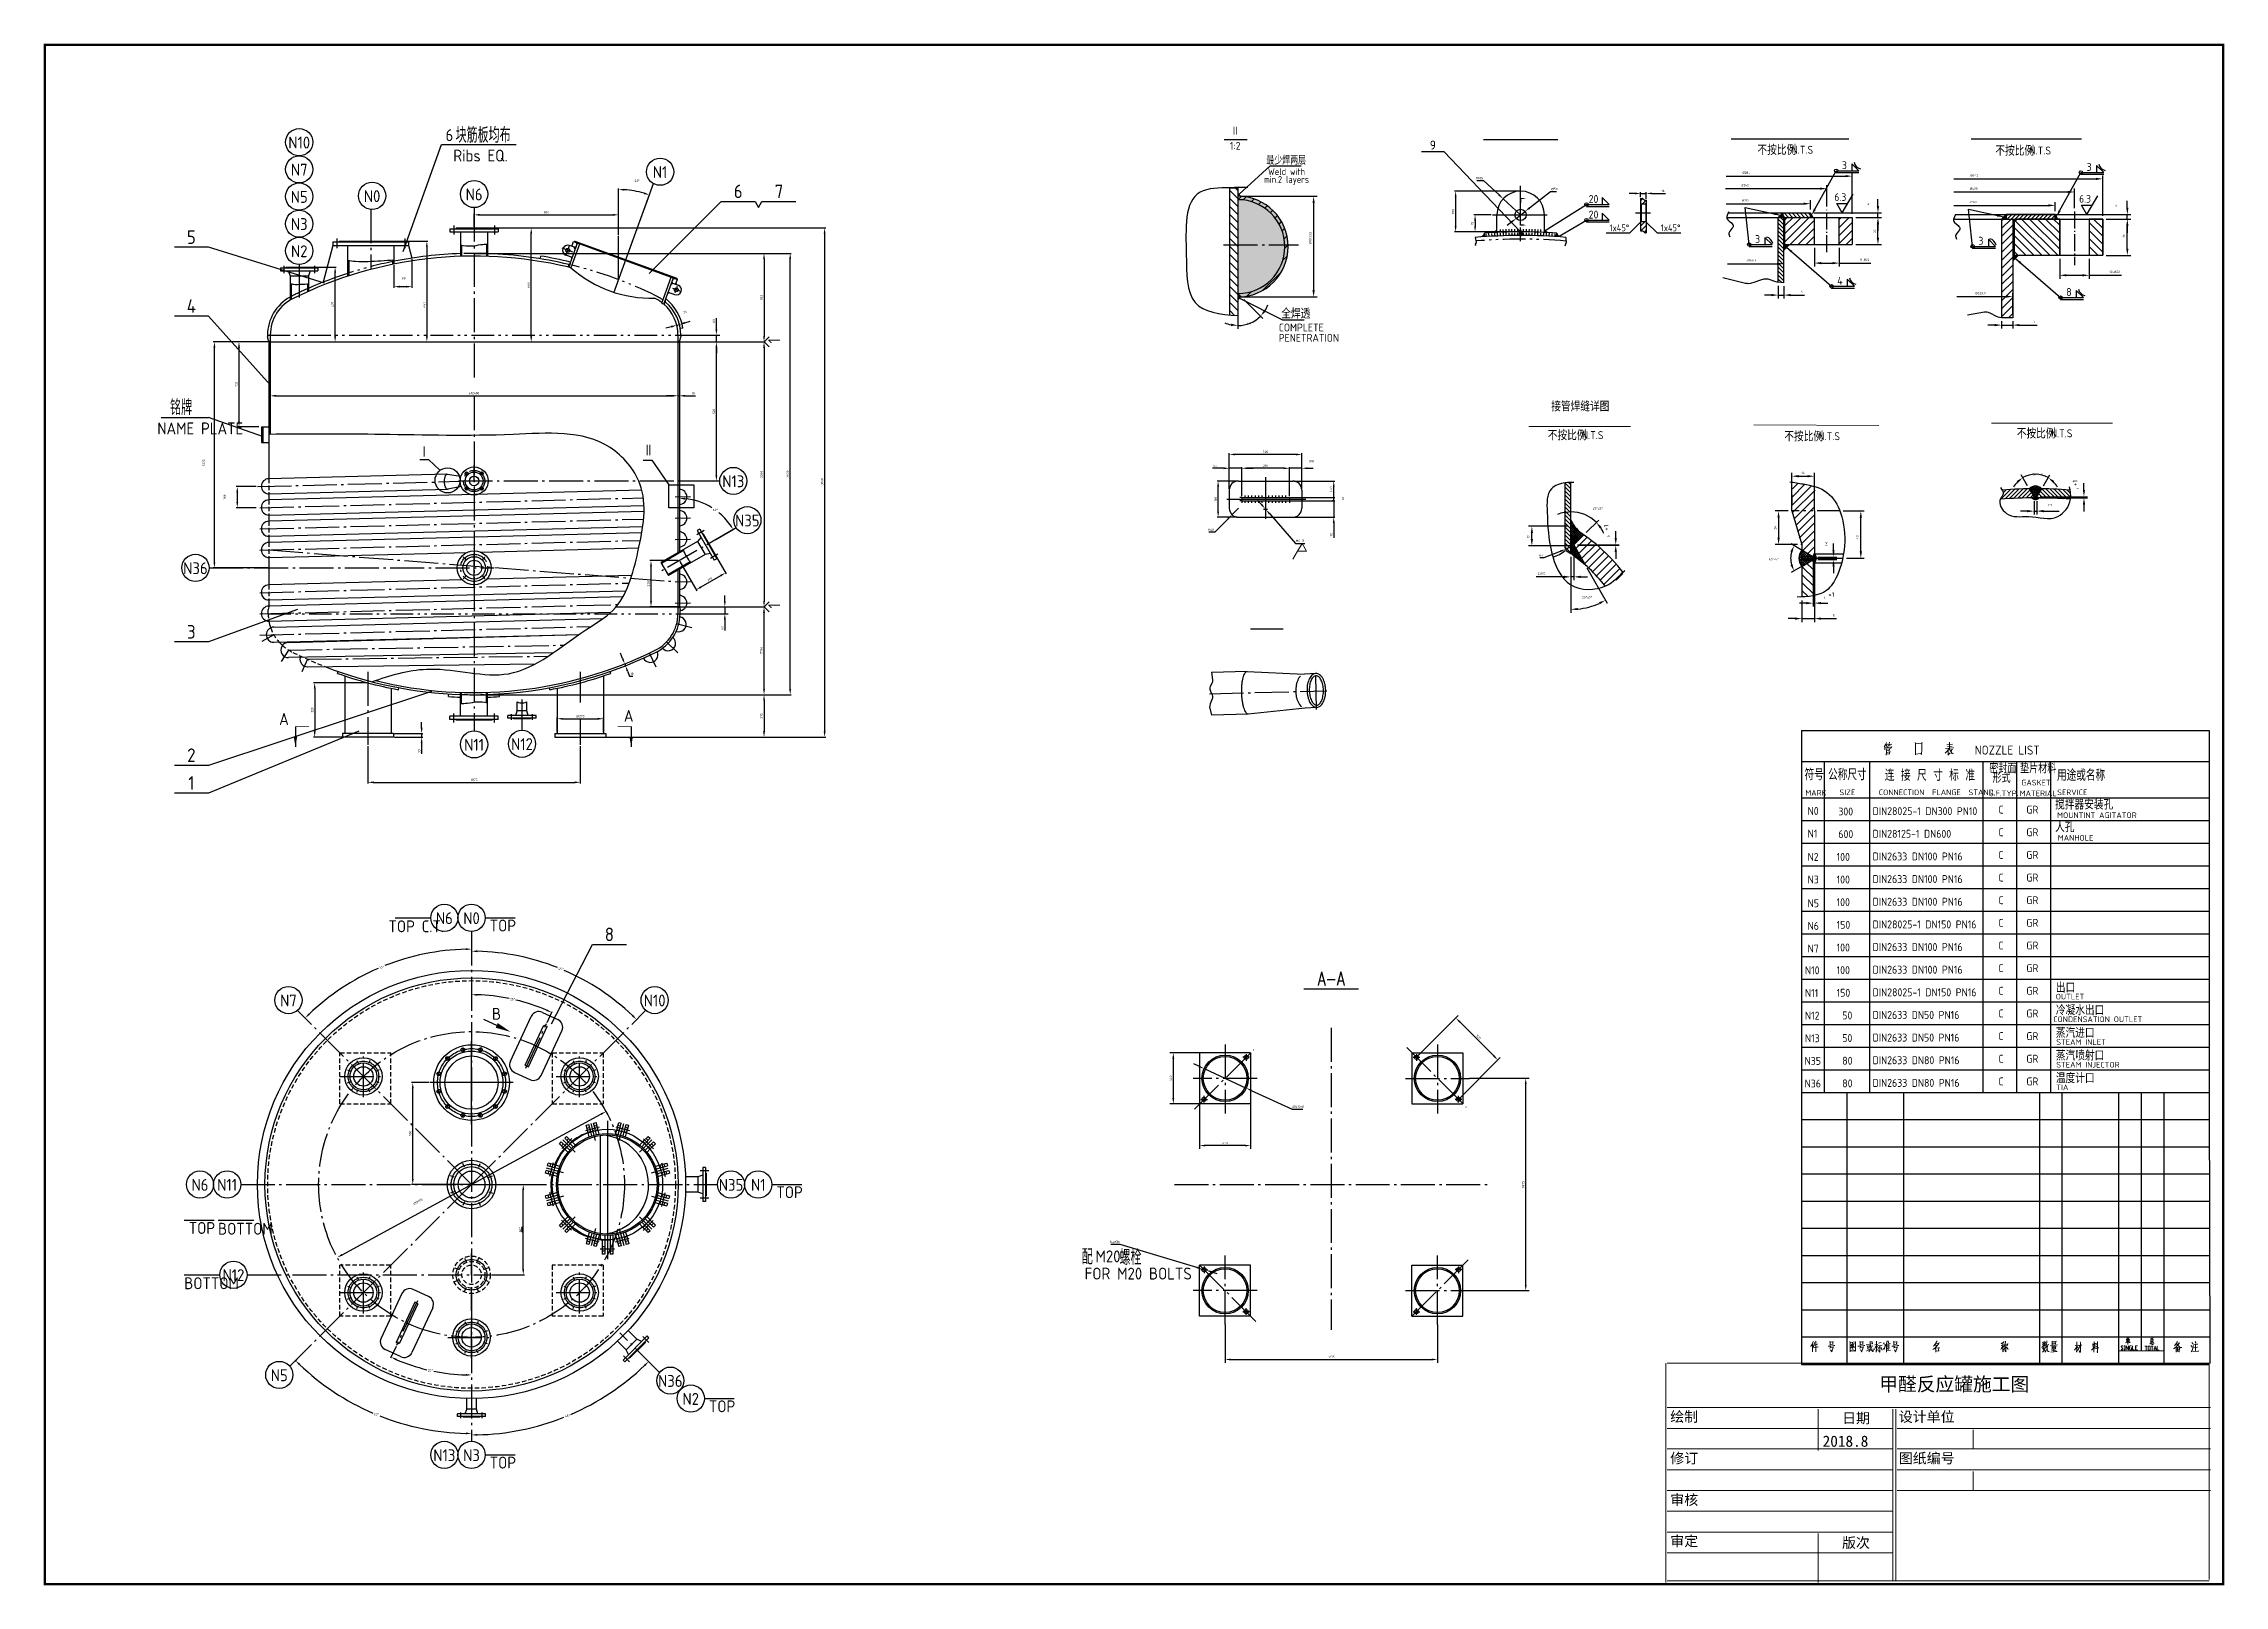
# Model space of a CAD drawing. Header units: millimetres. Extents: x 494 to 1457, y -714 to -33.
import ezdxf
from ezdxf.enums import TextEntityAlignment as Align

# ---------------------------------------------------------------- set-up
doc = ezdxf.new("R2010")
doc.units = ezdxf.units.MM
for name, pattern in [('CENTER', [20, 15, -2, 1, -2]), ('DIVIDE', [18, 10, -2, 1, -2, 1, -2]), ('HIDDEN', [0.375, 0.25, -0.125])]:
    doc.linetypes.add(name, pattern=pattern)
doc.layers.get('0').update_dxf_attribs({"color": 4, "linetype": 'CONTINUOUS'})
doc.layers.get('Defpoints').update_dxf_attribs({"linetype": 'CONTINUOUS'})
for name, color, linetype in [('1', 7, 'CONTINUOUS'), ('10', 7, 'CONTINUOUS'), ('2', 5, 'CONTINUOUS'), ('3', 1, 'CENTER'), ('4', 6, 'DIVIDE'), ('5', 3, 'HIDDEN'), ('6', 1, 'CONTINUOUS'), ('pbz', 7, 'CONTINUOUS'), ('pm_bz', 7, 'CONTINUOUS'), ('实线', 1, 'CONTINUOUS')]:
    doc.layers.add(name, color=color, linetype=linetype)
doc.layers.add('标注', color=7, linetype='CONTINUOUS', lineweight=18)
doc.styles.add('ACISOTS', font='isocp.shx', dxfattribs={"height": 1, "bigfont": 'gbcbig.shx'})
doc.styles.add('HZ5', font='txt.shx', dxfattribs={"width": 0.75})
doc.styles.add('WMF-华文楷体0', font='STKAITI.TTF')
doc.styles.add('WMF-宋体0', font='')
doc.styles.get('WMF-宋体0').set_extended_font_data('SimSun')
doc.dimstyles.new('10', dxfattribs={"dimtxt": 3.5, "dimasz": 2.5, "dimexe": 0.5, "dimexo": 0.5, "dimtad": 1, "dimdec": 0, "dimlfac": 10, "dimzin": 0, "dimdsep": 46, "dimtxsty": 'HZ5', "dimcen": 0, "dimadec": 0, "dimazin": 0, "dimtfac": 0.857143, "dimtdec": 0, "dimtmove": 0, "dimatfit": 0, "dimfxl": 0, "dimtvp": 1.5, "dimtolj": 1, "dimtzin": 0, "dimarcsym": 0})
doc.dimstyles.new('20', dxfattribs={"dimtxt": 3.5, "dimasz": 2.5, "dimexe": 0.5, "dimexo": 0.5, "dimtad": 1, "dimdec": 0, "dimlfac": 20, "dimzin": 0, "dimdsep": 46, "dimtxsty": 'HZ5', "dimcen": 0, "dimadec": 0, "dimazin": 0, "dimtfac": 0.857143, "dimtdec": 0, "dimtmove": 0, "dimatfit": 0, "dimfxl": 0, "dimtvp": 1.5, "dimtolj": 1, "dimtzin": 0, "dimarcsym": 0})
doc.dimstyles.new('5', dxfattribs={"dimtxt": 3.5, "dimasz": 2.5, "dimexe": 0.5, "dimexo": 0.5, "dimtad": 1, "dimdec": 0, "dimlfac": 5, "dimzin": 0, "dimdsep": 46, "dimtxsty": 'HZ5', "dimcen": 0, "dimadec": 0, "dimazin": 0, "dimtfac": 0.857143, "dimtdec": 0, "dimtmove": 0, "dimatfit": 0, "dimfxl": 0, "dimtvp": 1.5, "dimtolj": 1, "dimtzin": 0, "dimarcsym": 0})
doc.dimstyles.get("Standard").update_dxf_attribs({"dimtxt": 3.5, "dimasz": 0.18, "dimexe": 0.18, "dimexo": 0.0625, "dimgap": 0.1, "dimtad": 0, "dimtih": 1, "dimtoh": 1, "dimdec": 0, "dimzin": 0, "dimdsep": 46, "dimtxsty": 'HZ5', "dimcen": 0.09, "dimadec": 0, "dimazin": 0, "dimtfac": 1, "dimtdec": 0, "dimtofl": 0, "dimtmove": 2, "dimatfit": 3, "dimfxl": 0, "dimtolj": 1, "dimtzin": 0, "dimarcsym": 0})
doc.dimstyles.new('副本1', dxfattribs={"dimtxt": 3.5, "dimasz": 2.5, "dimexe": 0.5, "dimexo": 0.5, "dimtad": 1, "dimtih": 1, "dimtoh": 1, "dimdec": 0, "dimzin": 0, "dimdsep": 46, "dimtxsty": 'HZ5', "dimcen": 0, "dimadec": 0, "dimazin": 0, "dimtfac": 0.857143, "dimtdec": 0, "dimtmove": 0, "dimatfit": 0, "dimfxl": 0, "dimtvp": 1.5, "dimtolj": 1, "dimtzin": 0, "dimarcsym": 0})
doc.dimstyles.new('副本10', dxfattribs={"dimtxt": 3.5, "dimasz": 2.5, "dimexe": 0.5, "dimexo": 0.5, "dimtad": 1, "dimtih": 1, "dimtoh": 1, "dimdec": 0, "dimlfac": 10, "dimzin": 0, "dimdsep": 46, "dimtxsty": 'HZ5', "dimcen": 0, "dimadec": 0, "dimazin": 0, "dimtfac": 0.857143, "dimtdec": 0, "dimtmove": 0, "dimatfit": 0, "dimfxl": 0, "dimtvp": 1.5, "dimtolj": 1, "dimtzin": 0, "dimarcsym": 0})
doc.dimstyles.new('副本20', dxfattribs={"dimtxt": 3.5, "dimasz": 2.5, "dimexe": 0.5, "dimexo": 0.5, "dimtad": 1, "dimtih": 1, "dimtoh": 1, "dimdec": 0, "dimlfac": 20, "dimzin": 0, "dimdsep": 46, "dimtxsty": 'HZ5', "dimcen": 0, "dimadec": 0, "dimazin": 0, "dimtfac": 0.857143, "dimtdec": 0, "dimtmove": 0, "dimatfit": 0, "dimfxl": 0, "dimtvp": 1.5, "dimtolj": 1, "dimtzin": 0, "dimarcsym": 0})
doc.dimstyles.new('副本5', dxfattribs={"dimtxt": 3.5, "dimasz": 2.5, "dimexe": 0.5, "dimexo": 0.5, "dimtad": 1, "dimtih": 1, "dimtoh": 1, "dimdec": 0, "dimlfac": 5, "dimzin": 0, "dimdsep": 46, "dimtxsty": 'HZ5', "dimcen": 0, "dimadec": 0, "dimazin": 0, "dimtfac": 0.857143, "dimtdec": 0, "dimtmove": 0, "dimatfit": 0, "dimfxl": 0, "dimtvp": 1.5, "dimtolj": 1, "dimtzin": 0, "dimarcsym": 0})

msp = doc.modelspace()

# ---------------------------------------------------------------- texts
at = {"style": 'ACISOTS'}
for s, height, p in [('块筋板均布', 6.75, (676.094, -77.102)), ('Ribs EQ.', 5.25, (675.097, -85.41)), ('3', 3.5, (1288.135, -88.79)), ('3', 3.5, (1396.178, -89.543)), ('20', 3.5, (1176.324, -103.701)), ('20', 3.5, (1176.324, -110.577)), ('3', 3.5, (1249.771, -121.404)), ('3', 3.5, (1348.389, -122.157)), ('4', 3.5, (1286.095, -139.814)), ('8', 3.5, (1387.203, -144.781)), ('铭牌', 6.75, (550.032, -197.34)), ('NOZZLE LIST', 4, (1346.749, -347.278)), ('符号', 5, (1271.66, -358.581)), ('公称尺寸', 5, (1282.064, -358.581)), ('连 接 尺 寸 标 准', 5, (1307.09, -358.862)), ('密封面', 4, (1353.206, -355.49)), ('形式', 4, (1354.612, -359.705)), ('垫片材料', 4, (1366.792, -355.49)), ('用途或名称', 5, (1383.109, -358.862)), ('MARK', 2.5, (1271.986, -365.414)), ('SIZE', 2.5, (1287.051, -365.185)), ('CONNECTION  FLANGE  STAND.', 2.5, (1304.417, -365.185)), ('S.F.TYP.', 2.5, (1353.083, -365.644)), ('MATERIAL', 2.5, (1366.622, -365.644)), ('GASKET ', 2.5, (1367.329, -360.894)), ('SERVICE', 2.5, (1383.182, -365.185)), ('N0', 3.5, (1273.012, -373.921)), ('300', 3.5, (1286.568, -374.15)), ('DIN28025-1 DN300 PN10', 3.5, (1301.711, -373.989)), ('C', 3.5, (1357.245, -373.321)), ('GR', 3.5, (1369.582, -373.321)), ('搅拌器安装孔', 4.5, (1382.265, -371.53)), ('MOUNTINT AGITATOR', 2.5, (1383.182, -375.287)), ('N1', 3.5, (1273.012, -383.921)), ('600', 3.5, (1286.568, -384.15)), ('DIN28125-1 DN600', 3.5, (1301.711, -383.989)), ('C', 3.5, (1357.245, -383.321)), ('GR', 3.5, (1369.582, -383.321)), ('人孔', 4.5, (1382.265, -381.53)), ('MANHOLE', 2.5, (1383.476, -385.287)), ('N2', 3.5, (1273.012, -394.188)), ('100', 3.5, (1285.795, -394.195)), ('DIN2633 DN100 PN16', 3.5, (1301.711, -393.989)), ('C', 3.5, (1357.245, -393.321)), ('GR', 3.5, (1369.582, -393.321)), ('N3', 3.5, (1273.012, -404.188)), ('100', 3.5, (1285.795, -404.195)), ('DIN2633 DN100 PN16', 3.5, (1301.711, -403.989)), ('C', 3.5, (1357.245, -403.321)), ('GR', 3.5, (1369.582, -403.321)), ('N5', 3.5, (1273.012, -414.672)), ('100', 3.5, (1285.795, -414.195)), ('DIN2633 DN100 PN16', 3.5, (1301.711, -413.989)), ('C', 3.5, (1357.245, -413.321)), ('GR', 3.5, (1369.582, -413.321)), ('N6', 3.5, (1273.012, -424.672)), ('150', 3.5, (1285.795, -424.195)), ('DIN28025-1 DN150 PN16', 3.5, (1301.711, -423.989)), ('C', 3.5, (1357.245, -423.321)), ('GR', 3.5, (1369.582, -423.321)), ('N7', 3.5, (1273.012, -434.672)), ('100', 3.5, (1285.795, -434.195)), ('DIN2633 DN100 PN16', 3.5, (1301.711, -433.989)), ('C', 3.5, (1357.245, -433.321)), ('GR', 3.5, (1369.582, -433.321)), ('N10', 3.5, (1271.838, -444.281)), ('100', 3.5, (1285.795, -444.195)), ('DIN2633 DN100 PN16', 3.5, (1301.711, -443.989)), ('C', 3.5, (1357.245, -443.321)), ('GR', 3.5, (1369.582, -443.321)), ('N11', 3.5, (1271.838, -454.281)), ('150', 3.5, (1285.795, -454.195)), ('DIN28025-1 DN150 PN16', 3.5, (1301.711, -453.989)), ('C', 3.5, (1357.245, -453.321)), ('GR', 3.5, (1369.582, -453.321)), ('出口', 4.5, (1382.6, -452.346)), ('N12', 3.5, (1271.838, -464.281)), ('50', 3.5, (1288.303, -464.195)), ('DIN2633 DN50 PN16', 3.5, (1301.711, -463.989)), ('C', 3.5, (1357.245, -463.321)), ('GR', 3.5, (1369.582, -463.321)), ('冷凝水出口', 4.5, (1382.6, -462.346)), ('OUTLET', 2.5, (1382.544, -455.381)), ('N13', 3.5, (1271.838, -474.281)), ('50', 3.5, (1288.303, -474.195)), ('DIN2633 DN50 PN16', 3.5, (1301.711, -473.989)), ('C', 3.5, (1357.245, -473.321)), ('GR', 3.5, (1369.582, -473.321)), ('CONDENSATION OUTLET', 2.5, (1381.442, -465.381)), ('蒸汽进口', 4.5, (1382.6, -472.346)), ('N35', 3.5, (1271.689, -484.262)), ('80', 3.5, (1288.303, -484.195)), ('DIN2633 DN80 PN16', 3.5, (1301.711, -483.989)), ('C', 3.5, (1357.245, -483.321)), ('GR', 3.5, (1369.582, -483.321)), ('蒸汽喷射口', 4.5, (1382.6, -482.346)), ('STEAM INLET', 2.5, (1382.783, -475.455)), ('N36', 3.5, (1271.689, -494.262)), ('80', 3.5, (1288.303, -494.195)), ('DIN2633 DN80 PN16', 3.5, (1301.711, -493.989)), ('C', 3.5, (1357.245, -493.321)), ('GR', 3.5, (1369.582, -493.321)), ('温度计口', 4.5, (1382.6, -492.346)), ('STEAM INJECTOR', 2.5, (1382.783, -485.455)), ('TIA', 2.5, (1382.783, -495.455))]:
    msp.add_text(s, height=height, dxfattribs=at).set_placement(p)
at = {"ltscale": 10, "style": 'ACISOTS'}
for s, height, p in [('6.3', 3.36, (1284.851, -102.792)), ('6.3', 3.36, (1392.894, -103.545)), ('接管焊缝详图', 4.5, (1159.823, -195.762)), ('NAME PLATE', 5.25, (544.418, -205.88))]:
    msp.add_text(s, height=height, dxfattribs=at).set_placement(p)
at = {"linetype": 'ByBlock', "ltscale": 10, "style": 'ACISOTS'}
for s, p in [('COMPLETE', (1039.52, -160.456)), ('PENETRATION', (1039.52, -165.016))]:
    msp.add_text(s, height=3.5, rotation=360, dxfattribs=at).set_placement(p)
at = {"lineweight": 0}
for s, height, style, p in [('甲醛反应罐施工图', 6.0676, 'WMF-宋体0', (1304.638, -628.288)), ('绘制', 4.5154, 'WMF-华文楷体0', (1212.356, -641.87)), ('日期', 4.5154, 'WMF-华文楷体0', (1288.202, -642.487)), ('设计单位  ', 4.5154, 'WMF-华文楷体0', (1313.248, -641.87)), ('2018.8', 4.9388, 'WMF-宋体0', (1279.647, -652.894)), ('修订', 4.5154, 'WMF-华文楷体0', (1212.356, -660.214)), ('图纸编号', 4.5154, 'WMF-华文楷体0', (1313.248, -660.214)), ('审核', 4.5154, 'WMF-华文楷体0', (1212.356, -678.558)), ('审定', 4.5154, 'WMF-华文楷体0', (1212.356, -696.813)), ('版次', 4.5154, 'WMF-华文楷体0', (1288.202, -697.519))]:
    msp.add_text(s, height=height, dxfattribs=dict(at, style=style)).set_placement(p)
at = {"ltscale": 10, "attachment_point": 5, "style": 'ACISOTS'}
for s, insert, char_height in [('最少焊两层', (1042.791, -85.055), 3.5), ('+1', (1283.442, -276.611), 2)]:
    msp.add_mtext(s, dxfattribs=dict(at, insert=insert, char_height=char_height))
at = {"ltscale": 10, "char_height": 2, "attachment_point": 5, "rotation": 90, "style": 'ACISOTS'}
for insert in [(1391.058, -227.365), (1184.106, -247.094)]:
    msp.add_mtext('+1', dxfattribs=dict(at, insert=insert))
at = {"layer": '1', "ltscale": 500, "style": 'ACISOTS'}
for s, p in [('N10', (607.063, -79.647)), ('6', (673.361, -76.372)), ('N7', (607.063, -91.647)), ('N1', (766.372, -92.694)), ('N5', (607.063, -103.647)), ('N0', (639.235, -103.333)), ('N6', (684.275, -102.548)), ('N3', (607.063, -115.647)), ('N2', (607.063, -127.647)), ('N13', (798.692, -229.229)), ('N35', (804.908, -246.553)), ('N36', (561.238, -267.606)), ('N11', (684.275, -345.549)), ('N12', (705.412, -345.269)), ('N6', (671.133, -422.124)), ('N0', (683.133, -422.124)), ('N7', (602.306, -458.462)), ('N10', (763.971, -458.462)), ('N6', (563.249, -539.865)), ('N11', (575.249, -539.865)), ('N35', (797.708, -539.865)), ('N1', (809.708, -539.865)), ('N12', (578.028, -579.721)), ('N5', (598.249, -623.948)), ('N36', (770.903, -626.471)), ('N2', (779.912, -634.394)), ('N13', (671.133, -659.25)), ('N3', (683.133, -659.25))]:
    msp.add_text(s, height=5.25, dxfattribs=at).set_placement(p, align=Align.CENTER)
at = {"layer": '1', "style": 'ACISOTS'}
for s, p in [('1:2', (1020.27, -80.244)), ('Ⅱ', (1020.27, -73.931))]:
    msp.add_text(s, height=3.5, dxfattribs=at).set_placement(p, align=Align.CENTER)
for s, height, p in [('不按比例', 4.5, (1250.852, -82.513)), ('N.T.S', 3.5, (1265.915, -81.963)), ('不按比例', 4.5, (1355.883, -82.851)), ('N.T.S', 3.5, (1370.947, -82.301)), ('全焊透', 4.5, (1040.642, -154.768)), ('Ⅰ', 5.25, (660.085, -216.274)), ('Ⅱ', 5.25, (759.16, -215.581)), ('不按比例', 4.5, (1158.297, -208.505)), ('N.T.S', 3.5, (1173.36, -207.955)), ('不按比例', 4.5, (1262.708, -209)), ('N.T.S', 3.5, (1277.771, -208.451)), ('不按比例', 4.5, (1365.339, -207.722)), ('N.T.S', 3.5, (1380.402, -207.172)), ('A', 5.25, (750.386, -332.769)), ('FOR M20 BOLTS', 5.25, (953.815, -579.053))]:
    msp.add_text(s, height=height, dxfattribs=at).set_placement(p)
for p in [(819.355, -165.756), (819.355, -282.756)]:
    msp.add_text('1', height=5.25, rotation=90, dxfattribs=at).set_placement(p)
msp.add_text('A', height=5.25, dxfattribs=at).set_placement((602.446, -334.194), align=Align.RIGHT)
at = {"layer": '1', "ltscale": 500, "style": 'ACISOTS'}
for s, p in [('TOP C.T.', (646.463, -425.722)), ('TOP', (691.149, -425.386)), ('TOP', (817.723, -543.127)), ('TOP', (558.279, -558.92)), ('BOTTOM', (571.21, -559.256)), ('BOTTOM', (556.271, -583.319)), ('TOP', (787.928, -637.656)), ('TOP', (691.149, -662.512))]:
    msp.add_text(s, height=5.25, dxfattribs=at).set_placement(p)
at = {"layer": '1', "style": 'ACISOTS'}
for s, height, p in [('配', 6.75, (952.586, -565.614)), ('M20', 5.25, (958.606, -566.205)), ('螺栓', 6.75, (969.195, -565.859))]:
    msp.add_text(s, height=height, dxfattribs=at).set_placement(p, align=Align.TOP_LEFT)
at = {"layer": '1', "ltscale": 10, "insert": (694.159, -461.747), "char_height": 5.25, "attachment_point": 5, "style": 'ACISOTS'}
msp.add_mtext('B', dxfattribs=at)
at = {"layer": 'pbz', "style": 'ACISOTS'}
for p in [(1185.563, -116.193), (1208.178, -116.193)]:
    msp.add_text('1x45%%D', height=3, dxfattribs=at).set_placement(p)
at = {"layer": 'pm_bz', "color": 0, "style": 'ACISOTS'}
for s, height, p in [('9', 4, (1107.563, -80.158)), ('6', 6, (800.867, -101.559)), ('7', 6, (818.867, -101.559)), ('5', 6, (559.436, -121.786)), ('4', 6, (559.436, -152.223)), ('3', 6, (559.436, -296.048)), ('2', 6, (559.436, -350.542)), ('1', 6, (559.436, -362.803)), ('8', 6, (743.995, -429.648))]:
    msp.add_text(s, height=height, dxfattribs=at).set_placement(p, align=Align.CENTER)
at = {"layer": '标注', "ltscale": 10, "char_height": 3, "attachment_point": 5, "style": 'ACISOTS'}
for s, insert in [('min.2 layers', (1042.95, -93.777)), ('Weld with', (1042.95, -89.878))]:
    msp.add_mtext(s, dxfattribs=dict(at, insert=insert))

# ---------------------------------------------------------------- blocks, each defined once
blk = doc.blocks.new('*D157')
at = {"layer": '1', "color": 0, "lineweight": -2, "transparency": 16777216}
for p, q in [((636.9, -315.58), (613.38, -315.58)), ((613.88, -318.08), (613.88, -337.07)), ((636.9, -339.57), (613.38, -339.57))]:
    blk.add_line(p, q, dxfattribs=at)
at = {"layer": '1', "color": 0, "transparency": 16777216}
for points in [[(613.46, -318.08), (614.29, -318.08), (613.88, -315.58)], [(613.46, -337.07), (614.29, -337.07), (613.88, -339.57)]]:
    blk.add_solid(points, dxfattribs=at)
at = {"layer": 'Defpoints', "color": 0, "transparency": 16777216}
for p in [(637.4, -315.58), (613.88, -339.57), (637.4, -339.57)]:
    blk.add_point(p, dxfattribs=at)
at = {"layer": '1', "color": 0, "transparency": 16777216, "insert": (612.75, -327.57), "char_height": 1, "attachment_point": 5, "rotation": 90, "style": 'ACISOTS'}
blk.add_mtext('\\A1;320', dxfattribs=at)
blk = doc.blocks.new('*D158')
at = {"layer": '1', "color": 0, "lineweight": -2, "transparency": 16777216}
blk.add_line((596.77, -188.85), (771.77, -188.85), dxfattribs=at)
at = {"layer": '1', "color": 0, "transparency": 16777216}
for points in [[(596.77, -188.43), (596.77, -189.27), (594.27, -188.85)], [(771.77, -188.43), (771.77, -189.27), (774.27, -188.85)]]:
    blk.add_solid(points, dxfattribs=at)
at = {"layer": 'Defpoints', "color": 0, "transparency": 16777216}
for p in [(594.27, -188.85), (774.27, -188.85), (774.27, -188.85)]:
    blk.add_point(p, dxfattribs=at)
at = {"layer": '1', "color": 0, "transparency": 16777216, "insert": (684.27, -187.73), "char_height": 1, "attachment_point": 5, "style": 'ACISOTS'}
blk.add_mtext('\\A1;\\A1;∅2400', dxfattribs=at)
blk = doc.blocks.new('*D159')
at = {"layer": '1', "color": 0, "lineweight": -2, "transparency": 16777216}
for p, q in [((771.77, -188.85), (769.27, -188.85)), ((774.27, -188.85), (774.87, -188.85)), ((777.37, -188.85), (782.03, -188.85))]:
    blk.add_line(p, q, dxfattribs=at)
at = {"layer": '1', "color": 0, "transparency": 16777216}
for points in [[(771.77, -188.43), (771.77, -189.27), (774.27, -188.85)], [(777.37, -188.43), (777.37, -189.27), (774.87, -188.85)]]:
    blk.add_solid(points, dxfattribs=at)
at = {"layer": 'Defpoints', "color": 0, "transparency": 16777216}
for p in [(774.27, -188.85), (774.87, -188.85), (774.87, -188.85)]:
    blk.add_point(p, dxfattribs=at)
at = {"layer": '1', "color": 0, "transparency": 16777216, "insert": (780.95, -187.73), "char_height": 1, "attachment_point": 5, "style": 'ACISOTS'}
blk.add_mtext('\\A1;10', dxfattribs=at)
blk = doc.blocks.new('*D160')
at = {"layer": '1', "color": 0, "lineweight": -2, "transparency": 16777216}
for p, q in [((684.77, -125.97), (812.77, -125.97)), ((812.27, -128.47), (812.27, -162.55)), ((775.37, -165.05), (812.77, -165.05))]:
    blk.add_line(p, q, dxfattribs=at)
at = {"layer": '1', "color": 0, "transparency": 16777216}
for points in [[(811.85, -128.47), (812.68, -128.47), (812.27, -125.97)], [(811.85, -162.55), (812.68, -162.55), (812.27, -165.05)]]:
    blk.add_solid(points, dxfattribs=at)
at = {"layer": 'Defpoints', "color": 0, "transparency": 16777216}
for p in [(684.27, -125.97), (774.87, -165.05), (812.27, -165.05)]:
    blk.add_point(p, dxfattribs=at)
at = {"layer": '1', "color": 0, "transparency": 16777216, "insert": (811.14, -145.51), "char_height": 1, "attachment_point": 5, "rotation": 90, "style": 'ACISOTS'}
blk.add_mtext('\\A1;782', dxfattribs=at)
blk = doc.blocks.new('*D161')
at = {"layer": '1', "color": 0, "lineweight": -2, "transparency": 16777216}
for p, q in [((771.34, -158.35), (768.94, -159.04)), ((773.71, -157.56), (773.88, -158.14)), ((773.74, -157.66), (774.89, -157.33)), ((774.87, -157.23), (775.03, -157.81)), ((777.3, -156.64), (779.7, -155.95))]:
    blk.add_line(p, q, dxfattribs=at)
at = {"layer": '1', "color": 0, "transparency": 16777216}
for points in [[(771.22, -157.95), (771.45, -158.75), (773.74, -157.66)], [(777.18, -156.24), (777.41, -157.04), (774.89, -157.33)]]:
    blk.add_solid(points, dxfattribs=at)
at = {"layer": 'Defpoints', "color": 0, "transparency": 16777216}
for p in [(773.58, -157.08), (774.73, -156.75), (774.89, -157.33)]:
    blk.add_point(p, dxfattribs=at)
at = {"layer": '1', "color": 0, "transparency": 16777216, "insert": (777.38, -151.82), "char_height": 1, "attachment_point": 5, "rotation": 16.01156, "style": 'ACISOTS'}
blk.add_mtext('\\A1;24', dxfattribs=at)
blk = doc.blocks.new('*D162')
at = {"layer": '1', "color": 0, "lineweight": -2, "transparency": 16777216}
for p, q in [((774.77, -165.05), (812.77, -165.05)), ((812.27, -167.55), (812.27, -279.55)), ((775.37, -282.05), (812.77, -282.05))]:
    blk.add_line(p, q, dxfattribs=at)
at = {"layer": '1', "color": 0, "transparency": 16777216}
for points in [[(811.85, -167.55), (812.68, -167.55), (812.27, -165.05)], [(811.85, -279.55), (812.68, -279.55), (812.27, -282.05)]]:
    blk.add_solid(points, dxfattribs=at)
at = {"layer": 'Defpoints', "color": 0, "transparency": 16777216}
for p in [(774.27, -165.05), (774.87, -282.05), (812.27, -282.05)]:
    blk.add_point(p, dxfattribs=at)
at = {"layer": '1', "color": 0, "transparency": 16777216, "insert": (811.14, -223.55), "char_height": 1, "attachment_point": 5, "rotation": 90, "style": 'ACISOTS'}
blk.add_mtext('\\A1;2340', dxfattribs=at)
blk = doc.blocks.new('*D163')
at = {"layer": '1', "color": 0, "lineweight": -2, "transparency": 16777216}
for p, q in [((778.25, -282.05), (812.77, -282.05)), ((812.27, -318.32), (812.27, -284.55)), ((684.77, -320.82), (812.77, -320.82))]:
    blk.add_line(p, q, dxfattribs=at)
at = {"layer": '1', "color": 0, "transparency": 16777216}
for points in [[(811.85, -284.55), (812.68, -284.55), (812.27, -282.05)], [(811.85, -318.32), (812.68, -318.32), (812.27, -320.82)]]:
    blk.add_solid(points, dxfattribs=at)
at = {"layer": 'Defpoints', "color": 0, "transparency": 16777216}
for p in [(777.75, -282.05), (812.27, -282.05), (684.27, -320.82)]:
    blk.add_point(p, dxfattribs=at)
at = {"layer": '1', "color": 0, "transparency": 16777216, "insert": (811.09, -301.44), "char_height": 1, "attachment_point": 5, "rotation": 90, "style": 'ACISOTS'}
blk.add_mtext('\\A1;(776)', dxfattribs=at)
blk = doc.blocks.new('*D164')
at = {"layer": '1', "color": 0, "lineweight": -2, "transparency": 16777216}
for p, q in [((749.84, -304.88), (748.93, -302.55)), ((750, -307.49), (751.21, -307.02)), ((750.33, -308.33), (751.54, -307.86)), ((750.74, -307.21), (751.07, -308.04)), ((751.98, -310.37), (752.88, -312.7)), ((752.88, -312.7), (754.41, -312.7))]:
    blk.add_line(p, q, dxfattribs=at)
at = {"layer": '1', "color": 0, "transparency": 16777216}
for points in [[(750.23, -304.72), (749.45, -305.03), (750.74, -307.21)], [(752.37, -310.22), (751.59, -310.52), (751.07, -308.04)]]:
    blk.add_solid(points, dxfattribs=at)
at = {"layer": 'Defpoints', "color": 0, "transparency": 16777216}
for p in [(749.54, -307.67), (751.07, -308.04), (749.87, -308.51)]:
    blk.add_point(p, dxfattribs=at)
at = {"layer": '1', "color": 0, "transparency": 16777216, "insert": (753.96, -311.58), "char_height": 1, "attachment_point": 5, "style": 'ACISOTS'}
blk.add_mtext('\\A1;18', dxfattribs=at)
blk = doc.blocks.new('*D165')
at = {"layer": '1', "color": 0, "lineweight": -2, "transparency": 16777216}
for p, q in [((774.37, -261.63), (761.87, -261.63)), ((762.37, -279.55), (762.37, -264.13)), ((774.37, -282.05), (761.87, -282.05))]:
    blk.add_line(p, q, dxfattribs=at)
at = {"layer": '1', "color": 0, "transparency": 16777216}
for points in [[(761.95, -264.13), (762.79, -264.13), (762.37, -261.63)], [(761.95, -279.55), (762.79, -279.55), (762.37, -282.05)]]:
    blk.add_solid(points, dxfattribs=at)
at = {"layer": 'Defpoints', "color": 0, "transparency": 16777216}
for p in [(762.37, -261.63), (774.87, -261.63), (774.87, -282.05)]:
    blk.add_point(p, dxfattribs=at)
at = {"layer": '1', "color": 0, "transparency": 16777216, "insert": (761.24, -271.84), "char_height": 1, "attachment_point": 5, "rotation": 90, "style": 'ACISOTS'}
blk.add_mtext('\\A1;250', dxfattribs=at)
blk = doc.blocks.new('*D166')
at = {"layer": '1', "color": 0, "lineweight": -2, "transparency": 16777216}
for p, q in [((788.11, -254.56), (795.55, -267.44)), ((775.12, -262.06), (782.56, -274.94)), ((784.48, -273.26), (793.14, -268.26))]:
    blk.add_line(p, q, dxfattribs=at)
at = {"layer": '1', "color": 0, "transparency": 16777216}
for points in [[(792.93, -267.9), (793.35, -268.62), (795.3, -267.01)], [(784.27, -272.9), (784.69, -273.62), (782.31, -274.51)]]:
    blk.add_solid(points, dxfattribs=at)
at = {"layer": 'Defpoints', "color": 0, "transparency": 16777216}
for p in [(787.86, -254.13), (774.87, -261.63), (795.3, -267.01)]:
    blk.add_point(p, dxfattribs=at)
at = {"layer": '1', "color": 0, "transparency": 16777216, "insert": (788.25, -269.79), "char_height": 1, "attachment_point": 5, "rotation": 30, "style": 'ACISOTS'}
blk.add_mtext('\\A1;300', dxfattribs=at)
blk = doc.blocks.new('*D167')
at = {"layer": '1', "color": 0, "lineweight": -2, "transparency": 16777216}
for p, q in [((775.37, -165.05), (791.73, -165.05)), ((791.23, -223.95), (791.23, -167.55)), ((775.37, -226.45), (791.73, -226.45))]:
    blk.add_line(p, q, dxfattribs=at)
at = {"layer": '1', "color": 0, "transparency": 16777216}
for points in [[(790.82, -167.55), (791.65, -167.55), (791.23, -165.05)], [(790.82, -223.95), (791.65, -223.95), (791.23, -226.45)]]:
    blk.add_solid(points, dxfattribs=at)
at = {"layer": 'Defpoints', "color": 0, "transparency": 16777216}
for p in [(774.87, -165.05), (791.23, -165.05), (774.87, -226.45)]:
    blk.add_point(p, dxfattribs=at)
at = {"layer": '1', "color": 0, "transparency": 16777216, "insert": (790.11, -195.75), "char_height": 1, "attachment_point": 5, "rotation": 90, "style": 'ACISOTS'}
blk.add_mtext('\\A1;820', dxfattribs=at)
blk = doc.blocks.new('*D168')
at = {"layer": '1', "color": 0, "lineweight": -2, "transparency": 16777216}
for p, q in [((637.4, -343.51), (637.4, -360.03)), ((731.15, -343.51), (731.15, -360.03)), ((639.9, -359.53), (728.65, -359.53))]:
    blk.add_line(p, q, dxfattribs=at)
at = {"layer": '1', "color": 0, "transparency": 16777216}
for points in [[(639.9, -359.11), (639.9, -359.94), (637.4, -359.53)], [(728.65, -359.11), (728.65, -359.94), (731.15, -359.53)]]:
    blk.add_solid(points, dxfattribs=at)
at = {"layer": 'Defpoints', "color": 0, "transparency": 16777216}
for p in [(637.4, -343.01), (731.15, -343.01), (731.15, -359.53)]:
    blk.add_point(p, dxfattribs=at)
at = {"layer": '1', "color": 0, "transparency": 16777216, "insert": (684.27, -358.4), "char_height": 1, "attachment_point": 5, "style": 'ACISOTS'}
blk.add_mtext('\\A1;1875', dxfattribs=at)
blk = doc.blocks.new('*D169')
at = {"layer": '1', "color": 0, "lineweight": -2, "transparency": 16777216}
for p, q in [((684.77, -114.72), (709.98, -114.72)), ((709.48, -162.55), (709.48, -117.22)), ((684.77, -165.05), (709.98, -165.05))]:
    blk.add_line(p, q, dxfattribs=at)
at = {"layer": '1', "color": 0, "transparency": 16777216}
for points in [[(709.06, -117.22), (709.9, -117.22), (709.48, -114.72)], [(709.06, -162.55), (709.9, -162.55), (709.48, -165.05)]]:
    blk.add_solid(points, dxfattribs=at)
at = {"layer": 'Defpoints', "color": 0, "transparency": 16777216}
for p in [(684.27, -114.72), (709.48, -114.72), (684.27, -165.05)]:
    blk.add_point(p, dxfattribs=at)
at = {"layer": '1', "color": 0, "transparency": 16777216, "insert": (708.36, -139.89), "char_height": 1, "attachment_point": 5, "rotation": 90, "style": 'ACISOTS'}
blk.add_mtext('\\A1;1007', dxfattribs=at)
blk = doc.blocks.new('*D170')
at = {"layer": '1', "color": 0, "lineweight": -2, "transparency": 16777216}
for p, q in [((684.77, -114.72), (839.51, -114.72)), ((839.01, -117.22), (839.01, -337.07)), ((742.9, -339.57), (839.51, -339.57))]:
    blk.add_line(p, q, dxfattribs=at)
at = {"layer": '1', "color": 0, "transparency": 16777216}
for points in [[(838.6, -117.22), (839.43, -117.22), (839.01, -114.72)], [(838.6, -337.07), (839.43, -337.07), (839.01, -339.57)]]:
    blk.add_solid(points, dxfattribs=at)
at = {"layer": 'Defpoints', "color": 0, "transparency": 16777216}
for p in [(684.27, -114.72), (742.4, -339.57), (839.01, -339.57)]:
    blk.add_point(p, dxfattribs=at)
at = {"layer": '1', "color": 0, "transparency": 16777216, "insert": (837.89, -227.15), "char_height": 1, "attachment_point": 5, "rotation": 90, "style": 'ACISOTS'}
blk.add_mtext('\\A1;~3000', dxfattribs=at)
blk = doc.blocks.new('*U67')
at = {"layer": '1', "color": 7}
for p, q in [((587.77, 709.81), (587.77, 703.81)), ((686.58, 709.81), (686.58, 703.81))]:
    blk.add_line(p, q, dxfattribs=at)
for points in [[(587.77, 703.81, 0, 1, 0), (587.77, 706.81, 1, 1, 0)], [(686.58, 703.81, 0, 1, 0), (686.58, 706.81, 1, 1, 0)]]:
    blk.add_lwpolyline(points, format="xyseb", dxfattribs=at)
at = {"layer": '1', "color": 1, "const_width": 0.2}
for points in [[(587.77, 709.81), (591.77, 709.81)], [(686.58, 709.81), (682.58, 709.81)]]:
    blk.add_lwpolyline(points, dxfattribs=at)
blk = doc.blocks.new('xhbzcir')
at = {"color": 0, "const_width": 0.5}
blk.add_lwpolyline([(-0.25, 0, 1), (0.25, 0, 1)], format="xyb", close=True, dxfattribs=at)
blk = doc.blocks.new('*D171')
at = {"layer": '1', "color": 0, "lineweight": -2, "transparency": 16777216}
for p, q in [((794.95, -279.55), (794.95, -277.05)), ((774.87, -282.05), (796.45, -282.05)), ((775.17, -285.05), (796.45, -285.05)), ((794.95, -282.05), (794.95, -285.05)), ((794.95, -287.55), (794.95, -292.46))]:
    blk.add_line(p, q, dxfattribs=at)
at = {"layer": '1', "color": 0, "transparency": 16777216}
for points in [[(794.54, -279.55), (795.37, -279.55), (794.95, -282.05)], [(794.54, -287.55), (795.37, -287.55), (794.95, -285.05)]]:
    blk.add_solid(points, dxfattribs=at)
at = {"layer": 'Defpoints', "color": 0, "transparency": 16777216}
for p in [(774.87, -282.05), (775.17, -285.05), (794.95, -285.05)]:
    blk.add_point(p, dxfattribs=at)
at = {"layer": '1', "color": 0, "transparency": 16777216, "insert": (793.83, -291.25), "char_height": 1, "attachment_point": 5, "rotation": 90, "style": 'ACISOTS'}
blk.add_mtext('\\A1;60', dxfattribs=at)
blk = doc.blocks.new('*D172')
at = {"layer": '1', "color": 0, "lineweight": -2, "transparency": 16777216}
for p, q in [((775.47, -162.05), (792.73, -162.05)), ((791.23, -159.55), (791.23, -154.64)), ((791.23, -165.05), (791.23, -162.05)), ((775.02, -165.05), (792.73, -165.05)), ((791.23, -167.55), (791.23, -170.05))]:
    blk.add_line(p, q, dxfattribs=at)
at = {"layer": '1', "color": 0, "transparency": 16777216}
for points in [[(790.82, -159.55), (791.65, -159.55), (791.23, -162.05)], [(790.82, -167.55), (791.65, -167.55), (791.23, -165.05)]]:
    blk.add_solid(points, dxfattribs=at)
at = {"layer": 'Defpoints', "color": 0, "transparency": 16777216}
for p in [(775.47, -162.05), (791.23, -162.05), (775.02, -165.05)]:
    blk.add_point(p, dxfattribs=at)
at = {"layer": '1', "color": 0, "transparency": 16777216, "insert": (790.11, -155.84), "char_height": 1, "attachment_point": 5, "rotation": 90, "style": 'ACISOTS'}
blk.add_mtext('\\A1;60', dxfattribs=at)
blk = doc.blocks.new('*D173')
at = {"layer": '1', "color": 0, "lineweight": -2, "transparency": 16777216}
for p, q in [((661.11, -335.42), (661.11, -332.92)), ((649.15, -337.92), (661.61, -337.92)), ((649.15, -339.57), (661.61, -339.57)), ((661.11, -337.92), (661.11, -339.57)), ((661.11, -342.07), (661.11, -346.96))]:
    blk.add_line(p, q, dxfattribs=at)
at = {"layer": '1', "color": 0, "transparency": 16777216}
for points in [[(660.69, -335.42), (661.53, -335.42), (661.11, -337.92)], [(660.69, -342.07), (661.53, -342.07), (661.11, -339.57)]]:
    blk.add_solid(points, dxfattribs=at)
at = {"layer": 'Defpoints', "color": 0, "transparency": 16777216}
for p in [(648.65, -337.92), (648.65, -339.57), (661.11, -339.57)]:
    blk.add_point(p, dxfattribs=at)
at = {"layer": '1', "color": 0, "transparency": 16777216, "insert": (659.99, -345.77), "char_height": 1, "attachment_point": 5, "rotation": 90, "style": 'ACISOTS'}
blk.add_mtext('\\A1;33', dxfattribs=at)
blk = doc.blocks.new('*D174')
at = {"layer": '1', "color": 0, "lineweight": -2, "transparency": 16777216}
for p, q in [((720.91, -337.42), (720.91, -330.94)), ((723.41, -331.44), (738.89, -331.44)), ((741.39, -337.42), (741.39, -330.94))]:
    blk.add_line(p, q, dxfattribs=at)
at = {"layer": '1', "color": 0, "transparency": 16777216}
for points in [[(723.41, -331.03), (723.41, -331.86), (720.91, -331.44)], [(738.89, -331.03), (738.89, -331.86), (741.39, -331.44)]]:
    blk.add_solid(points, dxfattribs=at)
at = {"layer": 'Defpoints', "color": 0, "transparency": 16777216}
for p in [(741.39, -331.44), (720.91, -337.92), (741.39, -337.92)]:
    blk.add_point(p, dxfattribs=at)
at = {"layer": '1', "color": 0, "transparency": 16777216, "insert": (731.15, -330.32), "char_height": 1, "attachment_point": 5, "style": 'ACISOTS'}
blk.add_mtext('\\A1;\\A1;∅273', dxfattribs=at)
blk = doc.blocks.new('*D175')
at = {"layer": '1', "color": 0, "lineweight": -2, "transparency": 16777216}
for p, q in [((588.1, -228.93), (579.21, -228.93)), ((588.1, -238.3), (579.21, -238.3)), ((579.71, -231.43), (579.71, -235.8))]:
    blk.add_line(p, q, dxfattribs=at)
at = {"layer": '1', "color": 0, "transparency": 16777216}
for points in [[(579.29, -231.43), (580.12, -231.43), (579.71, -228.93)], [(579.29, -235.8), (580.12, -235.8), (579.71, -238.3)]]:
    blk.add_solid(points, dxfattribs=at)
at = {"layer": 'Defpoints', "color": 0, "transparency": 16777216}
for p in [(588.6, -228.93), (579.71, -238.3), (588.6, -238.3)]:
    blk.add_point(p, dxfattribs=at)
at = {"layer": '1', "color": 0, "transparency": 16777216, "insert": (574.16, -233.56), "char_height": 1, "attachment_point": 5, "rotation": 90, "style": 'ACISOTS'}
blk.add_mtext('\\A1;188', dxfattribs=at)
blk = doc.blocks.new('*D176')
at = {"layer": '1', "color": 0, "lineweight": -2, "transparency": 16777216}
blk.add_line((790.99, -252.32), (799.09, -247.65), dxfattribs=at)
for start, end in [(58.39337, 84.78118), (35.21882, 50.75311)]:
    blk.add_arc((774.87, -261.63), 27.46, start, end, dxfattribs=at)
at = {"layer": '1', "color": 0, "transparency": 16777216}
for points in [[(777.35, -234.7), (777.39, -233.87), (774.87, -234.17)], [(797.66, -245.57), (796.95, -246.02), (798.65, -247.9)]]:
    blk.add_solid(points, dxfattribs=at)
at = {"layer": 'Defpoints', "color": 0, "transparency": 16777216}
for p in [(774.87, -165.05), (784.27, -235.83), (774.87, -257.77), (790.56, -252.57), (767.17, -266.07)]:
    blk.add_point(p, dxfattribs=at)
at = {"layer": '1', "color": 0, "transparency": 16777216, "insert": (790.77, -239.24), "char_height": 1, "attachment_point": 5, "style": 'ACISOTS'}
blk.add_mtext('\\A1;60°', dxfattribs=at)
blk = doc.blocks.new('*D177')
at = {"layer": '1', "color": 0, "lineweight": -2, "transparency": 16777216}
for p, q in [((639.13, -120.57), (663.91, -120.57)), ((663.41, -123.07), (663.41, -162.55)), ((617.27, -165.05), (663.91, -165.05))]:
    blk.add_line(p, q, dxfattribs=at)
at = {"layer": '1', "color": 0, "transparency": 16777216}
for points in [[(662.99, -123.07), (663.82, -123.07), (663.41, -120.57)], [(662.99, -162.55), (663.82, -162.55), (663.41, -165.05)]]:
    blk.add_solid(points, dxfattribs=at)
at = {"layer": 'Defpoints', "color": 0, "transparency": 16777216}
for p in [(638.63, -120.57), (616.77, -165.05), (663.41, -165.05)]:
    blk.add_point(p, dxfattribs=at)
at = {"layer": '1', "color": 0, "transparency": 16777216, "insert": (662.28, -148.68), "char_height": 1, "attachment_point": 5, "rotation": 90, "style": 'ACISOTS'}
blk.add_mtext('\\A1;497', dxfattribs=at)
blk = doc.blocks.new('*D178')
at = {"layer": '1', "color": 0, "lineweight": -2, "transparency": 16777216}
for p, q in [((607.56, -132), (623.4, -132)), ((622.9, -162.55), (622.9, -134.5)), ((617.27, -165.05), (623.4, -165.05))]:
    blk.add_line(p, q, dxfattribs=at)
at = {"layer": '1', "color": 0, "transparency": 16777216}
for points in [[(622.48, -134.5), (623.32, -134.5), (622.9, -132)], [(622.48, -162.55), (623.32, -162.55), (622.9, -165.05)]]:
    blk.add_solid(points, dxfattribs=at)
at = {"layer": 'Defpoints', "color": 0, "transparency": 16777216}
for p in [(607.06, -132), (622.9, -132), (616.77, -165.05)]:
    blk.add_point(p, dxfattribs=at)
at = {"layer": '1', "color": 0, "transparency": 16777216, "insert": (621.78, -148.52), "char_height": 1, "attachment_point": 5, "rotation": 90, "style": 'ACISOTS'}
blk.add_mtext('\\A1;497', dxfattribs=at)
blk = doc.blocks.new('*D179')
at = {"layer": '1', "color": 0, "lineweight": -2, "transparency": 16777216}
for p, q in [((748.03, -117.85), (748.03, -97.27)), ((752.86, -124.28), (761.81, -99.7))]:
    blk.add_line(p, q, dxfattribs=at)
blk.add_arc((748.03, -137.56), 39.79, 73.59708, 86.39935, dxfattribs=at)
at = {"layer": '1', "color": 0, "transparency": 16777216}
for points in [[(750.51, -98.26), (750.54, -97.43), (748.03, -97.77)], [(759.39, -98.99), (759.13, -99.79), (761.64, -100.17)]]:
    blk.add_solid(points, dxfattribs=at)
at = {"layer": 'Defpoints', "color": 0, "transparency": 16777216}
for p in [(752.65, -98.04), (748.03, -118.35), (752.69, -124.75), (745.92, -143.33), (748.03, -137.56)]:
    blk.add_point(p, dxfattribs=at)
at = {"layer": '1', "color": 0, "transparency": 16777216, "insert": (756.21, -93.93), "char_height": 1, "attachment_point": 5, "style": 'ACISOTS'}
blk.add_mtext('\\A1;20°', dxfattribs=at)
blk = doc.blocks.new('*D180')
at = {"layer": '1', "color": 0, "lineweight": -2, "transparency": 16777216}
for p, q in [((685.52, -125.97), (824.3, -125.97)), ((823.8, -318.32), (823.8, -128.47)), ((684.77, -320.82), (824.3, -320.82))]:
    blk.add_line(p, q, dxfattribs=at)
at = {"layer": '1', "color": 0, "transparency": 16777216}
for points in [[(823.39, -128.47), (824.22, -128.47), (823.8, -125.97)], [(823.39, -318.32), (824.22, -318.32), (823.8, -320.82)]]:
    blk.add_solid(points, dxfattribs=at)
at = {"layer": 'Defpoints', "color": 0, "transparency": 16777216}
for p in [(685.02, -125.97), (823.8, -125.97), (684.27, -320.82)]:
    blk.add_point(p, dxfattribs=at)
at = {"layer": '1', "color": 0, "transparency": 16777216, "insert": (822.68, -223.4), "char_height": 1, "attachment_point": 5, "rotation": 90, "style": 'ACISOTS'}
blk.add_mtext('\\A1;2600', dxfattribs=at)
blk = doc.blocks.new('*D181')
at = {"layer": '1', "color": 0, "lineweight": -2, "transparency": 16777216}
for p, q in [((593.17, -165.05), (569.12, -165.05)), ((569.62, -262.33), (569.62, -167.55)), ((593.17, -264.83), (569.12, -264.83))]:
    blk.add_line(p, q, dxfattribs=at)
at = {"layer": '1', "color": 0, "transparency": 16777216}
for points in [[(569.2, -167.55), (570.03, -167.55), (569.62, -165.05)], [(569.2, -262.33), (570.03, -262.33), (569.62, -264.83)]]:
    blk.add_solid(points, dxfattribs=at)
at = {"layer": 'Defpoints', "color": 0, "transparency": 16777216}
for p in [(569.62, -165.05), (593.67, -165.05), (593.67, -264.83)]:
    blk.add_point(p, dxfattribs=at)
at = {"layer": '1', "color": 0, "transparency": 16777216, "insert": (564.91, -218.4), "char_height": 1, "attachment_point": 5, "rotation": 90, "style": 'ACISOTS'}
blk.add_mtext('\\A1;1335', dxfattribs=at)
blk = doc.blocks.new('*D182')
at = {"color": 0, "lineweight": -2, "transparency": 16777216}
for p, q in [((648.87, -131.19), (648.87, -141.16)), ((656.81, -128.57), (656.81, -141.16)), ((651.37, -140.66), (654.31, -140.66))]:
    blk.add_line(p, q, dxfattribs=at)
at = {"color": 0, "transparency": 16777216}
for points in [[(651.37, -140.24), (651.37, -141.08), (648.87, -140.66)], [(654.31, -140.24), (654.31, -141.08), (656.81, -140.66)]]:
    blk.add_solid(points, dxfattribs=at)
at = {"layer": 'Defpoints', "color": 0, "transparency": 16777216}
for p in [(648.87, -130.69), (656.81, -128.07), (656.81, -140.66)]:
    blk.add_point(p, dxfattribs=at)
at = {"color": 0, "transparency": 16777216, "insert": (653.16, -136.95), "char_height": 1, "attachment_point": 5, "style": 'ACISOTS'}
blk.add_mtext('\\A1;80', dxfattribs=at)
blk = doc.blocks.new('*D183')
at = {"color": 0, "lineweight": -2, "transparency": 16777216}
for p, q in [((593.17, -165.05), (579.96, -165.05)), ((580.46, -167.55), (580.46, -200.08)), ((589.26, -202.58), (579.96, -202.58))]:
    blk.add_line(p, q, dxfattribs=at)
at = {"color": 0, "transparency": 16777216}
for points in [[(580.04, -167.55), (580.88, -167.55), (580.46, -165.05)], [(580.04, -200.08), (580.88, -200.08), (580.46, -202.58)]]:
    blk.add_solid(points, dxfattribs=at)
at = {"layer": 'Defpoints', "color": 0, "transparency": 16777216}
for p in [(593.67, -165.05), (580.46, -202.58), (589.76, -202.58)]:
    blk.add_point(p, dxfattribs=at)
at = {"color": 0, "transparency": 16777216, "insert": (579.34, -183.81), "char_height": 1, "attachment_point": 5, "rotation": 90, "style": 'ACISOTS'}
blk.add_mtext('\\A1;751', dxfattribs=at)
blk = doc.blocks.new('*D184')
at = {"color": 0, "lineweight": -2, "transparency": 16777216}
for p, q in [((741.89, -320.82), (812.77, -320.82)), ((812.27, -323.32), (812.27, -337.07)), ((731.65, -339.57), (812.77, -339.57))]:
    blk.add_line(p, q, dxfattribs=at)
at = {"color": 0, "transparency": 16777216}
for points in [[(811.85, -323.32), (812.68, -323.32), (812.27, -320.82)], [(811.85, -337.07), (812.68, -337.07), (812.27, -339.57)]]:
    blk.add_solid(points, dxfattribs=at)
at = {"layer": 'Defpoints', "color": 0, "transparency": 16777216}
for p in [(741.39, -320.82), (731.15, -339.57), (812.27, -339.57)]:
    blk.add_point(p, dxfattribs=at)
at = {"color": 0, "transparency": 16777216, "insert": (811.14, -330.2), "char_height": 1, "attachment_point": 5, "rotation": 90, "style": 'ACISOTS'}
blk.add_mtext('\\A1;375', dxfattribs=at)
blk = doc.blocks.new('*D185')
at = {"color": 0, "lineweight": -2, "transparency": 16777216}
for p, q in [((684.27, -114.22), (684.27, -108.45)), ((686.77, -108.95), (745.53, -108.95)), ((748.03, -114.22), (748.03, -108.45))]:
    blk.add_line(p, q, dxfattribs=at)
at = {"color": 0, "transparency": 16777216}
for points in [[(686.77, -108.53), (686.77, -109.37), (684.27, -108.95)], [(745.53, -108.53), (745.53, -109.37), (748.03, -108.95)]]:
    blk.add_solid(points, dxfattribs=at)
at = {"layer": 'Defpoints', "color": 0, "transparency": 16777216}
for p in [(684.27, -114.72), (748.03, -108.95), (748.03, -114.72)]:
    blk.add_point(p, dxfattribs=at)
at = {"color": 0, "transparency": 16777216, "insert": (716.15, -107.82), "char_height": 1, "attachment_point": 5, "style": 'ACISOTS'}
blk.add_mtext('\\A1;800', dxfattribs=at)
blk = doc.blocks.new('*D186')
at = {"layer": '1', "color": 0, "lineweight": -2, "transparency": 16777216}
for p, q in [((694.32, -537.09), (706.46, -537.09)), ((705.96, -574.45), (705.96, -539.59)), ((691.88, -576.95), (706.46, -576.95))]:
    blk.add_line(p, q, dxfattribs=at)
at = {"layer": '1', "color": 0, "transparency": 16777216}
for points in [[(705.54, -539.59), (706.37, -539.59), (705.96, -537.09)], [(705.54, -574.45), (706.37, -574.45), (705.96, -576.95)]]:
    blk.add_solid(points, dxfattribs=at)
at = {"layer": 'Defpoints', "color": 0, "transparency": 16777216}
for p in [(693.82, -537.09), (705.96, -537.09), (691.38, -576.95)]:
    blk.add_point(p, dxfattribs=at)
at = {"layer": '1', "color": 0, "transparency": 16777216, "insert": (704.73, -557.02), "char_height": 1, "attachment_point": 5, "rotation": 90, "style": 'ACISOTS'}
blk.add_mtext('\\A1;{\\L900}', dxfattribs=at)
blk = doc.blocks.new('*D187')
at = {"layer": '1', "color": 0, "lineweight": -2, "transparency": 16777216}
blk.add_line((626.01, -568.11), (740.25, -506.07), dxfattribs=at)
at = {"layer": '1', "color": 0, "transparency": 16777216}
for points in [[(740.05, -505.7), (740.45, -506.43), (742.45, -504.87)], [(625.82, -567.75), (626.21, -568.48), (623.82, -569.31)]]:
    blk.add_solid(points, dxfattribs=at)
at = {"layer": 'Defpoints', "color": 0, "transparency": 16777216}
for p in [(742.45, -504.87), (623.82, -569.31)]:
    blk.add_point(p, dxfattribs=at)
at = {"layer": '1', "color": 0, "transparency": 16777216, "insert": (659.49, -544.65), "char_height": 1, "attachment_point": 5, "rotation": 28.50731, "style": 'ACISOTS'}
blk.add_mtext('\\A1;∅2700', dxfattribs=at)
blk = doc.blocks.new('*D188')
at = {"layer": '1', "color": 0, "lineweight": -2, "transparency": 16777216}
blk.add_line((758.38, -612.33), (761.67, -615.63), dxfattribs=at)
for start, end in [(293.35803, 313.70451), (271.29549, 291.64726)]:
    blk.add_arc((683.13, -537.09), 110.57, start, end, dxfattribs=at)
at = {"layer": '1', "color": 0, "transparency": 16777216}
for points in [[(759.24, -616.72), (759.82, -617.32), (761.32, -615.27)], [(685.64, -648.05), (685.63, -647.22), (683.13, -647.66)]]:
    blk.add_solid(points, dxfattribs=at)
at = {"layer": 'Defpoints', "color": 0, "transparency": 16777216}
for p in [(683.13, -425.35), (748.61, -602.57), (758.02, -611.98), (711.75, -643.89), (683.13, -650.48)]:
    blk.add_point(p, dxfattribs=at)
at = {"layer": '1', "color": 0, "transparency": 16777216, "insert": (725.45, -639.24), "char_height": 1, "attachment_point": 5, "style": 'ACISOTS'}
blk.add_mtext('\\A1;45°', dxfattribs=at)
blk = doc.blocks.new('*D189')
at = {"layer": '1', "color": 0, "lineweight": -2, "transparency": 16777216}
blk.add_line((605.99, -614.23), (605.05, -615.17), dxfattribs=at)
for start, end in [(226.30315, 246.63687), (248.35777, 268.69685)]:
    blk.add_arc((683.13, -537.09), 109.92, start, end, dxfattribs=at)
at = {"layer": '1', "color": 0, "transparency": 16777216}
for points in [[(606.9, -616.86), (607.49, -616.26), (605.41, -614.81)], [(680.64, -646.56), (680.63, -647.4), (683.13, -647.01)]]:
    blk.add_solid(points, dxfattribs=at)
at = {"layer": 'Defpoints', "color": 0, "transparency": 16777216}
for p in [(683.13, -425.35), (683.13, -537.09), (606.35, -613.88), (628.17, -632.28), (683.13, -650.48)]:
    blk.add_point(p, dxfattribs=at)
at = {"layer": '1', "color": 0, "transparency": 16777216, "insert": (641.07, -638.64), "char_height": 1, "attachment_point": 5, "style": 'ACISOTS'}
blk.add_mtext('\\A1;45°', dxfattribs=at)
blk = doc.blocks.new('*D190')
at = {"layer": '1', "color": 0, "lineweight": -2, "transparency": 16777216}
for start, end in [(91.37844, 111.59283), (113.41316, 133.62156)]:
    blk.add_arc((683.13, -537.09), 103.92, start, end, dxfattribs=at)
at = {"layer": '1', "color": 0, "transparency": 16777216}
for points in [[(680.63, -432.79), (680.64, -433.62), (683.13, -433.17)], [(611.73, -462.16), (611.15, -461.57), (609.65, -463.61)]]:
    blk.add_solid(points, dxfattribs=at)
at = {"layer": 'Defpoints', "color": 0, "transparency": 16777216}
for p in [(683.13, -425.35), (656.24, -436.71), (606.35, -460.3), (683.13, -537.09), (683.13, -650.48)]:
    blk.add_point(p, dxfattribs=at)
at = {"layer": '1', "color": 0, "transparency": 16777216, "insert": (643.37, -441.08), "char_height": 1, "attachment_point": 5, "style": 'ACISOTS'}
blk.add_mtext('\\A1;45°', dxfattribs=at)
blk = doc.blocks.new('*D191')
at = {"layer": '1', "color": 0, "lineweight": -2, "transparency": 16777216}
for start, end in [(68.41509, 88.60949), (46.39051, 66.57882)]:
    blk.add_arc((683.13, -537.09), 103.01, start, end, dxfattribs=at)
at = {"layer": '1', "color": 0, "transparency": 16777216}
for points in [[(685.63, -434.52), (685.64, -433.69), (683.13, -434.08)], [(754.48, -462.2), (753.9, -462.8), (755.98, -464.25)]]:
    blk.add_solid(points, dxfattribs=at)
at = {"layer": 'Defpoints', "color": 0, "transparency": 16777216}
for p in [(683.13, -425.35), (734.64, -447.88), (759.92, -460.3), (683.13, -537.09), (683.13, -650.48)]:
    blk.add_point(p, dxfattribs=at)
at = {"layer": '1', "color": 0, "transparency": 16777216, "insert": (722.56, -441.92), "char_height": 1, "attachment_point": 5, "style": 'ACISOTS'}
blk.add_mtext('\\A1;45°', dxfattribs=at)
blk = doc.blocks.new('*D192')
at = {"color": 0, "lineweight": -2, "transparency": 16777216}
for p, q in [((664.26, -492.09), (656.67, -492.09)), ((657.17, -534.59), (657.17, -494.59)), ((682.63, -537.09), (656.67, -537.09))]:
    blk.add_line(p, q, dxfattribs=at)
at = {"color": 0, "transparency": 16777216}
for points in [[(656.75, -494.59), (657.59, -494.59), (657.17, -492.09)], [(656.75, -534.59), (657.59, -534.59), (657.17, -537.09)]]:
    blk.add_solid(points, dxfattribs=at)
at = {"layer": 'Defpoints', "color": 0, "transparency": 16777216}
for p in [(657.17, -492.09), (664.76, -492.09), (683.13, -537.09)]:
    blk.add_point(p, dxfattribs=at)
at = {"color": 0, "transparency": 16777216, "insert": (656.04, -514.59), "char_height": 1, "attachment_point": 5, "rotation": 90, "style": 'ACISOTS'}
blk.add_mtext('\\A1;900', dxfattribs=at)
blk = doc.blocks.new('*D193')
at = {"color": 0, "lineweight": -2, "transparency": 16777216}
blk.add_line((649.8, -608.57), (647.38, -613.77), dxfattribs=at)
for start, end in [(246.7031, 256.4598), (258.53603, 268.2969)]:
    blk.add_arc((683.13, -537.09), 84.11, start, end, dxfattribs=at)
at = {"color": 0, "transparency": 16777216}
for points in [[(649.7, -614.72), (650.04, -613.96), (647.59, -613.32)], [(680.64, -620.74), (680.63, -621.58), (683.13, -621.2)]]:
    blk.add_solid(points, dxfattribs=at)
at = {"layer": 'Defpoints', "color": 0, "transparency": 16777216}
for p in [(683.13, -425.35), (659.2, -588.41), (650.01, -608.12), (659.01, -617.66), (683.13, -650.48)]:
    blk.add_point(p, dxfattribs=at)
at = {"color": 0, "transparency": 16777216, "insert": (664.93, -619.2), "char_height": 1, "attachment_point": 5, "style": 'ACISOTS'}
blk.add_mtext('\\A1;25°', dxfattribs=at)
blk = doc.blocks.new('*D194')
at = {"color": 0, "lineweight": -2, "transparency": 16777216}
blk.add_line((716.47, -465.6), (718.75, -460.7), dxfattribs=at)
for start, end in [(78.54, 88.29035), (66.70965, 76.4558)]:
    blk.add_arc((683.13, -537.09), 83.79, start, end, dxfattribs=at)
at = {"color": 0, "transparency": 16777216}
for points in [[(685.63, -453.76), (685.64, -452.92), (683.13, -453.3)], [(716.43, -459.75), (716.09, -460.51), (718.54, -461.15)]]:
    blk.add_solid(points, dxfattribs=at)
at = {"layer": 'Defpoints', "color": 0, "transparency": 16777216}
for p in [(683.13, -425.35), (707.16, -456.82), (716.26, -466.06), (707.06, -485.77), (683.13, -650.48)]:
    blk.add_point(p, dxfattribs=at)
at = {"color": 0, "transparency": 16777216, "insert": (701.27, -455.29), "char_height": 1, "attachment_point": 5, "style": 'ACISOTS'}
blk.add_mtext('\\A1;25°', dxfattribs=at)
blk = doc.blocks.new('*U68')
at = {"layer": '1', "color": 7, "linetype": 'Continuous'}
blk.add_line((636.04, 469.57), (652.04, 469.57), dxfattribs=at)
at = {"layer": '1', "color": 0, "linetype": 'Continuous', "style": 'HZ5', "width": 0.75}
blk.add_text('A-A', height=4, dxfattribs=at).set_placement((644.04, 472.57), align=Align.MIDDLE)
blk = doc.blocks.new('*D195')
at = {"layer": '1', "color": 0, "lineweight": -2, "transparency": 16777216}
for p, q in [((1123.66, -490.21), (1150.05, -490.21)), ((1148.55, -581.46), (1148.55, -492.71)), ((1123.66, -583.96), (1150.05, -583.96))]:
    blk.add_line(p, q, dxfattribs=at)
at = {"layer": '1', "color": 0, "transparency": 16777216}
for points in [[(1148.13, -492.71), (1148.97, -492.71), (1148.55, -490.21)], [(1148.13, -581.46), (1148.97, -581.46), (1148.55, -583.96)]]:
    blk.add_solid(points, dxfattribs=at)
at = {"layer": 'Defpoints', "color": 0, "transparency": 16777216}
for p in [(1123.66, -490.21), (1148.55, -490.21), (1123.66, -583.96)]:
    blk.add_point(p, dxfattribs=at)
at = {"layer": '1', "color": 0, "transparency": 16777216, "insert": (1147.42, -537.09), "char_height": 1, "attachment_point": 5, "rotation": 90, "style": 'ACISOTS'}
blk.add_mtext('\\A1;1875', dxfattribs=at)
blk = doc.blocks.new('*D196')
at = {"layer": '1', "color": 0, "lineweight": -2, "transparency": 16777216}
for p, q in [((1015.83, -598.93), (1015.83, -615.86)), ((1109.58, -598.93), (1109.58, -615.86)), ((1018.33, -614.36), (1107.08, -614.36))]:
    blk.add_line(p, q, dxfattribs=at)
at = {"layer": '1', "color": 0, "transparency": 16777216}
for points in [[(1018.33, -613.95), (1018.33, -614.78), (1015.83, -614.36)], [(1107.08, -613.95), (1107.08, -614.78), (1109.58, -614.36)]]:
    blk.add_solid(points, dxfattribs=at)
at = {"layer": 'Defpoints', "color": 0, "transparency": 16777216}
for p in [(1015.83, -598.93), (1109.58, -598.93), (1109.58, -614.36)]:
    blk.add_point(p, dxfattribs=at)
at = {"layer": '1', "color": 0, "transparency": 16777216, "insert": (1062.71, -613.24), "char_height": 1, "attachment_point": 5, "style": 'ACISOTS'}
blk.add_mtext('\\A1;1875', dxfattribs=at)
blk = doc.blocks.new('*D197')
at = {"layer": '1', "color": 0, "lineweight": -2, "transparency": 16777216}
for p, q in [((1004.58, -501.46), (1004.58, -521.4)), ((1027.08, -501.46), (1027.08, -521.4)), ((1024.58, -519.9), (1007.08, -519.9))]:
    blk.add_line(p, q, dxfattribs=at)
at = {"layer": '1', "color": 0, "transparency": 16777216}
for points in [[(1007.08, -519.49), (1007.08, -520.32), (1004.58, -519.9)], [(1024.58, -519.49), (1024.58, -520.32), (1027.08, -519.9)]]:
    blk.add_solid(points, dxfattribs=at)
at = {"layer": 'Defpoints', "color": 0, "transparency": 16777216}
for p in [(1004.58, -501.46), (1027.08, -501.46), (1004.58, -519.9)]:
    blk.add_point(p, dxfattribs=at)
at = {"layer": '1', "color": 0, "transparency": 16777216, "insert": (1015.83, -518.78), "char_height": 1, "attachment_point": 5, "style": 'ACISOTS'}
blk.add_mtext('\\A1;450', dxfattribs=at)
blk = doc.blocks.new('*D198')
at = {"layer": '1', "color": 0, "lineweight": -2, "transparency": 16777216}
for p, q in [((1100.3, -480.93), (1118.75, -462.49)), ((1119.46, -465.32), (1134.48, -480.34)), ((1118.86, -499.5), (1137.31, -481.05))]:
    blk.add_line(p, q, dxfattribs=at)
at = {"layer": '1', "color": 0, "transparency": 16777216}
for points in [[(1119.75, -465.02), (1119.16, -465.61), (1117.69, -463.55)], [(1134.78, -480.05), (1134.19, -480.64), (1136.25, -482.11)]]:
    blk.add_solid(points, dxfattribs=at)
at = {"layer": 'Defpoints', "color": 0, "transparency": 16777216}
for p in [(1100.3, -480.93), (1136.25, -482.11), (1118.86, -499.5)]:
    blk.add_point(p, dxfattribs=at)
at = {"layer": '1', "color": 0, "transparency": 16777216, "insert": (1127.76, -472.03), "char_height": 1, "attachment_point": 5, "rotation": 315, "style": 'ACISOTS'}
blk.add_mtext('\\A1;525', dxfattribs=at)
blk = doc.blocks.new('*D199')
at = {"layer": '1', "color": 0, "lineweight": -2, "transparency": 16777216}
for p, q in [((1004.58, -478.96), (991.45, -478.96)), ((992.95, -481.46), (992.95, -498.96)), ((1004.58, -501.46), (991.45, -501.46))]:
    blk.add_line(p, q, dxfattribs=at)
at = {"layer": '1', "color": 0, "transparency": 16777216}
for points in [[(992.53, -481.46), (993.37, -481.46), (992.95, -478.96)], [(992.53, -498.96), (993.37, -498.96), (992.95, -501.46)]]:
    blk.add_solid(points, dxfattribs=at)
at = {"layer": 'Defpoints', "color": 0, "transparency": 16777216}
for p in [(1004.58, -478.96), (992.95, -501.46), (1004.58, -501.46)]:
    blk.add_point(p, dxfattribs=at)
at = {"layer": '1', "color": 0, "transparency": 16777216, "insert": (991.82, -490.21), "char_height": 1, "attachment_point": 5, "rotation": 90, "style": 'ACISOTS'}
blk.add_mtext('\\A1;450', dxfattribs=at)
blk = doc.blocks.new('*D200')
at = {"layer": '1', "color": 0, "lineweight": -2, "transparency": 16777216}
for p, q in [((1004.26, -484.89), (1001.99, -483.84)), ((1006.53, -485.93), (1025.13, -494.5)), ((1027.4, -495.54), (1045.48, -503.86)), ((1045.48, -503.86), (1050.11, -503.86))]:
    blk.add_line(p, q, dxfattribs=at)
at = {"layer": '1', "color": 0, "transparency": 16777216}
for points in [[(1004.44, -484.51), (1004.09, -485.27), (1006.53, -485.93)], [(1027.58, -495.16), (1027.23, -495.92), (1025.13, -494.5)]]:
    blk.add_solid(points, dxfattribs=at)
at = {"layer": 'Defpoints', "color": 0, "transparency": 16777216}
for p in [(1006.53, -485.93), (1025.13, -494.5)]:
    blk.add_point(p, dxfattribs=at)
at = {"layer": '1', "color": 0, "transparency": 16777216, "insert": (1048.11, -502.74), "char_height": 1, "attachment_point": 5, "style": 'ACISOTS'}
blk.add_mtext('\\A1;∅410x8', dxfattribs=at)
blk = doc.blocks.new('*D201')
at = {"layer": '1', "color": 0, "lineweight": -2, "transparency": 16777216}
for p, q in [((969.52, -563.59), (965.44, -563.59)), ((1003.3, -573.71), (969.52, -563.59)), ((1007.42, -574.94), (1005.69, -574.43)), ((1009.81, -575.66), (1012.21, -576.38))]:
    blk.add_line(p, q, dxfattribs=at)
at = {"layer": '1', "color": 0, "transparency": 16777216}
for points in [[(1003.42, -573.31), (1003.18, -574.11), (1005.69, -574.43)], [(1009.93, -575.26), (1009.69, -576.06), (1007.42, -574.94)]]:
    blk.add_solid(points, dxfattribs=at)
at = {"layer": 'Defpoints', "color": 0, "transparency": 16777216}
for p in [(1005.69, -574.43), (1007.42, -574.94)]:
    blk.add_point(p, dxfattribs=at)
at = {"layer": '1', "color": 0, "transparency": 16777216, "insert": (967.17, -562.47), "char_height": 1, "attachment_point": 5, "style": 'ACISOTS'}
blk.add_mtext('\\A1;8-∅36', dxfattribs=at)
blk = doc.blocks.new('*D202')
at = {"color": 0, "lineweight": -2, "ltscale": 10, "transparency": 16777216}
for p, q in [((1414.15, -105.83), (1414.15, -102.83)), ((1380.53, -108.83), (1415.65, -108.83)), ((1414.15, -110.83), (1414.15, -108.83)), ((1414.15, -113.83), (1414.15, -116.83))]:
    blk.add_line(p, q, dxfattribs=at)
at = {"color": 0, "ltscale": 10, "transparency": 16777216}
for points in [[(1413.65, -105.83), (1414.65, -105.83), (1414.15, -108.83)], [(1413.65, -113.83), (1414.65, -113.83), (1414.15, -110.83)]]:
    blk.add_solid(points, dxfattribs=at)
at = {"layer": 'Defpoints', "color": 0, "ltscale": 10, "transparency": 16777216}
for p in [(1379.03, -108.83), (1403.28, -110.83), (1414.15, -108.83)]:
    blk.add_point(p, dxfattribs=at)
at = {"color": 0, "ltscale": 10, "transparency": 16777216, "insert": (1409.14, -104.89), "char_height": 1, "attachment_point": 5, "rotation": 90, "style": 'ACISOTS'}
blk.add_mtext('\\A1;4', dxfattribs=at)
blk = doc.blocks.new('*D203')
at = {"color": 0, "lineweight": -2, "ltscale": 10, "transparency": 16777216}
for p, q in [((1337.61, -93.07), (1400.28, -93.07)), ((1403.28, -109.33), (1403.28, -91.57))]:
    blk.add_line(p, q, dxfattribs=at)
at = {"color": 0, "ltscale": 10, "transparency": 16777216}
blk.add_solid([(1400.28, -92.57), (1400.28, -93.57), (1403.28, -93.07)], dxfattribs=at)
at = {"layer": 'Defpoints', "color": 0, "ltscale": 10, "transparency": 16777216}
for p in [(1403.28, -93.07), (1337.61, -97.35), (1403.28, -110.83)]:
    blk.add_point(p, dxfattribs=at)
at = {"color": 0, "ltscale": 10, "transparency": 16777216, "insert": (1346.57, -91.57), "char_height": 1, "attachment_point": 5, "style": 'ACISOTS'}
blk.add_mtext('\\A1;%%C445', dxfattribs=at)
blk = doc.blocks.new('_NONE')
at = {"color": 0, "linetype": 'ByBlock', "ltscale": 10}
blk.add_circle((0, 0), 0.25, dxfattribs=at)
blk = doc.blocks.new('*D204')
at = {"color": 0, "lineweight": -2, "ltscale": 10, "transparency": 16777216}
for p, q in [((1363.63, -152.45), (1363.63, -143.54)), ((1338.82, -145.04), (1360.63, -145.04))]:
    blk.add_line(p, q, dxfattribs=at)
at = {"color": 0, "ltscale": 10, "transparency": 16777216}
blk.add_solid([(1360.63, -144.54), (1360.63, -145.54), (1363.63, -145.04)], dxfattribs=at)
at = {"layer": 'Defpoints', "color": 0, "ltscale": 10, "transparency": 16777216}
for p in [(1338.82, -149.28), (1363.63, -145.04), (1363.63, -153.95)]:
    blk.add_point(p, dxfattribs=at)
at = {"color": 0, "ltscale": 10, "transparency": 16777216, "insert": (1349.32, -143.54), "char_height": 1, "attachment_point": 5, "style": 'ACISOTS'}
blk.add_mtext('\\A1;%%C323.9', dxfattribs=at)
blk = doc.blocks.new('*D205')
at = {"color": 0, "lineweight": -2, "ltscale": 10, "transparency": 16777216}
for p, q in [((1355.63, -157.64), (1352.63, -157.64)), ((1358.63, -155.87), (1358.63, -159.14)), ((1358.63, -157.64), (1363.54, -157.64)), ((1363.54, -155.87), (1363.54, -159.14)), ((1366.54, -157.64), (1374.36, -157.64))]:
    blk.add_line(p, q, dxfattribs=at)
at = {"color": 0, "ltscale": 10, "transparency": 16777216}
for points in [[(1355.63, -157.14), (1355.63, -158.14), (1358.63, -157.64)], [(1366.54, -157.14), (1366.54, -158.14), (1363.54, -157.64)]]:
    blk.add_solid(points, dxfattribs=at)
at = {"layer": 'Defpoints', "color": 0, "ltscale": 10, "transparency": 16777216}
for p in [(1358.63, -154.37), (1363.54, -154.37), (1363.54, -157.64)]:
    blk.add_point(p, dxfattribs=at)
at = {"color": 0, "ltscale": 10, "transparency": 16777216, "insert": (1373.16, -156.14), "char_height": 1, "attachment_point": 5, "style": 'ACISOTS'}
blk.add_mtext('\\A1;7', dxfattribs=at)
blk = doc.blocks.new('*D206')
at = {"color": 0, "lineweight": -2, "ltscale": 10, "transparency": 16777216}
for p, q in [((1384.28, -128.33), (1384.28, -137.14)), ((1397.29, -128.33), (1397.29, -137.14)), ((1387.28, -135.64), (1394.29, -135.64)), ((1397.29, -135.64), (1411.52, -135.64))]:
    blk.add_line(p, q, dxfattribs=at)
at = {"color": 0, "ltscale": 10, "transparency": 16777216}
for points in [[(1387.28, -135.14), (1387.28, -136.14), (1384.28, -135.64)], [(1394.29, -135.14), (1394.29, -136.14), (1397.29, -135.64)]]:
    blk.add_solid(points, dxfattribs=at)
at = {"layer": 'Defpoints', "color": 0, "ltscale": 10, "transparency": 16777216}
for p in [(1384.28, -126.83), (1397.29, -126.83), (1397.29, -135.64)]:
    blk.add_point(p, dxfattribs=at)
at = {"color": 0, "ltscale": 10, "transparency": 16777216, "insert": (1408.54, -134.13), "char_height": 1, "attachment_point": 5, "style": 'ACISOTS'}
blk.add_mtext('\\A1;12-%%C22', dxfattribs=at)
blk = doc.blocks.new('*D207')
at = {"color": 0, "lineweight": -2, "ltscale": 10, "transparency": 16777216}
for p, q in [((1404.78, -110.83), (1415.65, -110.83)), ((1414.15, -123.83), (1414.15, -113.83)), ((1404.78, -126.83), (1415.65, -126.83))]:
    blk.add_line(p, q, dxfattribs=at)
at = {"color": 0, "ltscale": 10, "transparency": 16777216}
for points in [[(1413.65, -113.83), (1414.65, -113.83), (1414.15, -110.83)], [(1413.65, -123.83), (1414.65, -123.83), (1414.15, -126.83)]]:
    blk.add_solid(points, dxfattribs=at)
at = {"layer": 'Defpoints', "color": 0, "ltscale": 10, "transparency": 16777216}
for p in [(1403.28, -110.83), (1414.15, -110.83), (1403.28, -126.83)]:
    blk.add_point(p, dxfattribs=at)
at = {"color": 0, "ltscale": 10, "transparency": 16777216, "insert": (1412.65, -118.18), "char_height": 1, "attachment_point": 5, "rotation": 90, "style": 'ACISOTS'}
blk.add_mtext('\\A1;26', dxfattribs=at)
blk = doc.blocks.new('*D208')
at = {"color": 0, "lineweight": -2, "ltscale": 10, "transparency": 16777216}
for p, q in [((1337.61, -98.85), (1387.78, -98.85)), ((1390.78, -105.96), (1390.78, -97.35))]:
    blk.add_line(p, q, dxfattribs=at)
at = {"color": 0, "ltscale": 10, "transparency": 16777216}
blk.add_solid([(1387.78, -98.35), (1387.78, -99.35), (1390.78, -98.85)], dxfattribs=at)
at = {"layer": 'Defpoints', "color": 0, "ltscale": 10, "transparency": 16777216}
for p in [(1337.61, -103.23), (1390.78, -98.85), (1390.78, -107.46)]:
    blk.add_point(p, dxfattribs=at)
at = {"color": 0, "ltscale": 10, "transparency": 16777216, "insert": (1346.34, -97.35), "char_height": 1, "attachment_point": 5, "style": 'ACISOTS'}
blk.add_mtext('\\A1;%%C400', dxfattribs=at)
blk = doc.blocks.new('*D209')
at = {"color": 0, "lineweight": -2, "ltscale": 10, "transparency": 16777216}
for p, q in [((1337.61, -104.79), (1379.28, -104.79)), ((1382.28, -107.33), (1382.28, -103.29))]:
    blk.add_line(p, q, dxfattribs=at)
at = {"color": 0, "ltscale": 10, "transparency": 16777216}
blk.add_solid([(1379.28, -104.29), (1379.28, -105.29), (1382.28, -104.79)], dxfattribs=at)
at = {"layer": 'Defpoints', "color": 0, "ltscale": 10, "transparency": 16777216}
for p in [(1337.61, -103.23), (1382.28, -104.79), (1382.28, -108.83)]:
    blk.add_point(p, dxfattribs=at)
at = {"color": 0, "ltscale": 10, "transparency": 16777216, "insert": (1346.14, -103.29), "char_height": 1, "attachment_point": 5, "style": 'ACISOTS'}
blk.add_mtext('\\A1;%%C370', dxfattribs=at)
blk = doc.blocks.new('*D210')
at = {"color": 0, "lineweight": -2, "ltscale": 10, "transparency": 16777216}
for p, q in [((1237.1, -91.86), (1289.74, -91.86)), ((1292.74, -108.57), (1292.74, -90.36))]:
    blk.add_line(p, q, dxfattribs=at)
at = {"color": 0, "ltscale": 10, "transparency": 16777216}
blk.add_solid([(1289.74, -91.36), (1289.74, -92.36), (1292.74, -91.86)], dxfattribs=at)
at = {"layer": 'Defpoints', "color": 0, "ltscale": 10, "transparency": 16777216}
for p in [(1292.74, -91.86), (1237.1, -104.04), (1292.74, -110.07)]:
    blk.add_point(p, dxfattribs=at)
at = {"color": 0, "ltscale": 10, "transparency": 16777216, "insert": (1245.94, -90.36), "char_height": 1, "attachment_point": 5, "style": 'ACISOTS'}
blk.add_mtext('\\A1;%%C285', dxfattribs=at)
blk = doc.blocks.new('*D211')
at = {"color": 0, "lineweight": -2, "ltscale": 10, "transparency": 16777216}
for p, q in [((1281.49, -105.2), (1281.49, -95.87)), ((1236.82, -97.37), (1278.49, -97.37))]:
    blk.add_line(p, q, dxfattribs=at)
at = {"color": 0, "ltscale": 10, "transparency": 16777216}
blk.add_solid([(1278.49, -96.87), (1278.49, -97.87), (1281.49, -97.37)], dxfattribs=at)
at = {"layer": 'Defpoints', "color": 0, "ltscale": 10, "transparency": 16777216}
for p in [(1236.82, -101.11), (1281.49, -97.37), (1281.49, -106.7)]:
    blk.add_point(p, dxfattribs=at)
at = {"color": 0, "ltscale": 10, "transparency": 16777216, "insert": (1245.35, -95.87), "char_height": 1, "attachment_point": 5, "style": 'ACISOTS'}
blk.add_mtext('\\A1;%%C240', dxfattribs=at)
blk = doc.blocks.new('*D212')
at = {"color": 0, "lineweight": -2, "ltscale": 10, "transparency": 16777216}
for p, q in [((1237.1, -104.04), (1271.24, -104.04)), ((1274.24, -106.57), (1274.24, -102.54))]:
    blk.add_line(p, q, dxfattribs=at)
at = {"color": 0, "ltscale": 10, "transparency": 16777216}
blk.add_solid([(1271.24, -103.54), (1271.24, -104.54), (1274.24, -104.04)], dxfattribs=at)
at = {"layer": 'Defpoints', "color": 0, "ltscale": 10, "transparency": 16777216}
for p in [(1237.1, -102.48), (1274.24, -104.04), (1274.24, -108.07)]:
    blk.add_point(p, dxfattribs=at)
at = {"color": 0, "ltscale": 10, "transparency": 16777216, "insert": (1245.62, -102.54), "char_height": 1, "attachment_point": 5, "style": 'ACISOTS'}
blk.add_mtext('\\A1;%%C210', dxfattribs=at)
blk = doc.blocks.new('*D213')
at = {"color": 0, "lineweight": -2, "ltscale": 10, "transparency": 16777216}
for p, q in [((1237.7, -130.55), (1259.52, -130.55)), ((1262.52, -137.97), (1262.52, -129.05))]:
    blk.add_line(p, q, dxfattribs=at)
at = {"color": 0, "ltscale": 10, "transparency": 16777216}
blk.add_solid([(1259.52, -130.05), (1259.52, -131.05), (1262.52, -130.55)], dxfattribs=at)
at = {"layer": 'Defpoints', "color": 0, "ltscale": 10, "transparency": 16777216}
for p in [(1262.52, -130.55), (1237.7, -134.8), (1262.52, -139.47)]:
    blk.add_point(p, dxfattribs=at)
at = {"color": 0, "ltscale": 10, "transparency": 16777216, "insert": (1248.2, -129.05), "char_height": 1, "attachment_point": 5, "style": 'ACISOTS'}
blk.add_mtext('\\A1;%%C168.3', dxfattribs=at)
blk = doc.blocks.new('*D214')
at = {"color": 0, "lineweight": -2, "ltscale": 10, "transparency": 16777216}
for p, q in [((1294.24, -110.07), (1305.55, -110.07)), ((1304.05, -119.07), (1304.05, -113.07)), ((1294.24, -122.07), (1305.55, -122.07))]:
    blk.add_line(p, q, dxfattribs=at)
at = {"color": 0, "ltscale": 10, "transparency": 16777216}
for points in [[(1303.55, -113.07), (1304.55, -113.07), (1304.05, -110.07)], [(1303.55, -119.07), (1304.55, -119.07), (1304.05, -122.07)]]:
    blk.add_solid(points, dxfattribs=at)
at = {"layer": 'Defpoints', "color": 0, "ltscale": 10, "transparency": 16777216}
for p in [(1292.74, -110.07), (1304.05, -110.07), (1292.74, -122.07)]:
    blk.add_point(p, dxfattribs=at)
at = {"color": 0, "ltscale": 10, "transparency": 16777216, "insert": (1302.55, -116.09), "char_height": 1, "attachment_point": 5, "rotation": 90, "style": 'ACISOTS'}
blk.add_mtext('\\A1;22', dxfattribs=at)
blk = doc.blocks.new('*D215')
at = {"color": 0, "lineweight": -2, "ltscale": 10, "transparency": 16777216}
for p, q in [((1275.99, -123.57), (1275.99, -131.76)), ((1286.99, -123.57), (1286.99, -131.76)), ((1278.99, -130.26), (1283.99, -130.26)), ((1286.99, -130.26), (1300.94, -130.26))]:
    blk.add_line(p, q, dxfattribs=at)
at = {"color": 0, "ltscale": 10, "transparency": 16777216}
for points in [[(1278.99, -129.76), (1278.99, -130.76), (1275.99, -130.26)], [(1283.99, -129.76), (1283.99, -130.76), (1286.99, -130.26)]]:
    blk.add_solid(points, dxfattribs=at)
at = {"layer": 'Defpoints', "color": 0, "ltscale": 10, "transparency": 16777216}
for p in [(1275.99, -122.07), (1286.99, -122.07), (1286.99, -130.26)]:
    blk.add_point(p, dxfattribs=at)
at = {"color": 0, "ltscale": 10, "transparency": 16777216, "insert": (1298.21, -128.76), "char_height": 1, "attachment_point": 5, "style": 'ACISOTS'}
blk.add_mtext('\\A1;8-%%c22', dxfattribs=at)
blk = doc.blocks.new('*D216')
at = {"color": 0, "lineweight": -2, "ltscale": 10, "transparency": 16777216}
for p, q in [((1257.02, -144.37), (1254.02, -144.37)), ((1260.02, -140.24), (1260.02, -145.87)), ((1260.02, -144.37), (1262.52, -144.37)), ((1262.52, -140.48), (1262.52, -145.87)), ((1265.52, -144.37), (1271.61, -144.37))]:
    blk.add_line(p, q, dxfattribs=at)
at = {"color": 0, "ltscale": 10, "transparency": 16777216}
for points in [[(1257.02, -143.87), (1257.02, -144.87), (1260.02, -144.37)], [(1265.52, -143.87), (1265.52, -144.87), (1262.52, -144.37)]]:
    blk.add_solid(points, dxfattribs=at)
at = {"layer": 'Defpoints', "color": 0, "ltscale": 10, "transparency": 16777216}
for p in [(1260.02, -138.74), (1262.52, -138.98), (1262.52, -144.37)]:
    blk.add_point(p, dxfattribs=at)
at = {"color": 0, "ltscale": 10, "transparency": 16777216, "insert": (1270.39, -142.87), "char_height": 1, "attachment_point": 5, "style": 'ACISOTS'}
blk.add_mtext('\\A1;5', dxfattribs=at)
blk = doc.blocks.new('*D217')
at = {"color": 0, "lineweight": -2, "ltscale": 10, "transparency": 16777216}
for p, q in [((1304.05, -105.07), (1304.05, -102.07)), ((1275.74, -108.07), (1305.55, -108.07)), ((1304.05, -110.07), (1304.05, -108.07)), ((1304.05, -113.07), (1304.05, -116.07))]:
    blk.add_line(p, q, dxfattribs=at)
at = {"color": 0, "ltscale": 10, "transparency": 16777216}
for points in [[(1303.55, -105.07), (1304.55, -105.07), (1304.05, -108.07)], [(1303.55, -113.07), (1304.55, -113.07), (1304.05, -110.07)]]:
    blk.add_solid(points, dxfattribs=at)
at = {"layer": 'Defpoints', "color": 0, "ltscale": 10, "transparency": 16777216}
for p in [(1274.24, -108.07), (1292.74, -110.07), (1304.05, -108.07)]:
    blk.add_point(p, dxfattribs=at)
at = {"color": 0, "ltscale": 10, "transparency": 16777216, "insert": (1299.8, -104.21), "char_height": 1, "attachment_point": 5, "rotation": 90, "style": 'ACISOTS'}
blk.add_mtext('\\A1;4', dxfattribs=at)
blk = doc.blocks.new('*D218')
at = {"layer": '1', "color": 0, "lineweight": -2, "transparency": 16777216}
for p, q in [((1145.81, -98.48), (1117.1, -98.48)), ((1117.6, -100.98), (1117.6, -113.98)), ((1145.81, -116.48), (1117.1, -116.48))]:
    blk.add_line(p, q, dxfattribs=at)
at = {"layer": '1', "color": 0, "transparency": 16777216}
for points in [[(1117.18, -100.98), (1118.01, -100.98), (1117.6, -98.48)], [(1117.18, -113.98), (1118.01, -113.98), (1117.6, -116.48)]]:
    blk.add_solid(points, dxfattribs=at)
at = {"layer": 'Defpoints', "color": 0, "transparency": 16777216}
for p in [(1146.31, -98.48), (1117.6, -116.48), (1146.31, -116.48)]:
    blk.add_point(p, dxfattribs=at)
at = {"layer": '1', "color": 0, "transparency": 16777216, "insert": (1116.47, -107.48), "char_height": 1, "attachment_point": 5, "rotation": 90, "style": 'ACISOTS'}
blk.add_mtext('\\A1;180', dxfattribs=at)
blk = doc.blocks.new('*D219')
at = {"layer": '1', "color": 0, "lineweight": -2, "transparency": 16777216}
for p, q in [((1133.31, -108.98), (1125.69, -108.98)), ((1126.19, -111.48), (1126.19, -113.98)), ((1145.81, -116.48), (1125.69, -116.48))]:
    blk.add_line(p, q, dxfattribs=at)
at = {"layer": '1', "color": 0, "transparency": 16777216}
for points in [[(1125.77, -111.48), (1126.6, -111.48), (1126.19, -108.98)], [(1125.77, -113.98), (1126.6, -113.98), (1126.19, -116.48)]]:
    blk.add_solid(points, dxfattribs=at)
at = {"layer": 'Defpoints', "color": 0, "transparency": 16777216}
for p in [(1133.81, -108.98), (1126.19, -116.48), (1146.31, -116.48)]:
    blk.add_point(p, dxfattribs=at)
at = {"layer": '1', "color": 0, "transparency": 16777216, "insert": (1125.06, -112.73), "char_height": 1, "attachment_point": 5, "rotation": 90, "style": 'ACISOTS'}
blk.add_mtext('\\A1;75', dxfattribs=at)
blk = doc.blocks.new('*D220')
at = {"layer": '1', "color": 0, "lineweight": -2, "transparency": 16777216}
for p, q in [((1130, -93.89), (1126.94, -93.89)), ((1136.77, -100.15), (1130, -93.89)), ((1146.31, -108.98), (1138.6, -101.85))]:
    blk.add_line(p, q, dxfattribs=at)
at = {"layer": '1', "color": 0, "transparency": 16777216}
blk.add_solid([(1137.05, -99.84), (1136.48, -100.46), (1138.6, -101.85)], dxfattribs=at)
at = {"layer": 'Defpoints', "color": 0, "transparency": 16777216}
for p in [(1138.6, -101.85), (1146.31, -108.98)]:
    blk.add_point(p, dxfattribs=at)
at = {"layer": '1', "color": 0, "transparency": 16777216, "insert": (1128.16, -92.76), "char_height": 1, "attachment_point": 5, "style": 'ACISOTS'}
blk.add_mtext('\\A1;R105', dxfattribs=at)
blk = doc.blocks.new('*D221')
at = {"layer": '1', "color": 0, "lineweight": -2, "transparency": 16777216}
for p, q in [((1150.24, -105.9), (1159.47, -98.67)), ((1159.47, -98.67), (1162.1, -98.67)), ((1142.37, -112.06), (1140.4, -113.61)), ((1144.34, -110.52), (1148.27, -107.44))]:
    blk.add_line(p, q, dxfattribs=at)
at = {"layer": '1', "color": 0, "transparency": 16777216}
for points in [[(1149.99, -105.57), (1150.5, -106.23), (1148.27, -107.44)], [(1142.11, -111.74), (1142.63, -112.39), (1144.34, -110.52)]]:
    blk.add_solid(points, dxfattribs=at)
at = {"layer": 'Defpoints', "color": 0, "transparency": 16777216}
for p in [(1144.34, -110.52), (1148.27, -107.44)]:
    blk.add_point(p, dxfattribs=at)
at = {"layer": '1', "color": 0, "transparency": 16777216, "insert": (1161.1, -97.55), "char_height": 1, "attachment_point": 5, "style": 'ACISOTS'}
blk.add_mtext('\\A1;∅50', dxfattribs=at)
blk = doc.blocks.new('*D222')
at = {"layer": 'Defpoints', "color": 0, "transparency": 16777216}
for p in [(1199.28, -101.69), (1201.78, -99.51), (1201.78, -102.52)]:
    blk.add_point(p, dxfattribs=at)
at = {"layer": 'pbz', "color": 0, "lineweight": -2, "transparency": 16777216}
for p, q in [((1196.78, -99.51), (1194.28, -99.51)), ((1199.28, -101.19), (1199.28, -99.01)), ((1199.28, -99.51), (1201.78, -99.51)), ((1201.78, -102.02), (1201.78, -99.01)), ((1204.28, -99.51), (1210.26, -99.51))]:
    blk.add_line(p, q, dxfattribs=at)
at = {"layer": 'pbz', "color": 0, "transparency": 16777216}
for points in [[(1196.78, -99.09), (1196.78, -99.92), (1199.28, -99.51)], [(1204.28, -99.09), (1204.28, -99.92), (1201.78, -99.51)]]:
    blk.add_solid(points, dxfattribs=at)
at = {"layer": 'pbz', "color": 0, "transparency": 16777216, "insert": (1209.16, -98.38), "char_height": 1, "attachment_point": 5, "style": 'ACISOTS'}
blk.add_mtext('\\A1;16', dxfattribs=at)
blk = doc.blocks.new('*D233')
at = {"color": 0, "lineweight": -2, "ltscale": 10, "transparency": 16777216}
for p, q in [((1370.13, -228.61), (1367.28, -223.68)), ((1377.09, -228.61), (1379.94, -223.68))]:
    blk.add_line(p, q, dxfattribs=at)
for start, end in [(135.44323, 150.88648), (60.00001, 119.99999), (29.11352, 44.55677)]:
    blk.add_arc((1373.61, -234.64), 11.16, start, end, dxfattribs=at)
at = {"color": 0, "ltscale": 10, "transparency": 16777216}
for points in [[(1365.35, -226.42), (1365.96, -227.21), (1368.03, -224.98)], [(1381.26, -227.21), (1381.87, -226.42), (1379.19, -224.98)]]:
    blk.add_solid(points, dxfattribs=at)
at = {"layer": 'Defpoints', "color": 0, "ltscale": 10, "transparency": 16777216}
for p in [(1370.88, -229.91), (1371.67, -223.65), (1376.34, -229.91), (1372.61, -232.91), (1374.61, -232.91)]:
    blk.add_point(p, dxfattribs=at)
at = {"color": 0, "ltscale": 10, "transparency": 16777216, "insert": (1374.53, -223.52), "char_height": 1, "attachment_point": 5, "style": 'ACISOTS'}
blk.add_mtext('\\A1;60°%%P5%%D', dxfattribs=at)
blk = doc.blocks.new('*D234')
at = {"color": 0, "lineweight": -2, "ltscale": 10, "transparency": 16777216}
for p, q in [((1395, -230.4), (1395, -227.4)), ((1375.65, -233.4), (1396.5, -233.4)), ((1375.65, -233.91), (1396.5, -233.91)), ((1395, -233.91), (1395, -233.4)), ((1395, -236.91), (1395, -239.91))]:
    blk.add_line(p, q, dxfattribs=at)
at = {"color": 0, "ltscale": 10, "transparency": 16777216}
for points in [[(1394.5, -230.4), (1395.5, -230.4), (1395, -233.4)], [(1394.5, -236.91), (1395.5, -236.91), (1395, -233.91)]]:
    blk.add_solid(points, dxfattribs=at)
at = {"layer": 'Defpoints', "color": 0, "ltscale": 10, "transparency": 16777216}
for p in [(1374.15, -233.4), (1374.15, -233.91), (1395, -233.4)]:
    blk.add_point(p, dxfattribs=at)
at = {"color": 0, "ltscale": 10, "transparency": 16777216, "insert": (1392.34, -229.85), "char_height": 1, "attachment_point": 5, "rotation": 90, "style": 'ACISOTS'}
blk.add_mtext('\\A1;1', dxfattribs=at)
blk = doc.blocks.new('*D235')
at = {"color": 0, "lineweight": -2, "ltscale": 10, "transparency": 16777216}
for p, q in [((1370.04, -239.77), (1367.04, -239.77)), ((1373.04, -235.41), (1373.04, -241.27)), ((1373.04, -239.77), (1374.15, -239.77)), ((1374.15, -235.41), (1374.15, -241.27)), ((1377.15, -239.77), (1380.15, -239.77))]:
    blk.add_line(p, q, dxfattribs=at)
at = {"color": 0, "ltscale": 10, "transparency": 16777216}
for points in [[(1370.04, -239.27), (1370.04, -240.27), (1373.04, -239.77)], [(1377.15, -239.27), (1377.15, -240.27), (1374.15, -239.77)]]:
    blk.add_solid(points, dxfattribs=at)
at = {"layer": 'Defpoints', "color": 0, "ltscale": 10, "transparency": 16777216}
for p in [(1373.04, -233.91), (1374.15, -233.91), (1374.15, -239.77)]:
    blk.add_point(p, dxfattribs=at)
at = {"color": 0, "ltscale": 10, "transparency": 16777216, "insert": (1380, -237.06), "char_height": 1, "attachment_point": 5, "style": 'ACISOTS'}
blk.add_mtext('\\A1;1%%P1', dxfattribs=at)
blk = doc.blocks.new('*D236')
at = {"color": 0, "lineweight": -2, "ltscale": 10, "transparency": 16777216}
for p, q in [((1270.64, -257.1), (1265.7, -254.25)), ((1270.64, -264.07), (1265.7, -266.92))]:
    blk.add_line(p, q, dxfattribs=at)
blk.add_arc((1276.67, -260.59), 11.16, 165.44325, 194.55675, dxfattribs=at)
at = {"color": 0, "ltscale": 10, "transparency": 16777216}
for points in [[(1265.4, -257.59), (1266.32, -257.97), (1267, -255)], [(1266.32, -263.2), (1265.4, -263.58), (1267, -266.17)]]:
    blk.add_solid(points, dxfattribs=at)
at = {"layer": 'Defpoints', "color": 0, "ltscale": 10, "transparency": 16777216}
for p in [(1265.67, -258.65), (1271.94, -257.85), (1274.94, -259.59), (1271.94, -263.32), (1274.94, -261.59)]:
    blk.add_point(p, dxfattribs=at)
at = {"color": 0, "ltscale": 10, "transparency": 16777216, "insert": (1258.08, -261.06), "char_height": 1, "attachment_point": 5, "style": 'ACISOTS'}
blk.add_mtext('\\A1;60°%%P5%%D', dxfattribs=at)
blk = doc.blocks.new('*D237')
at = {"color": 0, "lineweight": -2, "ltscale": 10, "transparency": 16777216}
for p, q in [((1284.43, -257.04), (1284.43, -254.04)), ((1277.44, -260.04), (1285.93, -260.04)), ((1277.44, -261.15), (1285.93, -261.15)), ((1284.43, -261.15), (1284.43, -260.04)), ((1284.43, -264.15), (1284.43, -267.15))]:
    blk.add_line(p, q, dxfattribs=at)
at = {"color": 0, "ltscale": 10, "transparency": 16777216}
for points in [[(1283.93, -257.04), (1284.93, -257.04), (1284.43, -260.04)], [(1283.93, -264.15), (1284.93, -264.15), (1284.43, -261.15)]]:
    blk.add_solid(points, dxfattribs=at)
at = {"layer": 'Defpoints', "color": 0, "ltscale": 10, "transparency": 16777216}
for p in [(1275.94, -260.04), (1275.94, -261.15), (1284.43, -260.04)]:
    blk.add_point(p, dxfattribs=at)
at = {"color": 0, "ltscale": 10, "transparency": 16777216, "insert": (1281.39, -254.19), "char_height": 1, "attachment_point": 5, "rotation": 90, "style": 'ACISOTS'}
blk.add_mtext('\\A1;1%%P1', dxfattribs=at)
blk = doc.blocks.new('*D238')
at = {"color": 0, "lineweight": -2, "ltscale": 10, "transparency": 16777216}
for p, q in [((1288.74, -239.7), (1298, -239.7)), ((1296.5, -257.59), (1296.5, -242.7)), ((1290.24, -260.59), (1298, -260.59))]:
    blk.add_line(p, q, dxfattribs=at)
at = {"color": 0, "ltscale": 10, "transparency": 16777216}
for points in [[(1296, -242.7), (1297, -242.7), (1296.5, -239.7)], [(1296, -257.59), (1297, -257.59), (1296.5, -260.59)]]:
    blk.add_solid(points, dxfattribs=at)
at = {"layer": 'Defpoints', "color": 0, "ltscale": 10, "transparency": 16777216}
for p in [(1287.24, -239.7), (1296.5, -239.7), (1288.74, -260.59)]:
    blk.add_point(p, dxfattribs=at)
at = {"color": 0, "ltscale": 10, "transparency": 16777216, "insert": (1295, -251.23), "char_height": 1, "attachment_point": 5, "rotation": 90, "style": 'ACISOTS'}
blk.add_mtext('\\A1;40', dxfattribs=at)
blk = doc.blocks.new('*D239')
at = {"color": 0, "lineweight": -2, "ltscale": 10, "transparency": 16777216}
for p, q in [((1270.48, -279.16), (1270.48, -288.73)), ((1275.98, -278.22), (1275.98, -288.73)), ((1267.48, -287.23), (1264.48, -287.23)), ((1270.48, -287.23), (1275.98, -287.23)), ((1278.98, -287.23), (1285.75, -287.23))]:
    blk.add_line(p, q, dxfattribs=at)
at = {"color": 0, "ltscale": 10, "transparency": 16777216}
for points in [[(1267.48, -286.73), (1267.48, -287.73), (1270.48, -287.23)], [(1278.98, -286.73), (1278.98, -287.73), (1275.98, -287.23)]]:
    blk.add_solid(points, dxfattribs=at)
at = {"layer": 'Defpoints', "color": 0, "ltscale": 10, "transparency": 16777216}
for p in [(1270.48, -277.66), (1275.98, -276.72), (1275.98, -287.23)]:
    blk.add_point(p, dxfattribs=at)
at = {"color": 0, "ltscale": 10, "transparency": 16777216, "insert": (1284.55, -285.73), "char_height": 1, "attachment_point": 5, "style": 'ACISOTS'}
blk.add_mtext('\\A1;8', dxfattribs=at)
blk = doc.blocks.new('*D240')
at = {"color": 0, "lineweight": -2, "ltscale": 10, "transparency": 16777216}
for p, q in [((1275.47, -261.96), (1275.47, -281.89)), ((1275.98, -261.96), (1275.98, -281.89)), ((1272.47, -280.39), (1269.47, -280.39)), ((1275.98, -280.39), (1275.47, -280.39)), ((1278.98, -280.39), (1281.98, -280.39))]:
    blk.add_line(p, q, dxfattribs=at)
at = {"color": 0, "ltscale": 10, "transparency": 16777216}
for points in [[(1272.47, -279.89), (1272.47, -280.89), (1275.47, -280.39)], [(1278.98, -279.89), (1278.98, -280.89), (1275.98, -280.39)]]:
    blk.add_solid(points, dxfattribs=at)
at = {"layer": 'Defpoints', "color": 0, "ltscale": 10, "transparency": 16777216}
for p in [(1275.47, -260.46), (1275.98, -260.46), (1275.47, -280.39)]:
    blk.add_point(p, dxfattribs=at)
at = {"color": 0, "ltscale": 10, "transparency": 16777216, "insert": (1280.59, -278.07), "char_height": 1, "attachment_point": 5, "style": 'ACISOTS'}
blk.add_mtext('\\A1;1', dxfattribs=at)
blk = doc.blocks.new('*D241')
at = {"color": 0, "lineweight": -2, "ltscale": 10, "transparency": 16777216}
for p, q in [((1266.07, -238.2), (1266.07, -222.85)), ((1269.07, -224.35), (1272.98, -224.35)), ((1275.98, -238.2), (1275.98, -222.85))]:
    blk.add_line(p, q, dxfattribs=at)
at = {"color": 0, "ltscale": 10, "transparency": 16777216}
for points in [[(1269.07, -223.85), (1269.07, -224.85), (1266.07, -224.35)], [(1272.98, -223.85), (1272.98, -224.85), (1275.98, -224.35)]]:
    blk.add_solid(points, dxfattribs=at)
at = {"layer": 'Defpoints', "color": 0, "ltscale": 10, "transparency": 16777216}
for p in [(1275.98, -224.35), (1266.07, -239.7), (1275.98, -239.7)]:
    blk.add_point(p, dxfattribs=at)
at = {"color": 0, "ltscale": 10, "transparency": 16777216, "insert": (1270.98, -222.85), "char_height": 1, "attachment_point": 5, "style": 'ACISOTS'}
blk.add_mtext('\\A1;16', dxfattribs=at)
blk = doc.blocks.new('*D242')
at = {"color": 0, "lineweight": -2, "ltscale": 10, "transparency": 16777216}
for p, q in [((1264.48, -239.7), (1258.68, -239.7)), ((1260.18, -242.7), (1260.18, -251.47)), ((1268.51, -254.47), (1258.68, -254.47))]:
    blk.add_line(p, q, dxfattribs=at)
at = {"color": 0, "ltscale": 10, "transparency": 16777216}
for points in [[(1259.68, -242.7), (1260.68, -242.7), (1260.18, -239.7)], [(1259.68, -251.47), (1260.68, -251.47), (1260.18, -254.47)]]:
    blk.add_solid(points, dxfattribs=at)
at = {"layer": 'Defpoints', "color": 0, "ltscale": 10, "transparency": 16777216}
for p in [(1265.98, -239.7), (1260.18, -254.47), (1270.01, -254.47)]:
    blk.add_point(p, dxfattribs=at)
at = {"color": 0, "ltscale": 10, "transparency": 16777216, "insert": (1258.68, -247.09), "char_height": 1, "attachment_point": 5, "rotation": 90, "style": 'ACISOTS'}
blk.add_mtext('\\A1;24', dxfattribs=at)
blk = doc.blocks.new('*D243')
at = {"color": 0, "lineweight": -2, "ltscale": 10, "transparency": 16777216}
for p, q in [((1167, -246.48), (1149.76, -246.48)), ((1151.26, -252.11), (1151.26, -249.48)), ((1168.54, -255.11), (1149.76, -255.11))]:
    blk.add_line(p, q, dxfattribs=at)
at = {"color": 0, "ltscale": 10, "transparency": 16777216}
for points in [[(1150.76, -249.48), (1151.76, -249.48), (1151.26, -246.48)], [(1150.76, -252.11), (1151.76, -252.11), (1151.26, -255.11)]]:
    blk.add_solid(points, dxfattribs=at)
at = {"layer": 'Defpoints', "color": 0, "ltscale": 10, "transparency": 16777216}
for p in [(1151.26, -246.48), (1168.5, -246.48), (1170.04, -255.11)]:
    blk.add_point(p, dxfattribs=at)
at = {"color": 0, "ltscale": 10, "transparency": 16777216, "insert": (1149.76, -250.98), "char_height": 1, "attachment_point": 5, "rotation": 90, "style": 'ACISOTS'}
blk.add_mtext('\\A1;15', dxfattribs=at)
blk = doc.blocks.new('*D244')
at = {"color": 0, "lineweight": -2, "ltscale": 10, "transparency": 16777216}
for p, q in [((1188.3, -251.63), (1188.3, -248.63)), ((1171.48, -254.63), (1189.8, -254.63)), ((1171.49, -254.79), (1189.8, -254.79)), ((1188.3, -254.79), (1188.3, -254.63)), ((1188.3, -257.79), (1188.3, -260.79))]:
    blk.add_line(p, q, dxfattribs=at)
at = {"color": 0, "ltscale": 10, "transparency": 16777216}
for points in [[(1187.8, -251.63), (1188.8, -251.63), (1188.3, -254.63)], [(1187.8, -257.79), (1188.8, -257.79), (1188.3, -254.79)]]:
    blk.add_solid(points, dxfattribs=at)
at = {"layer": 'Defpoints', "color": 0, "ltscale": 10, "transparency": 16777216}
for p in [(1169.98, -254.63), (1169.99, -254.79), (1188.3, -254.63)]:
    blk.add_point(p, dxfattribs=at)
at = {"color": 0, "ltscale": 10, "transparency": 16777216, "insert": (1185.14, -250.93), "char_height": 1, "attachment_point": 5, "rotation": 90, "style": 'ACISOTS'}
blk.add_mtext('\\A1;0', dxfattribs=at)
blk = doc.blocks.new('*D245')
at = {"color": 0, "lineweight": -2, "ltscale": 10, "transparency": 16777216}
for p, q in [((1168.5, -259.98), (1168.5, -284.66)), ((1175.53, -264.76), (1184.46, -280.43))]:
    blk.add_line(p, q, dxfattribs=at)
blk.add_arc((1168.5, -252.41), 30.75, 275.59269, 294.07268, dxfattribs=at)
at = {"color": 0, "ltscale": 10, "transparency": 16777216}
for points in [[(1180.81, -280.04), (1181.26, -280.93), (1183.71, -279.13)], [(1171.52, -283.51), (1171.47, -282.51), (1168.5, -283.16)]]:
    blk.add_solid(points, dxfattribs=at)
at = {"layer": 'Defpoints', "color": 0, "ltscale": 10, "transparency": 16777216}
for p in [(1168.5, -243.86), (1168.5, -258.48), (1169.79, -254.69), (1174.79, -263.45), (1173.78, -282.7)]:
    blk.add_point(p, dxfattribs=at)
at = {"color": 0, "ltscale": 10, "transparency": 16777216, "insert": (1175.69, -277.88), "char_height": 1, "attachment_point": 5, "style": 'ACISOTS'}
blk.add_mtext('\\A1;50%%D%%P5%%D', dxfattribs=at)
blk = doc.blocks.new('*D246')
at = {"color": 0, "lineweight": -2, "ltscale": 10, "transparency": 16777216}
blk.add_line((1175.27, -249.21), (1180.79, -243.69), dxfattribs=at)
for start, end in [(100.8372, 111.6744), (45, 90), (23.3256, 34.1628)]:
    blk.add_arc((1168.5, -255.98), 15.88, start, end, dxfattribs=at)
at = {"color": 0, "ltscale": 10, "transparency": 16777216}
for points in [[(1165.46, -239.89), (1165.56, -240.88), (1168.5, -240.1)], [(1181.25, -247.38), (1182.02, -246.75), (1179.73, -244.75)]]:
    blk.add_solid(points, dxfattribs=at)
at = {"layer": 'Defpoints', "color": 0, "ltscale": 10, "transparency": 16777216}
for p in [(1168.5, -227.13), (1172.61, -240.64), (1174.21, -250.27), (1168.5, -258.48), (1169.79, -254.69)]:
    blk.add_point(p, dxfattribs=at)
at = {"color": 0, "ltscale": 10, "transparency": 16777216, "insert": (1180.31, -238.61), "char_height": 1, "attachment_point": 5, "style": 'ACISOTS'}
blk.add_mtext('\\A1;45°%%P5%%D', dxfattribs=at)
blk = doc.blocks.new('*D247')
at = {"color": 0, "lineweight": -2, "ltscale": 10, "transparency": 16777216}
for p, q in [((1169.79, -256.19), (1169.79, -270.3)), ((1165.5, -268.8), (1153.09, -268.8)), ((1168.5, -259.98), (1168.5, -270.3)), ((1169.79, -268.8), (1168.5, -268.8)), ((1172.79, -268.8), (1175.79, -268.8))]:
    blk.add_line(p, q, dxfattribs=at)
at = {"color": 0, "ltscale": 10, "transparency": 16777216}
for points in [[(1165.5, -268.3), (1165.5, -269.3), (1168.5, -268.8)], [(1172.79, -268.3), (1172.79, -269.3), (1169.79, -268.8)]]:
    blk.add_solid(points, dxfattribs=at)
at = {"layer": 'Defpoints', "color": 0, "ltscale": 10, "transparency": 16777216}
for p in [(1168.5, -258.48), (1169.79, -254.69), (1169.79, -268.8)]:
    blk.add_point(p, dxfattribs=at)
at = {"color": 0, "ltscale": 10, "transparency": 16777216, "insert": (1155.52, -267.3), "char_height": 1, "attachment_point": 5, "style": 'ACISOTS'}
blk.add_mtext('\\A1;2%%P0.5', dxfattribs=at)
blk = doc.blocks.new('*D248')
at = {"layer": '1', "color": 0, "lineweight": -2, "transparency": 16777216}
for p, q in [((1163.79, -257.53), (1156.59, -260.43)), ((1167.5, -256.04), (1166.1, -256.6)), ((1156.59, -260.43), (1154.72, -260.43))]:
    blk.add_line(p, q, dxfattribs=at)
at = {"layer": '1', "color": 0, "transparency": 16777216}
blk.add_solid([(1163.63, -257.15), (1163.94, -257.92), (1166.1, -256.6)], dxfattribs=at)
at = {"layer": 'Defpoints', "color": 0, "transparency": 16777216}
for p in [(1166.1, -256.6), (1167.5, -256.04)]:
    blk.add_point(p, dxfattribs=at)
at = {"layer": '1', "color": 0, "transparency": 16777216, "insert": (1155.35, -259.3), "char_height": 1, "attachment_point": 5, "style": 'ACISOTS'}
blk.add_mtext('\\A1;R3', dxfattribs=at)
blk = doc.blocks.new('*D249')
at = {"color": 0, "lineweight": -2, "ltscale": 10, "transparency": 16777216}
for p, q in [((1022.97, -100.75), (1056.4, -100.75)), ((1054.9, -103.75), (1054.9, -142.2)), ((1022.97, -145.2), (1056.4, -145.2))]:
    blk.add_line(p, q, dxfattribs=at)
at = {"color": 0, "ltscale": 10, "transparency": 16777216}
for points in [[(1054.4, -103.75), (1055.4, -103.75), (1054.9, -100.75)], [(1054.4, -142.2), (1055.4, -142.2), (1054.9, -145.2)]]:
    blk.add_solid(points, dxfattribs=at)
at = {"layer": 'Defpoints', "color": 0, "ltscale": 10, "transparency": 16777216}
for p in [(1021.47, -100.75), (1021.47, -145.2), (1054.9, -145.2)]:
    blk.add_point(p, dxfattribs=at)
at = {"color": 0, "ltscale": 10, "transparency": 16777216, "insert": (1053.4, -119.22), "char_height": 1, "attachment_point": 5, "rotation": 90, "style": 'ACISOTS'}
blk.add_mtext('\\A1;%%c88.9x3', dxfattribs=at)
blk = doc.blocks.new('*D250')
at = {"color": 0, "lineweight": -2, "ltscale": 10, "transparency": 16777216}
for p, q in [((1021.47, -153.37), (1021.47, -159.32)), ((1024.08, -146.26), (1032.55, -154.73))]:
    blk.add_line(p, q, dxfattribs=at)
for start, end in [(270, 315.00218), (327.14868, 339.29517), (245.70701, 257.85351)]:
    blk.add_arc((1021.47, -143.64), 14.18, start, end, dxfattribs=at)
at = {"color": 0, "ltscale": 10, "transparency": 16777216}
for points in [[(1033.76, -151.65), (1032.99, -151.02), (1031.49, -153.67)], [(1018.54, -157), (1018.43, -158), (1021.47, -157.82)]]:
    blk.add_solid(points, dxfattribs=at)
at = {"layer": 'Defpoints', "color": 0, "ltscale": 10, "transparency": 16777216}
for p in [(1021.47, -140.26), (1021.47, -143.64), (1021.47, -151.87), (1023.02, -145.2), (1028.55, -155.92)]:
    blk.add_point(p, dxfattribs=at)
at = {"color": 0, "ltscale": 10, "transparency": 16777216, "insert": (1026.64, -156.84), "char_height": 1, "attachment_point": 5, "style": 'ACISOTS'}
blk.add_mtext('\\A1;45°', dxfattribs=at)
blk = doc.blocks.new('mtdotarr')
at = {"color": 0}
blk.add_line((0, 0), (-1, 0), dxfattribs=at)
at = {"color": 0, "const_width": 0.15}
blk.add_lwpolyline([(-0.075, 0, 1), (0.075, 0, 1)], format="xyb", close=True, dxfattribs=at)
blk = doc.blocks.new('*D251')
at = {"layer": '1', "color": 0, "lineweight": -2, "transparency": 16777216}
for p, q in [((1063.8, -231.22), (1063.8, -228.72)), ((1063.34, -235.22), (1063.3, -235.22)), ((1063.8, -235.22), (1063.8, -233.72)), ((1063.8, -237.72), (1063.8, -240.22)), ((1064.29, -233.72), (1064.3, -233.72))]:
    blk.add_line(p, q, dxfattribs=at)
at = {"layer": 'Defpoints', "color": 0, "transparency": 16777216}
for p in [(1063.79, -233.72), (1063.8, -233.72), (1063.84, -235.22)]:
    blk.add_point(p, dxfattribs=at)
at = {"layer": '1', "color": 0, "lineweight": -2, "transparency": 16777216, "xscale": 2.5, "yscale": 2.5, "zscale": 2.5}
for p, rotation in [((1063.8, -233.72), 270), ((1063.8, -235.22), 90)]:
    blk.add_blockref('mtdotarr', p, dxfattribs=dict(at, rotation=rotation))
at = {"layer": '1', "color": 0, "transparency": 16777216, "insert": (1067.9, -234.11), "char_height": 1, "attachment_point": 5, "rotation": 90, "style": 'ACISOTS'}
blk.add_mtext('\\A1;16', dxfattribs=at)
blk = doc.blocks.new('*D252')
at = {"layer": '1', "color": 0, "lineweight": -2, "transparency": 16777216}
for p, q in [((1063.79, -232.72), (1063.79, -230.22)), ((1044.69, -235.22), (1064.29, -235.22)), ((1063.79, -235.22), (1063.79, -242.47)), ((1046.19, -242.47), (1064.29, -242.47)), ((1063.79, -244.97), (1063.79, -251.49))]:
    blk.add_line(p, q, dxfattribs=at)
at = {"layer": '1', "color": 0, "transparency": 16777216}
blk.add_solid([(1063.38, -244.97), (1064.21, -244.97), (1063.79, -242.47)], dxfattribs=at)
at = {"layer": 'Defpoints', "color": 0, "transparency": 16777216}
for p in [(1044.19, -235.22), (1063.79, -235.22), (1045.69, -242.47)]:
    blk.add_point(p, dxfattribs=at)
at = {"layer": '1', "color": 0, "lineweight": -2, "transparency": 16777216, "xscale": 2.5, "yscale": 2.5, "zscale": 2.5, "rotation": 270}
blk.add_blockref('mtdotarr', (1063.79, -235.22), dxfattribs=at)
at = {"layer": '1', "color": 0, "transparency": 16777216, "insert": (1062.67, -250.28), "char_height": 1, "attachment_point": 5, "rotation": 90, "style": 'ACISOTS'}
blk.add_mtext('\\A1;72', dxfattribs=at)
blk = doc.blocks.new('*D253')
at = {"layer": '1', "color": 0, "lineweight": -2, "transparency": 16777216}
for p, q in [((1021.19, -226.47), (1012.25, -226.47)), ((1012.75, -239.97), (1012.75, -228.97)), ((1021.19, -242.47), (1012.25, -242.47))]:
    blk.add_line(p, q, dxfattribs=at)
at = {"layer": '1', "color": 0, "transparency": 16777216}
for points in [[(1012.33, -228.97), (1013.17, -228.97), (1012.75, -226.47)], [(1012.33, -239.97), (1013.17, -239.97), (1012.75, -242.47)]]:
    blk.add_solid(points, dxfattribs=at)
at = {"layer": 'Defpoints', "color": 0, "transparency": 16777216}
for p in [(1012.75, -226.47), (1021.69, -226.47), (1021.69, -242.47)]:
    blk.add_point(p, dxfattribs=at)
at = {"layer": '1', "color": 0, "transparency": 16777216, "insert": (1011.62, -234.47), "char_height": 1, "attachment_point": 5, "rotation": 90, "style": 'ACISOTS'}
blk.add_mtext('\\A1;160', dxfattribs=at)
blk = doc.blocks.new('*D254')
at = {"layer": '1', "color": 0, "lineweight": -2, "transparency": 16777216}
for p, q in [((1021.69, -238.47), (1018.88, -241.32)), ((1011.26, -249.08), (1008.63, -249.08)), ((1017.13, -243.11), (1011.26, -249.08))]:
    blk.add_line(p, q, dxfattribs=at)
at = {"layer": '1', "color": 0, "transparency": 16777216}
blk.add_solid([(1016.83, -242.81), (1017.43, -243.4), (1018.88, -241.32)], dxfattribs=at)
at = {"layer": 'Defpoints', "color": 0, "transparency": 16777216}
for p in [(1021.69, -238.47), (1018.88, -241.32)]:
    blk.add_point(p, dxfattribs=at)
at = {"layer": '1', "color": 0, "transparency": 16777216, "insert": (1009.63, -247.95), "char_height": 1, "attachment_point": 5, "style": 'ACISOTS'}
blk.add_mtext('\\A1;R40', dxfattribs=at)
blk = doc.blocks.new('*D255')
at = {"layer": '1', "color": 0, "lineweight": -2, "transparency": 16777216}
for p, q in [((1041.69, -220.84), (1039.19, -220.84)), ((1044.19, -233.22), (1044.19, -220.34)), ((1049.69, -220.84), (1044.19, -220.84)), ((1049.69, -229.97), (1049.69, -220.34)), ((1052.19, -220.84), (1054.69, -220.84))]:
    blk.add_line(p, q, dxfattribs=at)
at = {"layer": '1', "color": 0, "transparency": 16777216}
for points in [[(1041.69, -220.43), (1041.69, -221.26), (1044.19, -220.84)], [(1052.19, -220.43), (1052.19, -221.26), (1049.69, -220.84)]]:
    blk.add_solid(points, dxfattribs=at)
at = {"layer": 'Defpoints', "color": 0, "transparency": 16777216}
for p in [(1044.19, -220.84), (1049.69, -230.47), (1044.19, -233.72)]:
    blk.add_point(p, dxfattribs=at)
at = {"layer": '1', "color": 0, "transparency": 16777216, "insert": (1053.94, -217.81), "char_height": 1, "attachment_point": 5, "style": 'ACISOTS'}
blk.add_mtext('\\A1;(55)', dxfattribs=at)
blk = doc.blocks.new('*D256')
at = {"layer": '1', "color": 0, "lineweight": -2, "transparency": 16777216}
for p, q in [((1023.19, -233.22), (1023.19, -220.34)), ((1041.69, -220.84), (1025.69, -220.84)), ((1044.19, -233.22), (1044.19, -220.34))]:
    blk.add_line(p, q, dxfattribs=at)
at = {"layer": '1', "color": 0, "transparency": 16777216}
for points in [[(1025.69, -220.43), (1025.69, -221.26), (1023.19, -220.84)], [(1041.69, -220.43), (1041.69, -221.26), (1044.19, -220.84)]]:
    blk.add_solid(points, dxfattribs=at)
at = {"layer": 'Defpoints', "color": 0, "transparency": 16777216}
for p in [(1023.19, -220.84), (1023.19, -233.72), (1044.19, -233.72)]:
    blk.add_point(p, dxfattribs=at)
at = {"layer": '1', "color": 0, "transparency": 16777216, "insert": (1033.69, -219.72), "char_height": 1, "attachment_point": 5, "style": 'ACISOTS'}
blk.add_mtext('\\A1;210', dxfattribs=at)
blk = doc.blocks.new('*D257')
at = {"layer": '1', "color": 0, "lineweight": -2, "transparency": 16777216}
for p, q in [((1015.19, -220.84), (1010.29, -220.84)), ((1017.69, -229.97), (1017.69, -220.34)), ((1023.19, -220.84), (1017.69, -220.84)), ((1023.19, -233.22), (1023.19, -220.34)), ((1025.69, -220.84), (1028.19, -220.84))]:
    blk.add_line(p, q, dxfattribs=at)
at = {"layer": '1', "color": 0, "transparency": 16777216}
for points in [[(1015.19, -220.43), (1015.19, -221.26), (1017.69, -220.84)], [(1025.69, -220.43), (1025.69, -221.26), (1023.19, -220.84)]]:
    blk.add_solid(points, dxfattribs=at)
at = {"layer": 'Defpoints', "color": 0, "transparency": 16777216}
for p in [(1017.69, -220.84), (1017.69, -230.47), (1023.19, -233.72)]:
    blk.add_point(p, dxfattribs=at)
at = {"layer": '1', "color": 0, "transparency": 16777216, "insert": (1011.49, -219.72), "char_height": 1, "attachment_point": 5, "style": 'ACISOTS'}
blk.add_mtext('\\A1;55', dxfattribs=at)
blk = doc.blocks.new('*D258')
at = {"layer": '1', "color": 0, "lineweight": -2, "transparency": 16777216}
for p, q in [((1017.69, -229.97), (1017.69, -214.25)), ((1047.19, -214.75), (1020.19, -214.75)), ((1049.69, -229.97), (1049.69, -214.25))]:
    blk.add_line(p, q, dxfattribs=at)
at = {"layer": '1', "color": 0, "transparency": 16777216}
for points in [[(1020.19, -214.33), (1020.19, -215.16), (1017.69, -214.75)], [(1047.19, -214.33), (1047.19, -215.16), (1049.69, -214.75)]]:
    blk.add_solid(points, dxfattribs=at)
at = {"layer": 'Defpoints', "color": 0, "transparency": 16777216}
for p in [(1017.69, -214.75), (1017.69, -230.47), (1049.69, -230.47)]:
    blk.add_point(p, dxfattribs=at)
at = {"layer": '1', "color": 0, "transparency": 16777216, "insert": (1033.69, -213.62), "char_height": 1, "attachment_point": 5, "style": 'ACISOTS'}
blk.add_mtext('\\A1;320', dxfattribs=at)
blk = doc.blocks.new('*D259')
at = {"layer": '1', "color": 0, "lineweight": -2, "transparency": 16777216}
for p, q in [((1046.19, -226.47), (1064.29, -226.47)), ((1063.79, -231.22), (1063.79, -228.97)), ((1044.69, -233.72), (1064.29, -233.72))]:
    blk.add_line(p, q, dxfattribs=at)
at = {"layer": '1', "color": 0, "transparency": 16777216}
blk.add_solid([(1063.38, -228.97), (1064.21, -228.97), (1063.79, -226.47)], dxfattribs=at)
at = {"layer": 'Defpoints', "color": 0, "transparency": 16777216}
for p in [(1045.69, -226.47), (1063.79, -226.47), (1044.19, -233.72)]:
    blk.add_point(p, dxfattribs=at)
at = {"layer": '1', "color": 0, "lineweight": -2, "transparency": 16777216, "xscale": 2.5, "yscale": 2.5, "zscale": 2.5, "rotation": 270}
blk.add_blockref('mtdotarr', (1063.79, -233.72), dxfattribs=at)
at = {"layer": '1', "color": 0, "transparency": 16777216, "insert": (1062.62, -230.09), "char_height": 1, "attachment_point": 5, "rotation": 90, "style": 'ACISOTS'}
blk.add_mtext('\\A1;(72)', dxfattribs=at)
blk = doc.blocks.new('*D260')
at = {"layer": 'Defpoints', "color": 0, "ltscale": 10, "transparency": 16777216}
for p in [(1033.49, -238.68), (1033.88, -239.13)]:
    blk.add_point(p, dxfattribs=at)
at = {"layer": '标注', "color": 0, "lineweight": -2, "ltscale": 10, "transparency": 16777216}
for p, q in [((1031.85, -236.8), (1030.2, -234.91)), ((1033.49, -238.68), (1033.88, -239.13)), ((1035.53, -241.02), (1046.85, -254)), ((1046.85, -254), (1050.98, -254))]:
    blk.add_line(p, q, dxfattribs=at)
at = {"layer": '标注', "color": 0, "ltscale": 10, "transparency": 16777216}
for points in [[(1032.16, -236.52), (1031.53, -237.07), (1033.49, -238.68)], [(1035.84, -240.74), (1035.21, -241.29), (1033.88, -239.13)]]:
    blk.add_solid(points, dxfattribs=at)
at = {"layer": '标注', "color": 0, "ltscale": 10, "transparency": 16777216, "insert": (1049.23, -252.87), "char_height": 1, "attachment_point": 5, "style": 'ACISOTS'}
blk.add_mtext('\\A1;M6-7H', dxfattribs=at)

# ---------------------------------------------------------------- dimensions: what is measured, and where the dimension line sits
at = {"ltscale": 10}
for base, p1, p2, text, override, picture, middle in [((1281.491, -97.368), (1236.816, -101.113), (1281.491, -106.705), '%%C240', {"dimasz": 3, "dimexe": 1.5, "dimexo": 1.5, "dimgap": 1, "dimtad": 1, "dimtih": 0, "dimtoh": 0, "dimlfac": 20, "dimtxsty": 'ACISOTS', "dimblk1": 'NONE', "dimsah": 1, "dimcen": 1, "dimse1": 1, "dimtofl": 1, "dimtmove": 0}, '*D211', (1245.351, -97.368)), ((1292.741, -91.862), (1237.098, -104.039), (1292.741, -110.072), '%%C285', {"dimasz": 3, "dimexe": 1.5, "dimexo": 1.5, "dimgap": 1, "dimtad": 1, "dimtih": 0, "dimtoh": 0, "dimlfac": 20, "dimtxsty": 'ACISOTS', "dimblk1": 'NONE', "dimsah": 1, "dimcen": 1, "dimse1": 1, "dimtofl": 1, "dimtmove": 0}, '*D210', (1245.935, -91.862)), ((1403.284, -93.067), (1337.609, -97.345), (1403.284, -110.825), '%%C445', {"dimasz": 3, "dimexe": 1.5, "dimexo": 1.5, "dimgap": 1, "dimtad": 1, "dimtih": 0, "dimtoh": 0, "dimlfac": 20, "dimtxsty": 'ACISOTS', "dimblk1": 'NONE', "dimsah": 1, "dimcen": 1, "dimse1": 1, "dimtofl": 1, "dimtmove": 0}, '*D203', (1346.573, -93.067)), ((1274.241, -104.039), (1237.098, -102.481), (1274.241, -108.072), '%%C210', {"dimasz": 3, "dimexe": 1.5, "dimexo": 1.5, "dimgap": 1, "dimtad": 1, "dimtih": 0, "dimtoh": 0, "dimlfac": 20, "dimtxsty": 'ACISOTS', "dimblk1": 'NONE', "dimsah": 1, "dimcen": 1, "dimse1": 1, "dimtofl": 1, "dimtmove": 0}, '*D212', (1245.623, -104.039)), ((1390.784, -98.845), (1337.609, -103.234), (1390.784, -107.458), '%%C400', {"dimasz": 3, "dimexe": 1.5, "dimexo": 1.5, "dimgap": 1, "dimtad": 1, "dimtih": 0, "dimtoh": 0, "dimlfac": 20, "dimtxsty": 'ACISOTS', "dimblk1": 'NONE', "dimsah": 1, "dimcen": 1, "dimse1": 1, "dimtofl": 1, "dimtmove": 0}, '*D208', (1346.337, -98.845)), ((1382.284, -104.792), (1337.609, -103.234), (1382.284, -108.825), '%%C370', {"dimasz": 3, "dimexe": 1.5, "dimexo": 1.5, "dimgap": 1, "dimtad": 1, "dimtih": 0, "dimtoh": 0, "dimlfac": 20, "dimtxsty": 'ACISOTS', "dimblk1": 'NONE', "dimsah": 1, "dimcen": 1, "dimse1": 1, "dimtofl": 1, "dimtmove": 0}, '*D209', (1346.144, -104.792)), ((1286.991, -130.259), (1275.991, -122.073), (1286.991, -122.073), '8-%%c<>', {"dimasz": 3, "dimexe": 1.5, "dimexo": 1.5, "dimgap": 1, "dimtad": 1, "dimtih": 0, "dimtoh": 0, "dimlfac": 2, "dimtxsty": 'ACISOTS', "dimcen": 1, "dimtofl": 1, "dimtmove": 0}, '*D215', (1298.209, -130.259)), ((1262.516, -130.554), (1237.7, -134.799), (1262.516, -139.469), '%%C168.3', {"dimasz": 3, "dimexe": 1.5, "dimexo": 1.5, "dimgap": 1, "dimtad": 1, "dimtih": 0, "dimtoh": 0, "dimlfac": 20, "dimtxsty": 'ACISOTS', "dimblk1": 'NONE', "dimsah": 1, "dimcen": 1, "dimse1": 1, "dimtofl": 1, "dimtmove": 0}, '*D213', (1248.2, -130.554)), ((1397.288, -135.635), (1384.284, -126.825), (1397.288, -126.825), '12-%%C22', {"dimasz": 3, "dimexe": 1.5, "dimexo": 1.5, "dimgap": 1, "dimtad": 1, "dimtih": 0, "dimtoh": 0, "dimlfac": 2, "dimtxsty": 'ACISOTS', "dimcen": 1, "dimtofl": 1, "dimtmove": 0}, '*D206', (1408.538, -135.635)), ((1262.516, -144.365), (1260.016, -138.737), (1262.516, -138.984), '5', {"dimasz": 3, "dimexe": 1.5, "dimexo": 1.5, "dimgap": 1, "dimtad": 1, "dimtih": 0, "dimtoh": 0, "dimlfac": 2, "dimtxsty": 'ACISOTS', "dimcen": 1, "dimtofl": 1, "dimtmove": 0}, '*D216', (1270.391, -144.365)), ((1363.634, -145.038), (1338.818, -149.283), (1363.634, -153.953), '%%C323.9', {"dimasz": 3, "dimexe": 1.5, "dimexo": 1.5, "dimgap": 1, "dimtad": 1, "dimtih": 0, "dimtoh": 0, "dimlfac": 20, "dimtxsty": 'ACISOTS', "dimblk1": 'NONE', "dimsah": 1, "dimcen": 1, "dimse1": 1, "dimtofl": 1, "dimtmove": 0}, '*D204', (1349.318, -145.038)), ((1363.539, -157.643), (1358.634, -154.374), (1363.539, -154.374), '7', {"dimasz": 3, "dimexe": 1.5, "dimexo": 1.5, "dimgap": 1, "dimtad": 1, "dimtih": 0, "dimtoh": 0, "dimlfac": 2, "dimtxsty": 'ACISOTS', "dimcen": 1, "dimtofl": 1, "dimtmove": 0}, '*D205', (1373.164, -157.643)), ((1275.984, -224.348), (1266.073, -239.701), (1275.984, -239.701), '16', {"dimasz": 3, "dimexe": 1.5, "dimexo": 1.5, "dimgap": 1, "dimtad": 1, "dimtih": 0, "dimtoh": 0, "dimlfac": 2, "dimtxsty": 'ACISOTS', "dimcen": 1, "dimtofl": 1, "dimtmove": 0}, '*D241', (1270.98, -224.348)), ((1374.153, -239.771), (1373.043, -233.913), (1374.153, -233.913), '1%%P1', {"dimasz": 3, "dimexe": 1.5, "dimexo": 1.5, "dimgap": 1, "dimtad": 1, "dimlfac": 5, "dimtxsty": 'ACISOTS', "dimcen": 1, "dimtofl": 1}, '*D235', (1379.996, -237.06)), ((1169.793, -268.795), (1168.495, -258.483), (1169.793, -254.687), '2%%P0.5', {"dimasz": 3, "dimexe": 1.5, "dimexo": 1.5, "dimgap": 1, "dimtad": 1, "dimtih": 0, "dimtoh": 0, "dimlfac": 5, "dimtxsty": 'ACISOTS', "dimcen": 1, "dimtofl": 1, "dimtmove": 0}, '*D247', (1155.525, -268.795)), ((1275.984, -287.228), (1270.484, -277.656), (1275.984, -276.716), '8', {"dimasz": 3, "dimexe": 1.5, "dimexo": 1.5, "dimgap": 1, "dimtad": 1, "dimtih": 0, "dimtoh": 0, "dimlfac": 5, "dimtxsty": 'ACISOTS', "dimcen": 1, "dimtofl": 1, "dimtmove": 0}, '*D239', (1284.546, -287.228))]:
    dim = msp.add_linear_dim(base=base, p1=p1, p2=p2, text=text, dimstyle='Standard', override=override, dxfattribs=at)
    dim.commit()
    dim.dimension.update_dxf_attribs({"geometry": picture, "text_midpoint": middle, "dimtype": 160})
for base, p1, p2, angle, text, override, picture, middle in [((1054.899, -145.201), (1021.465, -100.751), (1021.465, -145.201), 90, '%%c88.9x3', {"dimasz": 3, "dimexe": 1.5, "dimexo": 1.5, "dimgap": 1, "dimtad": 1, "dimtih": 0, "dimtoh": 0, "dimlfac": 2, "dimtxsty": 'ACISOTS', "dimcen": 1, "dimtofl": 1, "dimtmove": 0}, '*D249', (1054.899, -119.215)), ((1304.05, -110.072), (1292.741, -122.073), (1292.741, -110.072), 90, '22', {"dimasz": 3, "dimexe": 1.5, "dimexo": 1.5, "dimgap": 1, "dimtad": 1, "dimtih": 0, "dimtoh": 0, "dimlfac": 2, "dimtxsty": 'ACISOTS', "dimcen": 1, "dimtofl": 1, "dimtmove": 0}, '*D214', (1304.05, -116.085)), ((1414.149, -110.825), (1403.284, -126.825), (1403.284, -110.825), 90, '26', {"dimasz": 3, "dimexe": 1.5, "dimexo": 1.5, "dimgap": 1, "dimtad": 1, "dimtih": 0, "dimtoh": 0, "dimlfac": 2, "dimtxsty": 'ACISOTS', "dimcen": 1, "dimtofl": 1, "dimtmove": 0}, '*D207', (1414.149, -118.178)), ((1394.997, -233.4), (1374.153, -233.913), (1374.153, -233.4), 90, '1', {"dimasz": 3, "dimexe": 1.5, "dimexo": 1.5, "dimgap": 1, "dimtad": 1, "dimtih": 0, "dimtoh": 0, "dimlfac": 5, "dimtxsty": 'ACISOTS', "dimcen": 1, "dimtofl": 1}, '*D234', (1392.34, -229.854)), ((1260.18, -254.472), (1265.984, -239.701), (1270.012, -254.472), 90, '24', {"dimasz": 3, "dimexe": 1.5, "dimexo": 1.5, "dimgap": 1, "dimtad": 1, "dimtih": 0, "dimtoh": 0, "dimlfac": 5, "dimtxsty": 'ACISOTS', "dimcen": 1, "dimtofl": 1, "dimtmove": 0}, '*D242', (1260.18, -247.087)), ((1296.503, -239.701), (1288.736, -260.587), (1287.241, -239.701), 90, '40', {"dimasz": 3, "dimexe": 1.5, "dimexo": 1.5, "dimgap": 1, "dimtad": 1, "dimtih": 0, "dimtoh": 0, "dimlfac": 5, "dimtxsty": 'ACISOTS', "dimcen": 1, "dimtofl": 1, "dimtmove": 0}, '*D238', (1296.503, -251.229)), ((1151.263, -246.483), (1170.036, -255.114), (1168.495, -246.483), 90, '15', {"dimasz": 3, "dimexe": 1.5, "dimexo": 1.5, "dimgap": 1, "dimtad": 1, "dimtih": 0, "dimtoh": 0, "dimlfac": 5, "dimtxsty": 'ACISOTS', "dimcen": 1, "dimtofl": 1, "dimtmove": 0}, '*D243', (1151.263, -250.981)), ((1188.296, -254.629), (1169.99, -254.789), (1169.978, -254.629), 90, '0', {"dimasz": 3, "dimexe": 1.5, "dimexo": 1.5, "dimgap": 1, "dimtad": 1, "dimtih": 0, "dimtoh": 0, "dimlfac": 5, "dimtxsty": 'ACISOTS', "dimcen": 1, "dimtofl": 1}, '*D244', (1185.138, -250.93)), ((1284.431, -260.043), (1275.935, -261.154), (1275.935, -260.043), 90, '1%%P1', {"dimasz": 3, "dimexe": 1.5, "dimexo": 1.5, "dimgap": 1, "dimtad": 1, "dimtih": 0, "dimtoh": 0, "dimlfac": 5, "dimtxsty": 'ACISOTS', "dimcen": 1, "dimtofl": 1}, '*D237', (1281.386, -254.195)), ((1275.465, -280.394), (1275.978, -260.459), (1275.465, -260.459), 180, '1', {"dimasz": 3, "dimexe": 1.5, "dimexo": 1.5, "dimgap": 1, "dimtad": 1, "dimtih": 0, "dimtoh": 0, "dimlfac": 5, "dimtxsty": 'ACISOTS', "dimcen": 1, "dimtofl": 1}, '*D240', (1280.591, -278.066))]:
    dim = msp.add_linear_dim(base=base, p1=p1, p2=p2, angle=angle, text=text, dimstyle='Standard', override=override, dxfattribs=at)
    dim.commit()
    dim.dimension.update_dxf_attribs({"geometry": picture, "text_midpoint": middle, "dimtype": 160})
for base, p1, p2, picture, middle in [((1304.05, -108.072), (1292.741, -110.072), (1274.241, -108.072), '*D217', (1301.298, -104.21)), ((1414.149, -108.825), (1403.284, -110.825), (1379.028, -108.825), '*D202', (1410.644, -104.893))]:
    dim = msp.add_linear_dim(base=base, p1=p1, p2=p2, angle=90, dimstyle='Standard', override={"dimasz": 3, "dimexe": 1.5, "dimexo": 1.5, "dimgap": 1, "dimtad": 1, "dimtih": 0, "dimtoh": 0, "dimlfac": 2, "dimtxsty": 'ACISOTS', "dimcen": 1, "dimse1": 1, "dimtofl": 1, "dimtmove": 1}, dxfattribs=at)
    dim.commit()
    dim.dimension.update_dxf_attribs({"geometry": picture, "text_midpoint": middle, "dimtype": 160})
dim = msp.add_linear_dim(base=(748.026, -108.949), p1=(684.275, -114.723), p2=(748.026, -114.723), text='800', dimstyle='20', override={"dimtxsty": 'ACISOTS'})
dim.commit()
dim.dimension.update_dxf_attribs({"geometry": '*D185', "text_midpoint": (716.15, -107.824)})
dim = msp.add_linear_dim(base=(656.807, -140.661), p1=(648.869, -130.689), p2=(656.807, -128.067), text='80', dimstyle='20', override={"dimtxsty": 'ACISOTS', "dimtmove": 2, "dimatfit": 3})
dim.commit()
dim.dimension.update_dxf_attribs({"geometry": '*D182', "text_midpoint": (653.158, -136.949), "dimtype": 160})
dim = msp.add_angular_dim_2l(base=(1028.554, -155.92), line1=((1021.465, -143.642), (1023.024, -145.2)), line2=((1021.465, -140.256), (1021.465, -151.867)), dimstyle='Standard', override={"dimasz": 3, "dimexe": 1.5, "dimexo": 1.5, "dimgap": 1, "dimtad": 1, "dimlfac": 5, "dimtxsty": 'ACISOTS', "dimcen": 1, "dimtofl": 1, "dimtmove": 0}, dxfattribs=at)
dim.commit()
dim.dimension.update_dxf_attribs({"geometry": '*D250', "text_midpoint": (1026.638, -156.842), "dimtype": 162})
for base, p1, p2, picture, middle in [((580.461, -202.58), (593.675, -165.048), (589.762, -202.58), '*D183', (579.336, -183.814)), ((812.267, -339.573), (741.387, -320.823), (731.15, -339.573), '*D184', (811.142, -330.198)), ((657.168, -492.09), (683.133, -537.09), (664.756, -492.09), '*D192', (656.043, -514.59))]:
    dim = msp.add_linear_dim(base=base, p1=p1, p2=p2, angle=90, dimstyle='20', override={"dimtxsty": 'ACISOTS'})
    dim.commit()
    dim.dimension.update_dxf_attribs({"geometry": picture, "text_midpoint": middle})
for base, line1, line2, text, override, picture, middle in [((1172.607, -240.641), ((1174.21, -250.27), (1169.793, -254.687)), ((1168.495, -258.483), (1168.495, -227.131)), '<>%%P5%%D', {"dimasz": 3, "dimexe": 1.5, "dimexo": 1.5, "dimgap": 1, "dimtad": 1, "dimlfac": 5, "dimtxsty": 'ACISOTS', "dimcen": 1, "dimtofl": 1}, '*D246', (1180.306, -238.605)), ((1371.671, -223.65), ((1374.61, -232.913), (1376.342, -229.913)), ((1370.878, -229.913), (1372.61, -232.913)), '<>%%P5%%D', {"dimasz": 3, "dimexe": 1.5, "dimexo": 1.5, "dimgap": 1, "dimtad": 1, "dimlfac": 5, "dimtxsty": 'ACISOTS', "dimcen": 1, "dimtofl": 1, "dimtmove": 0}, '*D233', (1374.533, -223.519)), ((1173.775, -282.699), ((1169.793, -254.687), (1174.785, -263.452)), ((1168.495, -258.483), (1168.495, -243.864)), '50%%D%%P5%%D', {"dimasz": 3, "dimexe": 1.5, "dimexo": 1.5, "dimgap": 1, "dimtad": 1, "dimlfac": 5, "dimtxsty": 'ACISOTS', "dimcen": 1, "dimtofl": 1}, '*D245', (1175.686, -277.876)), ((1265.673, -258.648), ((1274.935, -259.587), (1271.935, -257.855)), ((1271.935, -263.319), (1274.935, -261.587)), '<>%%P5%%D', {"dimasz": 3, "dimexe": 1.5, "dimexo": 1.5, "dimgap": 1, "dimtad": 1, "dimlfac": 5, "dimtxsty": 'ACISOTS', "dimcen": 1, "dimtofl": 1}, '*D236', (1258.075, -261.062))]:
    dim = msp.add_angular_dim_2l(base=base, line1=line1, line2=line2, text=text, dimstyle='Standard', override=override, dxfattribs=at)
    dim.commit()
    dim.dimension.update_dxf_attribs({"geometry": picture, "text_midpoint": middle, "dimtype": 162})
for base, line2, picture, middle in [((659.011, -617.664), ((659.203, -588.409), (650.011, -608.122)), '*D193', (664.929, -619.204)), ((707.164, -456.824), ((707.064, -485.77), (716.256, -466.058)), '*D194', (701.268, -455.29))]:
    dim = msp.add_angular_dim_2l(base=base, line1=((683.133, -425.349), (683.133, -650.475)), line2=line2, dimstyle='副本20', override={"dimtxsty": 'ACISOTS'})
    dim.commit()
    dim.dimension.update_dxf_attribs({"geometry": picture, "text_midpoint": middle})
at = {"layer": '1'}
for base, line1, line2, dimstyle, override, picture, middle in [((752.646, -98.039), ((748.026, -137.558), (748.026, -118.346)), ((745.924, -143.332), (752.69, -124.746)), '副本20', {"dimtxsty": 'ACISOTS', "dimtmove": 2, "dimatfit": 3}, '*D179', (756.207, -93.927)), ((784.265, -235.825), ((774.875, -165.048), (774.875, -257.772)), ((790.555, -252.573), (767.175, -266.071)), '副本10', {"dimtxsty": 'ACISOTS'}, '*D176', (790.769, -239.238))]:
    dim = msp.add_angular_dim_2l(base=base, line1=line1, line2=line2, dimstyle=dimstyle, override=override, dxfattribs=at)
    dim.commit()
    dim.dimension.update_dxf_attribs({"geometry": picture, "text_midpoint": middle, "dimtype": 162})
for center, mpoint, text, dimstyle, picture, middle in [((1146.305, -108.982), (1138.601, -101.848), 'R105', '副本5', '*D220', (1128.156, -93.886)), ((1021.686, -238.469), (1018.882, -241.323), 'R40', '副本5', '*D254', (1009.635, -249.079)), ((1167.497, -256.037), (1166.104, -256.598), 'R3', '副本20', '*D248', (1155.346, -260.43))]:
    dim = msp.add_radius_dim(center=center, mpoint=mpoint, text=text, dimstyle=dimstyle, override={"dimtxsty": 'ACISOTS'}, dxfattribs=at)
    dim.commit()
    dim.dimension.update_dxf_attribs({"geometry": picture, "text_midpoint": middle, "dimtype": 164})
for base, p1, p2, angle, text, dimstyle, override, picture, middle in [((1117.598, -116.482), (1146.305, -98.482), (1146.305, -116.482), 270, '180', '5', {"dimtxsty": 'ACISOTS'}, '*D218', (1116.473, -107.482)), ((839.015, -339.573), (684.275, -114.723), (742.4, -339.573), 90, '~3000', '20', {"dimtxsty": 'ACISOTS'}, '*D170', (837.89, -227.148)), ((1126.187, -116.482), (1133.814, -108.982), (1146.305, -116.482), 270, '75', '5', {"dimtxsty": 'ACISOTS'}, '*D219', (1125.062, -112.732)), ((622.902, -131.997), (616.775, -165.048), (607.063, -131.997), 90, '497', '20', {"dimtxsty": 'ACISOTS'}, '*D178', (621.777, -148.522)), ((823.804, -125.973), (684.275, -320.823), (685.025, -125.973), 90, '2600', '20', {"dimtxsty": 'ACISOTS'}, '*D180', (822.679, -223.398)), ((791.233, -165.048), (774.875, -226.454), (774.875, -165.048), 90, '820', '20', {"dimtxsty": 'ACISOTS'}, '*D167', (790.108, -195.751)), ((1012.749, -226.469), (1021.686, -242.469), (1021.686, -226.469), 270, '160', '5', {"dimtxsty": 'ACISOTS'}, '*D253', (1011.624, -234.469)), ((1063.794, -226.469), (1044.186, -233.719), (1045.686, -226.469), 90, '(72)', '10', {"dimtxsty": 'ACISOTS', "dimblk1": 'mtdotarr', "dimsah": 1}, '*D259', (1062.619, -230.094)), ((762.369, -261.626), (774.875, -282.048), (774.875, -261.626), 90, '250', '20', {"dimtxsty": 'ACISOTS'}, '*D165', (761.244, -271.837)), ((812.266802434, -282.047856801), (684.274535856, -320.822856801), (777.749641561, -282.047856801), 90, '(<>)', '20', {"dimtxsty": 'ACISOTS'}, '*D163', (811.091802434, -301.435356801)), ((613.877, -339.573), (637.4, -315.576), (637.4, -339.573), 90, '320', '20', {"dimtxsty": 'ACISOTS'}, '*D157', (612.752, -327.574)), ((705.955, -537.09), (691.383, -576.946), (693.821, -537.09), 90, '{\\L900}', '20', {"dimtxsty": 'ACISOTS'}, '*D186', (704.73, -557.018))]:
    dim = msp.add_linear_dim(base=base, p1=p1, p2=p2, angle=angle, text=text, dimstyle=dimstyle, override=override, dxfattribs=at)
    dim.commit()
    dim.dimension.update_dxf_attribs({"geometry": picture, "text_midpoint": middle})
for p1, p2, dimstyle, override, picture, middle in [((1144.337, -110.523), (1148.274, -107.44), '副本10', {"dimtxsty": 'ACISOTS'}, '*D221', (1161.099, -98.671)), ((623.817, -569.306), (742.449, -504.874), '20', {"dimtxsty": 'ACISOTS', "dimtmove": 2, "dimatfit": 3}, '*D187', (659.493, -544.653))]:
    dim = msp.add_diameter_dim_2p(p1=p1, p2=p2, dimstyle=dimstyle, override=override, dxfattribs=at)
    dim.commit()
    dim.dimension.update_dxf_attribs({"geometry": picture, "text_midpoint": middle, "dimtype": 163})
for base, p1, p2, override, picture, middle in [((709.480181477, -114.722856801), (684.274535856, -165.047856801), (684.274535856, -114.722856801), {"dimtxsty": 'ACISOTS'}, '*D169', (708.355181477, -139.885356801)), ((812.266802434, -165.047856801), (684.274535856, -125.972856801), (774.874535856, -165.047856801), {"dimtxsty": 'ACISOTS'}, '*D160', (811.141704009, -145.510356801)), ((791.233, -162.048), (775.025, -165.048), (775.475, -162.048), {"dimtxt": 4, "dimexe": 1.5, "dimexo": 0, "dimtxsty": 'ACISOTS'}, '*D172', (790.108, -155.843)), ((812.267, -282.048), (774.275, -165.048), (774.875, -282.048), {"dimtxsty": 'ACISOTS'}, '*D162', (811.142, -223.548)), ((794.953, -285.048), (774.875, -282.048), (775.175, -285.048), {"dimtxt": 4, "dimexe": 1.5, "dimexo": 0, "dimtxsty": 'ACISOTS'}, '*D171', (793.828, -291.253)), ((661.111, -339.573), (648.65, -337.923), (648.65, -339.573), {"dimtxsty": 'ACISOTS'}, '*D173', (659.986, -345.769)), ((992.949, -501.465), (1004.584, -478.965), (1004.584, -501.465), {"dimtxt": 4, "dimexe": 1.5, "dimexo": 0, "dimtxsty": 'ACISOTS'}, '*D199', (991.824, -490.215)), ((1148.55, -490.215), (1123.664, -583.965), (1123.664, -490.215), {"dimtxt": 4, "dimexe": 1.5, "dimexo": 0, "dimtxsty": 'ACISOTS'}, '*D195', (1147.425, -537.09))]:
    dim = msp.add_linear_dim(base=base, p1=p1, p2=p2, angle=90, dimstyle='20', override=override, dxfattribs=at)
    dim.commit()
    dim.dimension.update_dxf_attribs({"geometry": picture, "text_midpoint": middle})
for base, p1, p2, text, dimstyle, override, picture, middle in [((663.408, -165.048), (638.632, -120.566), (616.775, -165.048), '497', '20', {"dimtxsty": 'ACISOTS'}, '*D177', (663.408, -148.679)), ((569.615, -165.048), (593.675, -264.831), (593.675, -165.048), '1335', '20', {"dimtxsty": 'ACISOTS', "dimtmove": 2, "dimatfit": 3}, '*D181', (564.912, -218.405)), ((1063.794, -235.219), (1045.686, -242.469), (1044.186, -235.219), '72', '10', {"dimtxsty": 'ACISOTS', "dimblk2": 'mtdotarr', "dimsah": 1}, '*D252', (1063.794, -250.282)), ((1063.797, -233.719), (1063.838, -235.219), (1063.794, -233.719), '16', '10', {"dimtxsty": 'ACISOTS', "dimblk1": 'mtdotarr', "dimblk2": 'mtdotarr', "dimsah": 1, "dimtmove": 2, "dimatfit": 3}, '*D251', (1067.9, -234.11))]:
    dim = msp.add_linear_dim(base=base, p1=p1, p2=p2, angle=90, text=text, dimstyle=dimstyle, override=override, dxfattribs=at)
    dim.commit()
    dim.dimension.update_dxf_attribs({"geometry": picture, "text_midpoint": middle, "dimtype": 160})
for base, p1, p2, angle, picture, middle, dimtype in [((774.895, -157.327), (773.576, -157.083), (774.73, -156.752), 16.011558, '*D161', (777.379, -151.822), 161), ((579.706793695, -238.304047325), (588.603234982, -228.929047325), (588.603234982, -238.304047325), 90, '*D175', (574.157513438, -233.559406023), 160)]:
    dim = msp.add_linear_dim(base=base, p1=p1, p2=p2, angle=angle, dimstyle='20', override={"dimtxsty": 'ACISOTS', "dimtmove": 2, "dimatfit": 3}, dxfattribs=at)
    dim.commit()
    dim.dimension.update_dxf_attribs({"geometry": picture, "text_midpoint": middle, "dimtype": dimtype})
for base, p1, p2, text, dimstyle, picture, middle in [((774.275, -188.851), (594.275, -188.851), (774.275, -188.851), '\\A1;∅2400', '20', '*D158', (684.275, -187.726)), ((774.875, -188.851), (774.275, -188.851), (774.875, -188.851), '10', '20', '*D159', (780.95, -187.726)), ((1017.686, -220.844), (1023.186, -233.719), (1017.686, -230.469), '55', '5', '*D257', (1011.49, -219.719)), ((1017.686, -214.745), (1049.686, -230.469), (1017.686, -230.469), '320', '5', '*D258', (1033.686, -213.62)), ((1023.186, -220.844), (1044.186, -233.719), (1023.186, -233.719), '210', '5', '*D256', (1033.686, -219.719)), ((741.387, -331.442), (720.912, -337.923), (741.387, -337.923), '\\A1;∅273', '20', '*D174', (731.15, -330.317))]:
    dim = msp.add_linear_dim(base=base, p1=p1, p2=p2, text=text, dimstyle=dimstyle, override={"dimtxsty": 'ACISOTS'}, dxfattribs=at)
    dim.commit()
    dim.dimension.update_dxf_attribs({"geometry": picture, "text_midpoint": middle})
dim = msp.add_linear_dim(base=(1044.186, -220.844), p1=(1049.686, -230.469), p2=(1044.186, -233.719), text='(55)', dimstyle='5', override={"dimtxsty": 'ACISOTS', "dimtmove": 2, "dimatfit": 3}, dxfattribs=at)
dim.commit()
dim.dimension.update_dxf_attribs({"geometry": '*D255', "text_midpoint": (1053.944, -217.808), "dimtype": 160})
for p1, p2, distance, dimstyle, override, picture, middle in [((774.875, -261.626), (787.865, -254.126), -14.879, '20', {"dimtxsty": 'ACISOTS'}, '*D166', (788.247, -269.787)), ((749.539, -307.674), (749.865, -308.513), 1.294, '副本20', {"dimtxsty": 'ACISOTS'}, '*D164', (753.959, -311.579)), ((1100.303, -480.934), (1118.865, -499.496), 24.585, '20', {"dimtxt": 4, "dimexe": 1.5, "dimexo": 0, "dimtxsty": 'ACISOTS'}, '*D198', (1127.764, -472.035))]:
    dim = msp.add_aligned_dim(p1=p1, p2=p2, distance=distance, dimstyle=dimstyle, override=override, dxfattribs=at)
    dim.commit()
    dim.dimension.update_dxf_attribs({"geometry": picture, "text_midpoint": middle})
for base, p1, p2, override, picture, middle in [((731.15, -359.527), (637.4, -343.006), (731.15, -343.006), {"dimtxsty": 'ACISOTS'}, '*D168', (684.275, -358.402)), ((1004.584, -519.904), (1027.084, -501.465), (1004.584, -501.465), {"dimtxt": 4, "dimexe": 1.5, "dimexo": 0, "dimtxsty": 'ACISOTS'}, '*D197', (1015.834, -518.779)), ((1109.584, -614.362), (1015.834, -598.935), (1109.584, -598.935), {"dimtxt": 4, "dimexe": 1.5, "dimexo": 0, "dimtxsty": 'ACISOTS'}, '*D196', (1062.709, -613.237))]:
    dim = msp.add_linear_dim(base=base, p1=p1, p2=p2, dimstyle='20', override=override, dxfattribs=at)
    dim.commit()
    dim.dimension.update_dxf_attribs({"geometry": picture, "text_midpoint": middle})
for base, line1, line2, picture, middle in [((628.174, -632.283), ((683.133, -537.09), (606.347, -613.876)), ((683.133, -425.349), (683.133, -650.475)), '*D189', (641.069, -638.642)), ((656.238, -436.714), ((683.133, -425.349), (683.133, -650.475)), ((683.133, -537.09), (606.347, -460.303)), '*D190', (643.366, -441.083)), ((711.751, -643.893), ((758.024, -611.98), (748.612, -602.568)), ((683.133, -425.349), (683.133, -650.475)), '*D188', (725.447, -639.244)), ((734.641, -447.876), ((683.133, -537.09), (759.92, -460.303)), ((683.133, -425.349), (683.133, -650.475)), '*D191', (722.555, -441.917))]:
    dim = msp.add_angular_dim_2l(base=base, line1=line1, line2=line2, dimstyle='副本20', override={"dimtxsty": 'ACISOTS'}, dxfattribs=at)
    dim.commit()
    dim.dimension.update_dxf_attribs({"geometry": picture, "text_midpoint": middle})
for p1, p2, text, picture, middle in [((1006.53482, -485.93367), (1025.13359, -494.49586), '<>x8', '*D200', (1048.10703, -503.86353)), ((1007.416, -574.942), (1005.691, -574.426), '8-<>', '*D201', (967.167, -563.595))]:
    dim = msp.add_diameter_dim_2p(p1=p1, p2=p2, text=text, dimstyle='副本20', override={"dimtxsty": 'ACISOTS'}, dxfattribs=at)
    dim.commit()
    dim.dimension.update_dxf_attribs({"geometry": picture, "text_midpoint": middle, "dimtype": 163})
at = {"layer": 'pbz'}
dim = msp.add_linear_dim(base=(1201.781, -99.507), p1=(1199.281, -101.691), p2=(1201.781, -102.516), text='16', dimstyle='副本1', override={"dimlfac": 2, "dimtxsty": 'ACISOTS'}, dxfattribs=at)
dim.commit()
dim.dimension.update_dxf_attribs({"geometry": '*D222', "text_midpoint": (1209.156, -99.507), "dimtype": 160})
at = {"layer": '标注', "ltscale": 10}
dim = msp.add_diameter_dim_2p(p1=(1033.489, -238.68), p2=(1033.883, -239.132), text='M6-7H', dimstyle='副本10', override={"dimtxsty": 'ACISOTS'}, dxfattribs=at)
dim.commit()
dim.dimension.update_dxf_attribs({"geometry": '*D260', "text_midpoint": (1049.225, -253.999), "dimtype": 163})

# ---------------------------------------------------------------- hatches: boundary and pattern name
at = {"ltscale": 10}
h = msp.add_hatch(dxfattribs=at)
h.set_pattern_fill('ANSI31', color=256, scale=20, angle=90, style=0)
h.set_pattern_definition([(135, (-2361.0287, -1234.102), (-1.767767, -1.767767), [])])
h.paths.add_polyline_path([(1017.965, -122.16), (1021.465, -122.16), (1021.465, -96.973), (1017.965, -96.973)])
edge = h.paths.add_edge_path()
edge.add_line((1021.465, -153.415), (1021.465, -122.16))
edge.add_line((1021.465, -122.16), (1017.965, -122.16))
edge.add_line((1017.965, -122.16), (1017.965, -153.152))
edge.add_spline(control_points=[(1017.965, -153.152), (1019.111, -153.259), (1020.281, -153.343), (1021.465, -153.415)], knot_values=[88.261483, 88.261483, 88.261483, 88.261483, 91.315024, 91.315024, 91.315024, 91.315024], degree=3, periodic=0)
h = msp.add_hatch(dxfattribs=at)
h.set_pattern_fill('ANSI31', color=256, scale=25, style=0)
h.set_pattern_definition([(45, (-7239.4726, -3115.319), (-2.2097087, 2.2097087), [])])
h.paths.add_polyline_path([(1021.465, -100.751), (1021.465, -100.751), (1023.024, -102.31, -0.3923313), (1042.19, -122.976), (1043.69, -122.976, 0.4142136)])
h.paths.add_polyline_path([(1043.69, -122.976), (1042.19, -122.976, -0.3923315), (1023.024, -143.643), (1021.465, -145.201, 0.4142125)])
h = msp.add_hatch(dxfattribs=at)
h.set_pattern_fill('ANSI31', color=256, scale=10, angle=90, style=0)
h.set_pattern_definition([(135, (-2346.2888, -1768.9219), (-0.88388348, -0.88388348), [])])
h.paths.add_polyline_path([(1262.516, -110.072), (1260.016, -110.072), (1260.016, -138.737), (1262.516, -138.984)])
h.paths.add_polyline_path([(1274.241, -110.072), (1274.241, -108.072), (1262.016, -108.072), (1262.016, -110.072)])
h = msp.add_hatch(dxfattribs=at)
h.set_pattern_fill('ANSI31', color=256, scale=20, style=0)
h.set_pattern_definition([(45, (-2346.2888, -1767.8787), (-1.767767, 1.767767), [])])
h.paths.add_polyline_path([(1275.991, -110.072), (1263.983, -110.072), (1263.016, -111.04), (1263.016, -122.073), (1275.991, -122.073)])
h.paths.add_polyline_path([(1286.991, -122.073), (1292.741, -122.073), (1292.741, -110.166), (1292.648, -110.072), (1286.991, -110.072)])
h = msp.add_hatch(dxfattribs=at)
h.set_pattern_fill('ANSI31', color=256, scale=20, style=0)
h.set_pattern_definition([(45, (-2239.327, -1867.4392), (-1.767767, 1.767767), [])])
h.paths.add_polyline_path([(1363.634, -110.825), (1360.634, -110.825), (1358.634, -110.825), (1358.634, -154.374), (1363.634, -154.374)])
h = msp.add_hatch(dxfattribs=at)
h.set_pattern_fill('ANSI31', color=256, scale=10, style=0)
h.set_pattern_definition([(45, (-2235.0374, -2066.5009), (-0.88388348, 0.88388348), [])])
h.paths.add_polyline_path([(1382.284, -108.825), (1360.634, -108.825), (1360.634, -110.825), (1382.284, -110.825)])
h = msp.add_hatch(dxfattribs=at)
h.set_pattern_fill('ANSI31', color=256, scale=20, angle=90, style=0)
h.set_pattern_definition([(135, (-2239.327, -1867.4392), (-1.767767, -1.767767), [])])
h.paths.add_polyline_path([(1384.284, -110.825), (1365.454, -110.825), (1364.134, -112.152), (1364.134, -126.825), (1384.284, -126.825)])
h.paths.add_polyline_path([(1403.284, -110.825), (1397.284, -110.825), (1397.284, -126.825), (1403.284, -126.825)])
h = msp.add_hatch(dxfattribs=at)
h.set_pattern_fill('ANSI31', color=256, scale=10, angle=90, style=0)
h.set_pattern_definition([(135, (-2009.505, -1614.5681), (-0.88388348, -0.88388348), [])])
h.paths.add_polyline_path([(1168.495, -227.2), (1165.995, -227.294), (1165.995, -256.038, 0.1042984), (1166.124, -256.645), (1168.495, -258.436), (1168.495, -246.614), (1168.495, -246.614), (1168.495, -246.614)])
h = msp.add_hatch(dxfattribs=at)
h.set_pattern_fill('ANSI31', color=256, scale=20, style=0)
h.set_pattern_definition([(45, (-2305.494, -1517.739), (-1.767767, 1.767767), [])])
edge = h.paths.add_edge_path()
edge.add_spline(control_points=[(1276.392, -229.016), (1274.675, -228.482), (1270.815, -227.696), (1267.107, -227.11), (1265.131, -226.797)], knot_values=[0, 0, 0, 0, 5.3040756, 11.3583043, 11.3583043, 11.3583043, 11.3583043], degree=3, periodic=0)
edge.add_arc((1415.984, -239.701), 150, 175.149654, 180)
edge.add_line((1265.984, -239.701), (1275.984, -239.701))
edge.add_arc((1415.984, -239.701), 140, 175.622538, 180, ccw=False)
h.paths.add_polyline_path([(1275.984, -239.701), (1265.984, -239.701), (1270.484, -256.201), (1270.484, -256.959), (1274.462, -258.932), (1275.984, -258.362)])
h = msp.add_hatch(dxfattribs=at)
h.set_pattern_fill('ANSI31', color=256, scale=10, style=0)
h.set_pattern_definition([(45, (-1797.3082, -1712.4841), (-0.88388348, 0.88388348), [])])
edge = h.paths.add_edge_path()
edge.add_arc((1373.61, -232.502), 2.116, 221.922545, 222.028454, ccw=False)
edge.add_arc((1373.61, -232.502), 2.116, 221.803703, 221.922545, ccw=False)
edge.add_line((1372.032, -233.913), (1372.479, -233.138))
edge.add_line((1372.479, -233.138), (1370.887, -229.931))
edge.add_arc((1373.61, -433.913), 204, 90.764816, 94.137689)
edge.add_spline(control_points=[(1358.89, -230.444), (1359.244, -230.996), (1359.8, -232.308), (1358.482, -233.575), (1358.109, -234.447), (1358.082, -234.516)], knot_values=[1.1567434, 1.1567434, 1.1567434, 1.1567434, 2.972579, 5.5257486, 5.7453152, 5.7453152, 5.7453152, 5.7453152], degree=3, periodic=0)
edge.add_arc((1373.61, -433.913), 200, 90.450294, 94.452962, ccw=False)
h = msp.add_hatch()
h.set_pattern_fill('ANSI31', color=256, scale=5, style=0)
h.set_pattern_definition([(45, (1704.055, -1021.5441), (-0.44194174, 0.44194174), [])])
edge = h.paths.add_edge_path()
edge.add_line((1374.153, -233.4), (1376.342, -229.913))
edge.add_arc((1373.61, -232.301), 3.629, 41.15712, 138.842879)
edge.add_line((1370.878, -229.913), (1373.043, -233.4))
edge.add_line((1373.043, -233.4), (1372.032, -233.913))
edge.add_arc((1373.61, -232.502), 2.116, 221.803703, 318.196297)
edge.add_line((1375.187, -233.913), (1374.153, -233.4))
h = msp.add_hatch()
h.set_pattern_fill('ANSI31', color=256, scale=5, angle=90, style=0)
h.set_pattern_definition([(135, (1704.055, -1021.5441), (-0.44194174, -0.44194174), [])])
edge = h.paths.add_edge_path()
edge.add_line((1374.153, -233.4), (1376.342, -229.913))
edge.add_arc((1373.61, -232.301), 3.629, 41.15712, 138.842879)
edge.add_line((1370.878, -229.913), (1373.043, -233.4))
edge.add_line((1373.043, -233.4), (1372.032, -233.913))
edge.add_arc((1373.61, -232.502), 2.116, 221.803703, 318.196297)
edge.add_line((1375.187, -233.913), (1374.153, -233.4))
h = msp.add_hatch(dxfattribs=at)
h.set_pattern_fill('ANSI31', color=256, scale=10, angle=90, style=0)
h.set_pattern_definition([(135, (-1797.3082, -1712.4841), (-0.88388348, -0.88388348), [])])
edge = h.paths.add_edge_path()
edge.add_spline(control_points=[(1389.069, -234.511), (1389.262, -233.166), (1389.109, -231.824), (1388.864, -230.484)], knot_values=[44.770257, 44.770257, 44.770257, 44.770257, 48.8123214, 48.8123214, 48.8123214, 48.8123214], degree=3, periodic=0)
edge.add_arc((1373.61, -433.913), 204, 85.711716, 89.235593)
edge.add_line((1376.331, -229.931), (1374.61, -232.913))
edge.add_line((1374.61, -232.913), (1375.191, -233.919))
edge.add_arc((1373.61, -433.913), 200, 85.566828, 89.547084, ccw=False)
h = msp.add_hatch()
h.set_pattern_fill('ANSI31', color=256, scale=5, angle=90, style=0)
h.set_pattern_definition([(135, (1341.5193, -963.9792), (-0.44194174, -0.44194174), [])])
edge = h.paths.add_edge_path()
edge.add_line((1174.785, -263.452), (1168.495, -258.483))
edge.add_line((1168.495, -258.483), (1168.495, -243.864))
edge.add_arc((1182.517, -237.108), 15.564, 205.726693, 237.744312)
edge.add_line((1174.21, -250.27), (1169.793, -254.687))
edge.add_line((1169.793, -254.687), (1174.785, -263.452))
h = msp.add_hatch()
h.set_pattern_fill('ANSI31', color=256, scale=5, style=0)
h.set_pattern_definition([(45, (1341.5193, -963.9792), (-0.44194174, 0.44194174), [])])
edge = h.paths.add_edge_path()
edge.add_line((1174.785, -263.452), (1168.495, -258.483))
edge.add_line((1168.495, -258.483), (1168.495, -243.864))
edge.add_arc((1182.517, -237.108), 15.564, 205.726693, 237.744312)
edge.add_line((1174.21, -250.27), (1169.793, -254.687))
edge.add_line((1169.793, -254.687), (1174.785, -263.452))
h = msp.add_hatch(dxfattribs=at)
h.set_pattern_fill('ANSI31', color=256, scale=20, style=0)
h.set_pattern_definition([(45, (-2476.184, -1442.3733), (-1.767767, 1.767767), [])])
edge = h.paths.add_edge_path()
edge.add_arc((1128.282, -315.773), 70, 37.812742, 48.369269, ccw=False)
edge.add_spline(control_points=[(1183.584, -272.857), (1183.676, -272.821), (1187.337, -271.368), (1190.664, -269.176), (1192.246, -265.943)], knot_values=[72.4380397, 72.4380397, 72.4380397, 72.4380397, 72.7180251, 83.5159397, 83.5159397, 83.5159397, 83.5159397], degree=3, periodic=0)
edge.add_arc((1128.282, -315.773), 80, 37.597496, 56.064892)
edge.add_line((1172.943, -249.399), (1169.793, -254.687))
edge.add_line((1169.793, -254.687), (1174.785, -263.452))
h = msp.add_hatch()
h.set_pattern_fill('ANSI31', color=256, scale=6.5, angle=90, style=0)
h.set_pattern_definition([(135, (2299.8691, 168.9902), (-0.57452426, -0.57452426), [])])
edge = h.paths.add_edge_path()
edge.add_line((1275.282, -259.883), (1270.484, -257.017))
edge.add_arc((1274.524, -260.58), 5.387, 138.584897, 221.532493)
edge.add_line((1270.491, -264.153), (1275.282, -261.326))
edge.add_line((1275.282, -261.326), (1275.948, -262.639))
edge.add_arc((1274.115, -260.589), 2.751, 311.803703, 408.196297)
edge.add_line((1275.948, -258.538), (1275.282, -259.883))
h = msp.add_hatch()
h.set_pattern_fill('ANSI31', color=256, scale=6.5, angle=180, style=0)
h.set_pattern_definition([(225, (2299.8691, 168.9902), (0.57452426, -0.57452426), [])])
edge = h.paths.add_edge_path()
edge.add_line((1275.282, -259.883), (1270.484, -257.017))
edge.add_arc((1274.524, -260.58), 5.387, 138.584897, 221.532493)
edge.add_line((1270.491, -264.153), (1275.282, -261.326))
edge.add_line((1275.282, -261.326), (1275.948, -262.639))
edge.add_arc((1274.115, -260.589), 2.751, 311.803703, 408.196297)
edge.add_line((1275.948, -258.538), (1275.282, -259.883))
h = msp.add_hatch(dxfattribs=at)
h.set_pattern_fill('ANSI31', color=256, scale=20, angle=90, style=0)
h.set_pattern_definition([(135, (-2305.494, -1517.739), (-1.767767, -1.767767), [])])
h.paths.add_polyline_path([(1275.984, -261.041), (1275.979, -261.039, -0.0050991), (1275.951, -261.065), (1275.951, -261.028), (1274.462, -260.471), (1270.484, -262.443), (1270.484, -277.656), (1275.984, -277.034)])
at = {"layer": '2'}
for points in [[(1021.465, -102.251), (1021.465, -145.201, 0.9678197), (1022.918, -100.799)], [(1022.918, -145.154, -0.0163528), (1021.465, -145.201), (1021.465, -143.701)]]:
    msp.add_hatch(color=256, dxfattribs=at).paths.add_polyline_path(points)
at = {"layer": 'pbz'}
h = msp.add_hatch(dxfattribs=at)
h.set_pattern_fill('ANSI31', color=256, scale=0.5, style=0)
h.set_pattern_definition([(45, (900.9113, -1326.043), (-1.122532, 1.122532), [])])
edge = h.paths.add_edge_path()
edge.add_line((1201.531, -104.114), (1201.781, -103.864))
edge.add_line((1201.781, -103.864), (1201.781, -102.516))
edge.add_spline(control_points=[(1201.781, -102.516), (1201.497, -102.58), (1200.986, -102.549), (1200.356, -101.556), (1199.711, -101.555), (1199.281, -101.691)], knot_values=[2.895064, 2.895064, 2.895064, 2.895064, 4.6356637, 6.3132124, 8.9222433, 8.9222433, 8.9222433, 8.9222433], degree=3, periodic=0)
edge.add_line((1199.281, -101.691), (1199.281, -103.864))
edge.add_line((1199.281, -103.864), (1199.531, -104.114))
edge.add_line((1199.531, -104.114), (1201.531, -104.114))
edge = h.paths.add_edge_path()
edge.add_line((1201.781, -112.114), (1201.531, -111.864))
edge.add_line((1201.531, -111.864), (1199.531, -111.864))
edge.add_line((1199.531, -111.864), (1199.281, -112.114))
edge.add_line((1199.281, -112.114), (1199.281, -116.068))
edge.add_spline(control_points=[(1199.281, -116.068), (1199.711, -115.931), (1200.356, -115.932), (1200.986, -116.925), (1201.497, -116.956), (1201.781, -116.893)], knot_values=[2.895064, 2.895064, 2.895064, 2.895064, 5.5040949, 7.1816436, 8.9222433, 8.9222433, 8.9222433, 8.9222433], degree=3, periodic=0)
edge.add_line((1201.781, -116.893), (1201.781, -112.114))

# ---------------------------------------------------------------- linework, layer by layer
at = {"ltscale": 10}
for p, q in [((1129.919, -75.682), (1162.686, -75.682)), ((1239.242, -75.407), (1291.141, -75.407)), ((1345.154, -75.407), (1393.974, -75.407)), ((652.912, -125.135), (669.932, -77.944)), ((669.932, -77.944), (702.906, -77.944)), ((1295.669, -89.487), (1292.544, -86.362)), ((1292.544, -86.362), (1292.544, -89.487)), ((1022.106, -99.884), (1035.732, -87.367)), ((1035.732, -87.367), (1049.383, -87.367)), ((1276.207, -106.454), (1285.603, -89.487)), ((1285.603, -89.487), (1295.669, -89.487)), ((1384.25, -107.208), (1393.646, -90.24)), ((1393.646, -90.24), (1403.712, -90.24)), ((1403.712, -90.24), (1400.587, -87.115)), ((1400.587, -87.115), (1400.587, -90.24)), ((1157.096, -115.902), (1175.373, -104.399)), ((1175.373, -104.399), (1185.439, -104.399)), ((1185.439, -104.399), (1182.314, -101.274)), ((1182.314, -101.274), (1182.314, -104.399)), ((1247.24, -122.101), (1245.383, -105.719)), ((1245.383, -105.719), (1261.016, -109.072)), ((1285.854, -103.915), (1290.654, -103.915)), ((1288.254, -108.072), (1285.854, -103.915)), ((1288.254, -108.072), (1293.054, -99.758)), ((1393.897, -104.668), (1398.697, -104.668)), ((1396.297, -108.825), (1393.897, -104.668)), ((1396.297, -108.825), (1401.097, -100.512)), ((1163.246, -118.425), (1175.373, -111.275)), ((1175.373, -111.275), (1185.439, -111.275)), ((1185.439, -111.275), (1182.314, -108.15)), ((1182.314, -108.15), (1182.314, -111.275)), ((1345.858, -122.855), (1344.001, -106.473)), ((1344.001, -106.473), (1359.634, -109.825)), ((1247.24, -122.101), (1257.305, -122.101)), ((1254.18, -118.976), (1254.18, -122.101)), ((1257.305, -122.101), (1254.18, -118.976)), ((1263.626, -123.238), (1283.563, -140.511)), ((1345.858, -122.855), (1355.923, -122.855)), ((1355.923, -122.855), (1352.798, -119.73)), ((1352.798, -119.73), (1352.798, -122.855)), ((1364.734, -128.205), (1384.671, -145.479)), ((1283.563, -140.511), (1293.629, -140.511)), ((1293.629, -140.511), (1290.504, -137.386)), ((1290.504, -137.386), (1290.504, -140.511)), ((1391.612, -142.354), (1391.612, -145.479)), ((1394.737, -145.479), (1391.612, -142.354)), ((1384.671, -145.479), (1394.737, -145.479)), ((546.08, -198.41), (567.015, -198.41)), ((591.278, -206.98), (567.015, -198.41)), ((1377.153, -239.771), (1384.105, -239.771)), ((1169.793, -254.687), (1175.155, -263.975)), ((1027.103, -291.677), (1041.395, -291.677))]:
    msp.add_line(p, q, dxfattribs=at)
at = {"color": 1}
for p, q in [((1450.299, -496.559), (1270.299, -496.559)), ((1450.299, -508.559), (1270.299, -508.559)), ((1450.299, -520.559), (1270.299, -520.559)), ((1450.299, -532.559), (1270.299, -532.559)), ((1450.299, -544.559), (1270.299, -544.559)), ((1450.299, -556.559), (1270.299, -556.559)), ((1450.299, -568.559), (1270.299, -568.559)), ((1450.299, -580.559), (1270.299, -580.559)), ((1450.299, -592.559), (1270.299, -592.559)), ((1450.299, -604.559), (1270.299, -604.559))]:
    msp.add_line(p, q, dxfattribs=at)
at = {"color": 1, "lineweight": 0, "const_width": 1.058}
msp.add_lwpolyline([(494.737, -713.57), (1456.472, -713.57), (1456.472, -33.873), (494.737, -33.873), (494.737, -713.57)], close=True, dxfattribs=at)
at = {"ltscale": 10}
for points in [[(1238.14, -107.691), (1237.35, -109.691), (1237.298, -109.862), (1237.284, -110.194), (1237.374, -110.514), (1237.484, -110.722), (1237.799, -111.129), (1238.428, -111.721), (1239.336, -112.5), (1239.724, -112.895), (1240.012, -113.3), (1240.104, -113.507), (1240.164, -113.826), (1240.092, -114.23), (1239.964, -114.5), (1239.58, -115.04), (1238.657, -116.133), (1238.327, -116.689), (1238.227, -117.064), (1238.224, -117.253), (1238.289, -117.539), (1238.706, -118.613)], [(1338.236, -108.825), (1337.445, -110.825), (1337.393, -110.996), (1337.379, -111.327), (1337.47, -111.648), (1337.58, -111.856), (1337.894, -112.262), (1338.523, -112.854), (1339.431, -113.634), (1339.819, -114.029), (1340.107, -114.434), (1340.2, -114.641), (1340.26, -114.96), (1340.187, -115.364), (1340.06, -115.633), (1339.676, -116.174), (1338.753, -117.267), (1338.423, -117.822), (1338.322, -118.197), (1338.319, -118.387), (1338.385, -118.672), (1338.801, -119.747)], [(1262.516, -138.984), (1260.016, -138.737), (1259.502, -138.657), (1258.5, -138.362), (1256.532, -137.607), (1255.529, -137.36), (1255.162, -137.321), (1254.424, -137.322), (1253.684, -137.416), (1252.2, -137.805), (1249.226, -138.869), (1248.237, -139.147), (1247.744, -139.247), (1246.761, -139.342), (1246.272, -139.325), (1245.54, -139.205), (1235.54, -136.705)], [(1363.634, -154.374), (1358.634, -154.374), (1357.767, -154.276), (1357.2, -154.117), (1356.089, -153.644), (1353.903, -152.496), (1352.803, -152.063), (1352.058, -151.908), (1351.681, -151.885), (1351.108, -151.929), (1343.608, -153.179)]]:
    msp.add_lwpolyline(points, dxfattribs=at)
at = {"color": 4, "lineweight": 0}
for points in [[(1307.793, -341.886), (1307.755, -342.129), (1307.543, -342.696), (1307.263, -343.166), (1307.225, -343.211), (1306.976, -343.589), (1306.801, -343.824)], [(1307.157, -343.877), (1307.157, -344.202), (1307.119, -344.392), (1307.051, -344.626), (1306.976, -344.816), (1306.907, -345.005)], [(1307.157, -344.301), (1310.132, -343.968), (1310.026, -343.824), (1309.7, -344.626)], [(1307.505, -342.885), (1308.467, -342.643)], [(1307.649, -342.885), (1307.823, -343.309), (1307.823, -343.635)], [(1307.717, -344.581), (1307.717, -344.816), (1307.755, -345.905), (1307.717, -347.465), (1307.687, -347.185), (1307.717, -346.806)], [(1307.755, -346.284), (1309.382, -345.996), (1309.314, -345.905), (1309.14, -346.942), (1309.314, -346.942), (1307.717, -347.132)], [(1307.793, -344.869), (1309.314, -344.679), (1309.246, -344.535), (1309.065, -345.436), (1309.208, -345.436), (1307.755, -345.572)], [(1308.361, -343.4), (1308.467, -343.733), (1308.467, -344.066)], [(1309.102, -341.796), (1309.102, -342.076), (1308.891, -342.598), (1308.641, -343.12), (1308.497, -343.446)], [(1308.815, -342.885), (1310.132, -342.643)], [(1309.14, -342.885), (1309.277, -343.309), (1309.277, -343.589)], [(1320.501, -341.985), (1320.615, -342.409), (1320.645, -346.284), (1320.645, -346.428), (1320.645, -347.366), (1320.577, -347.041), (1323.128, -346.806), (1323.022, -346.753), (1323.302, -347.185), (1323.34, -346.519), (1323.37, -345.671), (1323.408, -344.581), (1323.446, -341.939), (1323.589, -342.076), (1323.264, -342.219), (1321.992, -342.363), (1321.924, -342.363), (1320.645, -342.507)], [(1335.45, -344.535), (1335.238, -344.914), (1334.95, -345.383), (1334.882, -345.482), (1334.708, -345.671), (1334.458, -345.905), (1334.14, -346.239), (1333.929, -346.473), (1333.717, -346.662)], [(1333.891, -344.581), (1337.433, -344.301), (1337.327, -344.255), (1337.153, -344.346)], [(1334.526, -342.931), (1337.009, -342.696)], [(1334.776, -343.733), (1336.759, -343.499)], [(1335.026, -345.338), (1335.094, -345.572), (1335.064, -347.321), (1334.95, -347.465), (1335.874, -346.428)], [(1335.556, -344.626), (1336.759, -346.852), (1337.433, -346.942), (1336.759, -346.753), (1336.585, -346.519)], [(1335.624, -341.796), (1335.7, -342.03), (1335.662, -344.49)], [(1336.797, -344.816), (1336.759, -345.058), (1336.161, -345.762)], [(1275.484, -606.39), (1275.339, -606.901), (1275.131, -607.374), (1274.891, -607.808), (1274.658, -608.161), (1274.482, -608.401), (1274.362, -608.558)], [(1276.549, -606.233), (1276.637, -606.39), (1276.574, -606.315), (1276.606, -611.035), (1276.574, -610.682), (1276.606, -610.09)], [(1282.801, -606.233), (1282.921, -606.705), (1282.921, -608.086), (1282.921, -607.727), (1284.333, -607.531), (1284.1, -607.531), (1284.156, -606.548), (1284.188, -606.39), (1284.245, -606.51), (1284.043, -606.548), (1282.921, -606.705)], [(1291.682, -606.353), (1291.745, -606.863), (1291.802, -610.916), (1291.77, -610.487), (1293.869, -610.487), (1293.718, -610.443), (1293.428, -610.487)], [(1291.77, -606.863), (1294.253, -606.63), (1294.165, -606.51), (1294.102, -606.863), (1294.077, -610.405), (1294.045, -610.802), (1293.837, -610.487)], [(1296.018, -606.233), (1296.138, -606.705), (1296.138, -608.086), (1296.138, -607.727), (1297.556, -607.531), (1297.316, -607.531), (1297.38, -606.548), (1297.405, -606.39), (1297.468, -606.51), (1297.26, -606.548), (1296.138, -606.705)], [(1300.474, -606.353), (1300.625, -606.51), (1300.594, -606.586), (1300.682, -607.651), (1300.739, -608.124), (1300.77, -608.514), (1300.827, -608.874), (1300.89, -609.227), (1300.978, -609.542), (1301.098, -609.895), (1301.275, -610.21), (1301.451, -610.487), (1301.684, -610.72), (1301.836, -610.84), (1301.949, -610.878), (1301.892, -609.699), (1301.892, -610.802)], [(1301.155, -606.472), (1301.451, -606.743), (1301.508, -606.863), (1301.539, -607.021)], [(1303.399, -606.233), (1303.367, -610.367), (1303.31, -611.117), (1303.279, -610.72), (1303.336, -610.285)], [(1308.088, -606.113), (1308.088, -606.315), (1307.855, -607.14), (1307.615, -607.771), (1307.35, -608.401)], [(1308.498, -606.157), (1308.737, -606.787), (1308.737, -606.939), (1308.769, -607.14)], [(1311.006, -606.233), (1311.126, -606.705), (1311.126, -608.086), (1311.126, -607.727), (1312.544, -607.531), (1312.304, -607.531), (1312.367, -606.548), (1312.393, -606.39), (1312.456, -606.51), (1312.248, -606.548), (1311.126, -606.705)], [(1330.047, -606.157), (1330.015, -606.428), (1329.662, -607.058), (1329.454, -607.455), (1329.221, -607.808), (1328.925, -608.199), (1328.629, -608.477)], [(1359.638, -606.472), (1359.575, -606.63), (1359.191, -606.939), (1358.781, -607.216), (1358.428, -607.374)], [(1360.401, -606.315), (1360.375, -606.51), (1360.224, -607.336), (1360.111, -607.884), (1359.903, -608.558)], [(1377.374, -606.233), (1377.431, -606.51), (1377.431, -608.672), (1377.374, -608.401), (1377.431, -608.161)], [(1377.96, -606.51), (1377.96, -606.705), (1377.727, -607.613)], [(1378.584, -606.157), (1378.584, -606.39), (1378.553, -606.825), (1378.464, -607.374), (1378.376, -607.966), (1378.256, -608.439), (1378.111, -608.874), (1378.08, -608.987)], [(1380.91, -606.233), (1381.004, -606.63), (1381.03, -607.846), (1380.941, -607.651), (1382.593, -607.455), (1382.504, -607.455), (1382.593, -606.271), (1382.681, -606.353), (1381.004, -606.586)], [(1399.383, -606.51), (1399.44, -606.743), (1399.415, -611.073), (1399.352, -610.84), (1399.415, -610.367)], [(1400.915, -606.466), (1400.978, -606.743), (1400.915, -611.351), (1400.858, -610.998), (1400.915, -610.525)], [(1413.741, -605.344), (1413.816, -605.558), (1413.867, -605.962), (1413.867, -606.359), (1413.886, -606.624), (1413.829, -606.453), (1415.033, -606.34), (1414.913, -606.315), (1415.001, -605.489), (1415.052, -605.439), (1415.001, -605.413), (1414.982, -605.464), (1413.848, -605.602)], [(1413.955, -604.846), (1414.169, -605.18), (1414.188, -605.413), (1414.132, -605.13)], [(1414.043, -606.056), (1414.768, -605.911)], [(1414.377, -605.584), (1414.396, -606.926), (1414.415, -607.588), (1414.415, -607.777), (1414.377, -607.613), (1414.396, -607.235)], [(1414.68, -604.777), (1414.787, -604.897), (1414.737, -604.871), (1414.503, -605.533)], [(1424.487, -605.558), (1424.544, -605.773), (1424.575, -606.315), (1424.594, -606.624), (1424.563, -606.434), (1425.18, -606.365), (1425.514, -606.34), (1425.445, -606.34), (1425.533, -605.539), (1425.603, -605.609), (1425.407, -605.653), (1424.544, -605.798)], [(1424.525, -604.947), (1424.79, -605.3), (1424.808, -605.42)], [(1425.445, -604.783), (1425.426, -604.897), (1425.142, -605.703)], [(1436.179, -606.195), (1436.122, -606.51), (1435.945, -606.901), (1435.794, -607.178), (1435.561, -607.569), (1435.321, -607.928), (1435.12, -608.161), (1434.968, -608.319)], [(1444.057, -606.353), (1444.233, -606.63), (1444.322, -606.901), (1444.385, -607.058), (1444.385, -607.298)], [(1275.131, -607.493), (1275.162, -609.857), (1275.162, -610.525), (1275.162, -610.998), (1275.131, -610.758), (1275.162, -610.33)], [(1275.515, -609.227), (1277.608, -608.829), (1277.463, -608.792), (1277.198, -608.911)], [(1275.988, -606.901), (1275.9, -607.531), (1275.78, -608.086), (1275.66, -608.477), (1275.572, -608.716)], [(1275.988, -608.004), (1277.343, -607.651), (1277.198, -607.651), (1276.959, -607.771)], [(1282.007, -608.514), (1282.385, -608.514), (1283.154, -608.439), (1285.045, -608.161), (1284.837, -608.124), (1284.541, -608.199)], [(1283.123, -608.439), (1282.921, -609.384), (1282.858, -609.227), (1284.421, -608.987), (1284.333, -608.829), (1284.333, -608.987), (1284.156, -609.655), (1284.043, -610.09), (1283.892, -610.443), (1283.772, -610.72), (1283.684, -610.916), (1283.627, -610.96), (1283.098, -610.052), (1283.658, -610.878)], [(1292.596, -607.493), (1292.715, -607.531), (1293.541, -607.411), (1293.453, -607.298), (1293.068, -608.042), (1292.779, -608.439), (1292.508, -608.754), (1292.243, -609.031), (1291.947, -609.227)], [(1292.747, -606.901), (1292.747, -607.096), (1292.482, -607.689), (1292.155, -608.161), (1292.01, -608.357)], [(1292.539, -607.928), (1292.627, -607.928), (1293.541, -608.949), (1293.869, -608.949), (1293.541, -608.874), (1293.396, -608.792)], [(1292.571, -609.58), (1292.955, -609.857), (1293.131, -610.052)], [(1292.69, -608.911), (1293.012, -609.189), (1293.157, -609.384)], [(1295.224, -608.514), (1295.608, -608.514), (1296.377, -608.439), (1298.262, -608.161), (1298.054, -608.124), (1297.764, -608.199)], [(1296.346, -608.439), (1296.138, -609.384), (1296.081, -609.227), (1297.644, -608.987), (1297.556, -608.829), (1297.556, -608.987), (1297.38, -609.655), (1297.26, -610.09), (1297.115, -610.443), (1296.995, -610.72), (1296.907, -610.916), (1296.85, -610.96), (1296.314, -610.052), (1296.875, -610.878)], [(1298.999, -610.487), (1299.088, -610.487), (1300.449, -609.813)], [(1299.062, -607.808), (1299.151, -607.884), (1299.207, -607.846), (1301.747, -607.336), (1301.628, -607.336), (1301.508, -607.374)], [(1299.441, -608.281), (1299.504, -608.558), (1299.529, -609.107), (1299.529, -609.737), (1299.56, -609.422), (1300.241, -609.264), (1300.153, -609.264), (1300.298, -608.199), (1300.329, -608.319), (1299.504, -608.514)], [(1301.451, -608.161), (1301.451, -608.357), (1301.331, -608.716), (1301.186, -609.107), (1301.035, -609.422), (1300.827, -609.775), (1300.594, -610.172), (1300.386, -610.487), (1300.064, -610.916)], [(1303.399, -607.966), (1303.247, -608.439), (1303.014, -608.987), (1302.749, -609.498), (1302.51, -609.895)], [(1302.718, -607.928), (1303.985, -607.689)], [(1303.455, -608.357), (1303.897, -608.874)], [(1304.432, -608.911), (1304.401, -609.069), (1303.783, -610.248)], [(1304.048, -608.281), (1305.964, -608.004)], [(1304.81, -608.281), (1304.899, -608.514), (1304.899, -610.487), (1304.873, -610.916), (1304.842, -611.073), (1304.281, -610.443), (1304.842, -610.998)], [(1304.313, -607.096), (1305.491, -606.863)], [(1305.283, -609.069), (1305.819, -609.857), (1305.907, -610.172), (1305.699, -609.655)], [(1306.468, -609.58), (1306.493, -609.542), (1306.758, -609.895), (1307.35, -607.771)], [(1306.525, -607.021), (1306.758, -607.374), (1306.909, -607.808)], [(1307.792, -607.531), (1307.823, -610.21), (1307.792, -610.72), (1307.76, -611.117), (1307.76, -610.758)], [(1307.968, -607.651), (1309.386, -607.374), (1309.33, -607.336), (1309.059, -607.411), (1308.617, -607.531), (1308.617, -610.367)], [(1308.031, -610.443), (1309.531, -610.248)], [(1308.088, -608.514), (1309.241, -608.319)], [(1308.119, -609.46), (1309.267, -609.264)], [(1310.212, -608.514), (1310.596, -608.514), (1311.365, -608.439), (1313.25, -608.161), (1313.042, -608.124), (1312.752, -608.199)], [(1311.334, -608.439), (1311.126, -609.384), (1311.069, -609.227), (1312.632, -608.987), (1312.544, -608.829), (1312.544, -608.987), (1312.367, -609.655), (1312.248, -610.09), (1312.103, -610.443), (1311.983, -610.72), (1311.895, -610.916), (1311.832, -610.96), (1311.302, -610.052), (1311.863, -610.878)], [(1329.631, -607.374), (1329.719, -607.411), (1331.049, -607.14), (1330.961, -607.058), (1330.721, -607.455), (1330.456, -607.884), (1330.192, -608.243), (1329.895, -608.596), (1329.574, -608.949), (1329.221, -609.302), (1328.837, -609.617), (1328.774, -609.655), (1328.54, -609.813), (1328.301, -610.014)], [(1329.309, -607.808), (1329.366, -607.846), (1329.687, -608.199), (1329.719, -608.401), (1329.599, -608.124)], [(1329.454, -609.227), (1329.511, -609.346), (1329.574, -610.33), (1329.599, -610.443), (1329.599, -611.155), (1329.574, -610.84), (1329.574, -610.72), (1331.017, -610.525), (1330.986, -610.525), (1330.841, -610.525), (1330.986, -609.069), (1331.049, -609.145), (1330.961, -609.189), (1329.542, -609.422)], [(1359.222, -608.042), (1359.046, -608.558), (1358.838, -608.987), (1358.661, -609.422), (1358.485, -609.655), (1358.277, -609.97)], [(1358.396, -608.199), (1359.751, -607.846)], [(1359.222, -607.058), (1359.254, -610.172), (1359.279, -611.035), (1359.222, -610.878), (1359.254, -610.525)], [(1359.254, -608.319), (1359.638, -608.634), (1359.726, -608.792)], [(1360.199, -608.829), (1360.167, -609.031), (1359.84, -609.737), (1359.518, -610.21)], [(1360.464, -608.004), (1360.609, -608.199), (1360.552, -608.161), (1360.577, -610.248), (1360.577, -610.758), (1360.552, -611.035), (1360.079, -610.405), (1360.552, -610.96)], [(1360.167, -607.727), (1361.497, -607.455), (1361.378, -607.411), (1361.113, -608.281)], [(1360.873, -608.949), (1361.403, -609.58), (1361.497, -609.895)], [(1377.399, -607.808), (1377.134, -608.243), (1376.87, -608.634), (1376.605, -608.949), (1376.34, -609.227)], [(1376.574, -607.846), (1378.168, -607.531)], [(1376.574, -609.58), (1377.847, -609.302), (1377.872, -608.949), (1377.872, -609.107), (1377.727, -609.58), (1377.519, -610.09), (1377.311, -610.487), (1377.078, -610.72), (1376.87, -610.96), (1376.725, -611.073)], [(1376.75, -606.743), (1377.021, -607.178), (1377.078, -607.455)], [(1377.342, -608.911), (1377.021, -610.014), (1377.223, -610.09), (1377.462, -610.172), (1377.695, -610.285), (1377.992, -610.443)], [(1377.431, -607.884), (1377.784, -608.124), (1377.96, -608.319)], [(1378.994, -607.966), (1378.906, -608.634), (1378.817, -609.107), (1378.729, -609.498), (1378.609, -609.857), (1378.376, -610.33), (1378.168, -610.682), (1377.935, -610.998), (1377.758, -611.155)], [(1378.345, -608.477), (1378.408, -608.558), (1378.698, -609.655), (1378.906, -610.172), (1379.114, -610.72), (1379.17, -610.84), (1379.618, -610.802), (1379.17, -610.758), (1379.025, -610.525)], [(1378.408, -607.966), (1379.498, -607.727)], [(1380.147, -608.281), (1381.206, -608.124), (1383.305, -607.884)], [(1380.355, -611.073), (1381.742, -610.916), (1382.416, -610.84), (1383.128, -610.84), (1383.04, -610.802), (1382.593, -610.84)], [(1380.822, -610.367), (1382.712, -610.172)], [(1380.853, -608.477), (1380.941, -608.792), (1380.973, -609.737), (1380.973, -609.932), (1380.885, -609.813), (1381.798, -609.699), (1382.624, -609.655), (1382.504, -609.617), (1382.656, -608.401), (1382.769, -608.477), (1381.767, -608.634), (1380.941, -608.754)], [(1381.004, -607.14), (1382.183, -606.939)], [(1381.238, -609.227), (1382.271, -609.107)], [(1381.742, -608.634), (1381.742, -610.916)], [(1391.889, -608.319), (1391.593, -608.911), (1391.36, -609.46), (1391.12, -609.813), (1390.856, -610.21)], [(1391.095, -608.199), (1392.419, -607.966)], [(1391.858, -606.624), (1391.889, -606.825), (1391.832, -611.111), (1391.769, -610.878), (1391.858, -610.128)], [(1391.921, -608.552), (1392.33, -609.025), (1392.362, -609.182)], [(1393.276, -608.281), (1393.043, -608.829), (1392.746, -609.46), (1392.482, -609.895), (1392.305, -610.21), (1392.129, -610.405)], [(1392.658, -608.237), (1394.101, -608.042), (1394.013, -608.004), (1393.837, -608.079)], [(1393.396, -606.586), (1393.427, -606.781), (1393.427, -610.916), (1393.396, -611.155), (1393.364, -611.231), (1392.866, -610.563), (1393.364, -611.155)], [(1399.352, -608.552), (1399.118, -609.182), (1398.854, -609.655), (1398.614, -609.97), (1398.381, -610.248)], [(1398.589, -608.514), (1400.032, -608.319)], [(1398.822, -607.374), (1399.03, -607.727), (1399.062, -607.884), (1399.062, -608.042)], [(1399.415, -608.754), (1399.799, -609.107), (1399.887, -609.227)], [(1399.944, -607.178), (1399.944, -607.374), (1399.56, -608.395)], [(1399.824, -609.655), (1401.627, -609.182), (1401.507, -609.145), (1401.299, -609.264)], [(1400.209, -608.281), (1400.385, -608.552), (1400.474, -608.754), (1400.505, -608.949)], [(1400.272, -607.254), (1400.505, -607.651), (1400.537, -607.808)], [(1411.447, -609.844), (1411.674, -610.14), (1412.121, -610.14), (1412.348, -609.844), (1411.447, -608.64), (1411.674, -608.344), (1412.121, -608.344), (1412.348, -608.64)], [(1412.795, -608.344), (1413.249, -608.344)], [(1412.795, -610.14), (1413.249, -610.14)], [(1413.022, -608.344), (1413.022, -610.14)], [(1413.407, -607.021), (1415.405, -606.787), (1415.304, -606.762), (1415.159, -606.806)], [(1413.697, -610.14), (1413.697, -608.344), (1414.598, -610.14), (1414.598, -608.344)], [(1415.72, -609.245), (1415.947, -609.245), (1415.947, -610.14), (1415.272, -610.14), (1415.045, -609.844), (1415.045, -608.64), (1415.272, -608.344), (1415.947, -608.344)], [(1416.394, -608.344), (1416.394, -610.14), (1417.296, -610.14)], [(1417.743, -610.14), (1417.743, -608.344), (1418.644, -608.344)], [(1417.743, -609.245), (1418.191, -609.245)], [(1417.743, -610.14), (1418.644, -610.14)], [(1421.953, -608.47), (1422.848, -608.47)], [(1422.401, -608.47), (1422.401, -610.273)], [(1423.302, -610.273), (1423.302, -608.47), (1424.197, -608.47), (1424.197, -610.273), (1423.302, -610.273), (1423.302, -610.273)], [(1424.311, -606.813), (1424.311, -607.002), (1424.298, -607.191), (1424.241, -607.355), (1424.191, -607.519), (1424.172, -607.594)], [(1424.525, -606.857), (1424.594, -607.046), (1424.682, -607.216), (1424.808, -607.38), (1424.934, -607.519), (1425.073, -607.638), (1425.231, -607.708), (1425.464, -607.783), (1425.59, -607.783), (1425.464, -607.235), (1425.552, -607.783), (1425.571, -607.783)], [(1424.651, -608.47), (1425.546, -608.47)], [(1424.916, -606.693), (1425.13, -606.907), (1425.161, -606.951), (1425.18, -607.027)], [(1425.098, -608.47), (1425.098, -610.273)], [(1425.571, -606.787), (1425.817, -607.046), (1425.867, -607.121), (1425.905, -607.26)], [(1426, -610.273), (1426, -609.668), (1426.447, -608.47), (1426.895, -609.668), (1426.895, -610.273)], [(1426, -609.668), (1426.895, -609.668)], [(1427.348, -608.47), (1427.348, -610.273), (1428.243, -610.273)], [(1435.826, -607.178), (1437.067, -607.058), (1437.036, -607.058), (1437.156, -606.983), (1436.595, -607.727), (1436.387, -607.966), (1436.09, -608.319), (1436.065, -608.357), (1435.737, -608.716), (1435.384, -609.031), (1435.088, -609.264), (1434.767, -609.46), (1434.584, -609.542)], [(1435.826, -607.531), (1435.945, -607.569), (1436.355, -607.928), (1436.532, -608.124), (1436.74, -608.319), (1436.979, -608.558), (1437.685, -609.189), (1438.214, -609.031), (1438.189, -609.031), (1437.685, -609.107), (1437.244, -608.792), (1437.092, -608.987), (1435.681, -609.107), (1435.592, -608.987), (1435.649, -609.069), (1435.681, -611.117), (1435.649, -610.758), (1435.681, -610.72), (1435.706, -610.72), (1437.067, -610.645), (1437.067, -611.117), (1437.124, -608.987)], [(1435.769, -609.857), (1436.891, -609.775)], [(1436.355, -609.031), (1436.355, -610.645)], [(1442.261, -608.161), (1442.406, -608.319), (1442.582, -608.558), (1442.67, -608.716), (1442.702, -608.874)], [(1442.317, -610.487), (1442.702, -610.916), (1443.351, -608.161)], [(1442.67, -606.825), (1442.935, -607.178), (1443.055, -607.336), (1443.086, -607.569)], [(1443.231, -610.878), (1445.589, -610.682), (1445.532, -610.601), (1445.267, -610.72)], [(1443.553, -607.771), (1444.914, -607.613), (1445.299, -607.569), (1445.179, -607.531), (1445.034, -607.613)], [(1443.553, -609.189), (1444.826, -609.031), (1445.122, -608.987), (1445.034, -608.949), (1444.914, -608.987)], [(1444.29, -607.727), (1444.29, -610.758)]]:
    msp.add_lwpolyline(points, dxfattribs=at)
at = {"color": 1}
for points in [[(1450.299, -366.559), (1270.295, -366.559)], [(1450.299, -376.559), (1270.295, -376.559)], [(1450.299, -386.559), (1270.295, -386.559)], [(1450.299, -396.559), (1270.295, -396.559)], [(1450.299, -406.559), (1270.295, -406.559)], [(1450.299, -416.559), (1270.295, -416.559)], [(1450.299, -426.559), (1270.295, -426.559)], [(1450.299, -436.559), (1270.295, -436.559)], [(1450.299, -446.559), (1270.295, -446.559)], [(1450.299, -456.559), (1270.295, -456.559)], [(1450.299, -466.559), (1270.295, -466.559)], [(1450.299, -476.559), (1270.295, -476.559)], [(1450.299, -486.559), (1270.295, -486.559)], [(1450.299, -496.559), (1450.506, -615.941)]]:
    msp.add_lwpolyline(points, dxfattribs=at)
at = {"color": 1, "lineweight": 0}
for points in [[(1210.416, -615.941), (1210.416, -712.776)], [(1211.033, -615.941), (1450.916, -615.941)], [(1450.299, -616.559), (1450.299, -711.542)], [(1211.033, -635.608), (1450.916, -635.608)], [(1211.033, -644.78), (1310.602, -644.78)], [(1277.619, -636.225), (1277.619, -654.569)], [(1310.602, -636.225), (1310.602, -712.159)], [(1311.925, -636.225), (1311.925, -712.159)], [(1312.543, -644.78), (1450.916, -644.78)], [(1211.033, -653.864), (1310.602, -653.864)], [(1312.543, -653.864), (1450.916, -653.864)], [(1346.144, -645.397), (1346.144, -653.864)], [(1211.033, -663.036), (1310.602, -663.036)], [(1312.543, -663.036), (1450.916, -663.036)], [(1346.144, -663.741), (1346.144, -672.208)], [(1211.033, -672.208), (1310.602, -672.208)], [(1312.543, -672.208), (1450.916, -672.208)], [(1211.033, -681.38), (1310.602, -681.38)], [(1211.033, -690.552), (1310.602, -690.552)], [(1277.619, -691.169), (1277.619, -712.776)], [(1211.033, -699.724), (1310.602, -699.724)], [(1211.033, -712.159), (1450.299, -712.159)]]:
    msp.add_lwpolyline(points, dxfattribs=at)
at = {"ltscale": 10}
for centre in [(1285.603, -89.487), (1393.646, -90.24), (1175.373, -104.399), (1175.373, -111.275), (1247.24, -122.101), (1345.858, -122.855), (1283.563, -140.511), (1384.671, -145.479)]:
    msp.add_circle(centre, 0.752, dxfattribs=at)
for centre, radius, start, end in [((1297.017, -85.132), 3.521, 190.056377, 257.929388), ((1405.06, -85.886), 3.521, 190.056377, 257.929388), ((1253.858, -122.427), 3.824, 13.052601, 74.933165), ((1352.476, -123.181), 3.824, 13.052601, 74.933165), ((1294.977, -136.156), 3.521, 190.056377, 257.929388), ((1396.085, -141.124), 3.521, 190.056377, 257.929388)]:
    msp.add_arc(centre, radius, start, end, dxfattribs=at)
msp.add_open_spline([(1025.847, -96.805), (1023.28, -96.866), (1016.367, -97.03), (997.308, -97.157), (999.063, -124.497), (998.581, -150.737), (1013.534, -152.937), (1021.465, -153.415)], degree=3, knots=[0, 0, 0, 0, 7.8833728, 21.2255334, 49.2450981, 70.8747153, 91.315024, 91.315024, 91.315024, 91.315024], dxfattribs=at)
at = {"ltscale": 10, "end_tangent": (0.4394654, 0.8982595)}
msp.add_spline([(1169.806, -227.151), (1165.995, -227.261), (1159.91, -229.859), (1158.011, -240.146), (1159.944, -257.76), (1168.495, -272.319), (1183.861, -272.747), (1192.246, -265.943)], degree=3, dxfattribs=at)
msp.add_spline([(1265.131, -226.797), (1271.103, -227.792), (1281.554, -231.52), (1287.526, -240.468), (1289.268, -255.133), (1285.976, -268.403), (1281.305, -274.77), (1268.366, -277.752)], degree=3)
at = {"ltscale": 10}
msp.add_spline([(1358.116, -229.384), (1359.393, -232.068), (1358.17, -234.309), (1360.775, -240.758), (1370.512, -242.182), (1383.456, -242.182), (1389.069, -234.511), (1388.571, -229.021)], degree=3, dxfattribs=at)
for points in [[(1258.188, -107.954), (1257.978, -108.932), (1261.016, -109.072)], [(1275.771, -106.21), (1276.643, -106.699), (1274.741, -109.072)], [(1356.805, -108.707), (1356.596, -109.685), (1359.634, -109.825)], [(1383.814, -106.963), (1384.686, -107.452), (1382.784, -109.825)], [(1266.231, -124.833), (1265.577, -125.589), (1263.637, -123.247)], [(1367.339, -129.801), (1366.685, -130.557), (1364.745, -128.214)]]:
    msp.add_solid(points, dxfattribs=at)
at = {"layer": '1'}
for p, q in [((1015.369, -75.682), (1025.616, -75.682)), ((1146.305, -101.711), (1146.305, -103.711)), ((1137.394, -116.645), (1137.348, -115.396)), ((1138.666, -116.602), (1138.627, -115.352)), ((1139.939, -116.565), (1139.906, -115.315)), ((1141.212, -116.535), (1141.186, -115.285)), ((1142.485, -116.512), (1142.466, -115.262)), ((1143.759, -116.495), (1143.745, -115.245)), ((1145.032, -116.485), (1145.025, -115.235)), ((1146.305, -113.476), (1146.305, -111.476)), ((1147.505, -113.476), (1146.305, -113.476)), ((1147.579, -116.485), (1147.585, -115.235)), ((1148.852, -116.495), (1148.865, -115.245)), ((1150.125, -116.512), (1150.145, -115.262)), ((1151.398, -116.535), (1151.425, -115.285)), ((1152.672, -116.565), (1152.704, -115.315)), ((1153.944, -116.602), (1153.984, -115.352)), ((1155.217, -116.645), (1155.263, -115.396)), ((748.026, -137.558), (748.026, -118.346)), ((1134.208, -116.796), (1130.305, -117.008)), ((1131.135, -118.558), (1131.057, -117.311)), ((1132.398, -118.482), (1132.326, -117.234)), ((1133.661, -118.413), (1133.596, -117.164)), ((1134.924, -118.35), (1134.865, -117.101)), ((1136.188, -118.293), (1136.136, -117.045)), ((1137.452, -118.244), (1137.406, -116.995)), ((1138.716, -118.201), (1138.677, -116.951)), ((1139.981, -118.164), (1139.948, -116.915)), ((1141.246, -118.135), (1141.219, -116.885)), ((1142.51, -118.111), (1142.491, -116.862)), ((1143.775, -118.095), (1143.762, -116.845)), ((1145.04, -118.085), (1145.034, -116.835)), ((1147.57, -118.085), (1147.577, -116.835)), ((1148.835, -118.095), (1148.848, -116.845)), ((1150.1, -118.111), (1150.12, -116.862)), ((1151.365, -118.135), (1151.391, -116.885)), ((1152.63, -118.164), (1152.662, -116.915)), ((1153.894, -118.201), (1153.933, -116.951)), ((1155.158, -118.244), (1155.204, -116.995)), ((1156.422, -118.293), (1156.475, -117.045)), ((1157.686, -118.35), (1157.745, -117.101)), ((1158.95, -118.413), (1159.033, -116.815)), ((1160.213, -118.482), (1160.285, -117.234)), ((1161.475, -118.558), (1161.554, -117.311)), ((1162.305, -117.008), (1162.696, -118.432)), ((1022.212, -145.731), (1041.129, -155.327)), ((814.508, -162.807), (812.267, -165.048)), ((1041.129, -155.327), (1050.671, -155.327)), ((812.267, -165.048), (814.508, -167.289)), ((660.315, -216.94), (664.126, -216.94)), ((664.126, -216.94), (669.092, -221.673)), ((758.951, -217.283), (762.762, -217.283)), ((762.762, -217.283), (770.172, -228.12)), ((1023.186, -233.719), (1022.336, -233.719)), ((1023.186, -235.219), (1022.336, -235.219)), ((1023.186, -235.219), (1023.186, -236.069)), ((1024.686, -233.719), (1024.686, -232.869)), ((1024.686, -236.069), (1024.686, -235.219)), ((1026.186, -233.719), (1026.186, -232.869)), ((1026.186, -236.069), (1026.186, -235.219)), ((1027.686, -233.719), (1027.686, -232.869)), ((1027.686, -236.069), (1027.686, -235.219)), ((1029.186, -233.719), (1029.186, -232.869)), ((1029.186, -236.069), (1029.186, -235.219)), ((1030.686, -233.719), (1030.686, -232.869)), ((1030.686, -236.069), (1030.686, -235.219)), ((1032.186, -233.719), (1032.186, -232.869)), ((1032.186, -236.069), (1032.186, -235.219)), ((1035.186, -233.719), (1035.186, -232.869)), ((1035.186, -236.069), (1035.186, -235.219)), ((1036.686, -233.719), (1036.686, -232.869)), ((1036.686, -236.069), (1036.686, -235.219)), ((1038.186, -233.719), (1038.186, -232.869)), ((1038.186, -236.069), (1038.186, -235.219)), ((1039.686, -233.719), (1039.686, -232.869)), ((1039.686, -236.069), (1039.686, -235.219)), ((1041.186, -233.719), (1041.186, -232.869)), ((1041.186, -236.069), (1041.186, -235.219)), ((1042.686, -233.719), (1042.686, -232.869)), ((1042.686, -236.069), (1042.686, -235.219)), ((1044.186, -235.219), (1044.186, -236.069)), ((814.508, -279.807), (812.267, -282.048)), ((812.267, -282.048), (814.508, -284.289)), ((595.818, -294.342), (590.564, -297.309))]:
    msp.add_line(p, q, dxfattribs=at)
at = {"layer": '1', "ltscale": 500}
for p, q in [((649.378, -419.349), (665.133, -419.349)), ((689.133, -419.349), (702.367, -419.349)), ((815.708, -537.09), (828.942, -537.09)), ((556.264, -552.883), (569.498, -552.883)), ((571.212, -552.883), (586.967, -552.883)), ((556.273, -576.946), (572.028, -576.946)), ((785.912, -631.619), (799.146, -631.619)), ((689.133, -656.475), (702.367, -656.475))]:
    msp.add_line(p, q, dxfattribs=at)
at = {"layer": '1', "ltscale": 10}
msp.add_line((688.35, -464.102), (696.298, -467.808), dxfattribs=at)
at = {"layer": '1'}
msp.add_lwpolyline([(770.172, -228.12), (781.312, -228.12), (781.312, -238.345), (770.172, -238.345)], close=True, dxfattribs=at)
at = {"layer": '1', "ltscale": 10}
for points in [[(1270.513, -260.587), (1284.495, -260.587), (1284.62, -260.93), (1284.87, -260.243), (1284.995, -260.587), (1288.736, -260.587)], [(1009.891, -310.865), (1010.302, -314.288), (1010.302, -314.712), (1010.251, -314.993), (1010.059, -315.55), (1009.248, -317.208), (1009.083, -317.76), (1009.052, -318.038), (1009.081, -318.454), (1009.351, -319.288), (1010.135, -320.954), (1010.28, -321.51), (1010.302, -321.788), (1010.246, -322.334), (1010.155, -322.701), (1009.882, -323.44), (1009.244, -324.93), (1009.03, -325.675), (1008.986, -326.418), (1009.052, -326.788), (1009.891, -329.897)]]:
    msp.add_lwpolyline(points, dxfattribs=at)
for centre in [(607.063, -76.872), (607.063, -88.872), (766.372, -89.919), (607.063, -100.872), (639.235, -100.558), (684.275, -99.773), (607.063, -112.872), (607.063, -124.872), (798.692, -226.454), (804.908, -243.777), (561.238, -264.831), (684.275, -342.774), (705.412, -342.493), (671.133, -419.349), (683.133, -419.349), (602.306, -455.686), (763.971, -455.686), (563.249, -537.09), (575.249, -537.09), (797.708, -537.09), (809.708, -537.09), (578.028, -576.946), (598.249, -621.173), (770.903, -623.696), (779.912, -631.619), (671.133, -656.475), (683.133, -656.475)]:
    msp.add_circle(centre, 6, dxfattribs=at)
at = {"layer": '1'}
msp.add_circle((672.558, -226.201), 5.544, dxfattribs=at)
for points, knots in [([(678.312, -122.249), (679.896, -122.511), (682.9, -122.947), (686.85, -122.06), (689.254, -121.864), (690.237, -121.8)], [7.2911818, 7.2911818, 7.2911818, 7.2911818, 70.8234351, 127.8608599, 167.2922606, 167.2922606, 167.2922606, 167.2922606]), ([(628.394, -129.036), (629.568, -129.186), (634.446, -129.755), (641.312, -129.356), (646.949, -128.929), (648.869, -128.781)], [16.889782, 16.889782, 16.889782, 16.889782, 64.1761112, 213.3039658, 290.3875529, 290.3875529, 290.3875529, 290.3875529]), ([(603.013, -139.247), (603.532, -139.375), (605.178, -139.758), (607.918, -139.586), (610.09, -139.47), (611.113, -139.416)], [3.7425763, 3.7425763, 3.7425763, 3.7425763, 25.0597506, 71.1843346, 112.2398593, 112.2398593, 112.2398593, 112.2398593]), ([(639.13, -315.099), (639.646, -314.92), (647.941, -312.035), (667.87, -306.414), (702.342, -318.039), (726.212, -296.012), (750.519, -282.235), (757.13, -257.07), (762.228, -229.794), (739.736, -203.179), (695.332, -207.194), (646.461, -205.629), (610.381, -205.768), (593.675, -205.866)], [0, 0, 0, 0, 21.8340189, 351.4263735, 812.9778682, 1336.0509016, 1532.3860711, 1908.0812402, 2308.3124068, 2584.8851335, 3160.4589254, 3933.8394562, 4598.4324933, 4598.4324933, 4598.4324933, 4598.4324933]), ([(776.671, -256.735), (776.815, -257.353), (777.265, -259), (778.745, -260.757), (779.569, -262.145), (779.836, -262.615)], [7.6863051, 7.6863051, 7.6863051, 7.6863051, 32.8070324, 75.7526682, 97.3848225, 97.3848225, 97.3848225, 97.3848225]), ([(690.237, -324.514), (688.653, -324.253), (685.649, -323.817), (681.699, -324.704), (679.296, -324.899), (678.312, -324.963)], [7.2911818, 7.2911818, 7.2911818, 7.2911818, 70.8234351, 127.8608599, 167.2922606, 167.2922606, 167.2922606, 167.2922606])]:
    msp.add_open_spline(points, degree=3, knots=knots, dxfattribs=at)
msp.add_spline([(703.274, -324.017), (704.497, -324.362), (706.794, -324.23), (707.549, -324.017)], degree=3, dxfattribs=at)
at = {"layer": '1', "ltscale": 150}
for p in [(1143.805, -108.982), (1148.805, -108.982)]:
    msp.add_point(p, dxfattribs=at)
at = {"layer": '1'}
for points in [[(1134.208, -116.796), (1135.805, -115.109), (1135.805, -116.708)], [(1158.403, -116.796), (1156.805, -115.109), (1156.805, -116.708)], [(1128.814, -118.71), (1130.411, -118.605), (1130.305, -117.008)], [(1163.797, -118.71), (1162.2, -118.605), (1162.305, -117.008)]]:
    msp.add_solid(points, dxfattribs=at)
at = {"layer": '1', "ltscale": 10}
msp.add_solid([(693.783, -467.876), (694.734, -465.837), (700.376, -469.709)], dxfattribs=at)
at = {"layer": '10'}
for p, q in [((1275.948, -259.883), (1270.748, -259.883)), ((1275.948, -261.326), (1270.748, -261.326))]:
    msp.add_line(p, q, dxfattribs=at)
at = {"layer": '2'}
for p, q in [((1199.281, -101.691), (1199.281, -116.068)), ((1199.531, -104.114), (1199.281, -103.864)), ((1199.531, -104.114), (1199.531, -111.864)), ((1199.531, -104.114), (1201.531, -104.114)), ((1201.531, -104.114), (1201.781, -103.864)), ((1201.531, -104.114), (1201.531, -111.864)), ((1201.781, -102.516), (1201.781, -116.893)), ((673.587, -115.06), (673.587, -116.523)), ((673.587, -115.06), (694.962, -115.06)), ((676.362, -114.723), (692.187, -114.723)), ((676.362, -114.723), (676.362, -115.06)), ((692.187, -114.723), (692.187, -115.06)), ((694.962, -115.06), (694.962, -116.523)), ((1135.805, -116.708), (1135.805, -108.982)), ((1156.805, -116.709), (1156.805, -108.982)), ((1199.531, -111.864), (1199.281, -112.114)), ((1199.531, -111.864), (1201.531, -111.864)), ((1201.531, -111.864), (1201.781, -112.114)), ((621.944, -122.516), (617.613, -138.68)), ((621.944, -120.903), (655.319, -120.903)), ((621.944, -120.903), (621.944, -122.516)), ((621.944, -122.516), (655.319, -122.516)), ((624.757, -120.566), (652.507, -120.566)), ((624.757, -120.566), (624.757, -120.903)), ((628.394, -122.516), (628.394, -136.066)), ((648.869, -122.516), (648.869, -130.689)), ((652.507, -120.566), (652.507, -120.903)), ((655.319, -120.903), (655.319, -122.516)), ((655.319, -122.516), (656.807, -128.067)), ((673.587, -116.523), (694.962, -116.523)), ((678.312, -116.523), (678.312, -127.272)), ((678.762, -122.322), (678.762, -127.257)), ((689.787, -121.831), (689.787, -127.257)), ((690.237, -116.523), (690.237, -127.272)), ((724.833, -126.726), (725.603, -124.611)), ((726.098, -132.024), (729.96, -121.408)), ((728.519, -123.279), (726.372, -122.497)), ((727.566, -122.505), (727.008, -122.729)), ((727.092, -132.136), (730.876, -121.743)), ((727.429, -122.882), (728.199, -120.769)), ((728.199, -120.769), (774.009, -137.441)), ((728.62, -120.645), (728.411, -120.844)), ((728.934, -124.228), (728.486, -123.267)), ((729.191, -123.523), (728.519, -123.279)), ((728.664, -120.539), (728.521, -120.886)), ((728.664, -120.539), (773.784, -136.96)), ((729.178, -123.363), (728.885, -123.412)), ((728.909, -123.421), (729.089, -123.805)), ((729.17, -123.364), (729.776, -121.696)), ((729.239, -123.39), (729.171, -123.36)), ((729.776, -121.696), (729.351, -121.186)), ((729.842, -121.732), (729.776, -121.696)), ((730.419, -121.576), (730.547, -121.224)), ((730.547, -121.224), (730.775, -121.705)), ((1130.411, -118.605), (1130.305, -117.008)), ((1162.2, -118.605), (1162.305, -117.008)), ((598.813, -132.334), (615.313, -132.334)), ((598.813, -132.334), (598.813, -133.647)), ((598.813, -133.647), (615.313, -133.647)), ((601.213, -131.997), (612.913, -131.997)), ((601.213, -131.997), (601.213, -132.334)), ((602.188, -133.647), (603.013, -135.897)), ((611.938, -133.647), (611.113, -135.897)), ((612.913, -131.997), (612.913, -132.334)), ((615.313, -132.334), (615.313, -133.647)), ((628.994, -129.111), (628.994, -135.872)), ((648.269, -128.827), (648.269, -130.811)), ((713.51, -127.131), (713.318, -128.316)), ((727.652, -127.752), (724.833, -126.726)), ((725.582, -131.977), (726.119, -131.527)), ((726.072, -132.094), (725.582, -131.977)), ((726.646, -130.518), (726.072, -132.094)), ((726.827, -132.277), (726.072, -132.094)), ((726.119, -131.527), (726.145, -130.877)), ((727.169, -127.576), (727.482, -128.218)), ((603.013, -135.897), (603.013, -146.613)), ((603.013, -135.897), (611.113, -135.897)), ((603.463, -139.355), (603.463, -146.352)), ((610.663, -139.44), (610.663, -142.913)), ((611.113, -135.897), (611.113, -142.712)), ((767.162, -147.92), (771.332, -136.467)), ((768.021, -148.409), (772.247, -136.8)), ((770.42, -143.319), (769.768, -143.609)), ((769.938, -143.143), (772.757, -144.169)), ((771.221, -139.618), (772.182, -139.171)), ((771.759, -139.017), (771.375, -139.195)), ((771.918, -136.281), (771.434, -136.503)), ((771.477, -138.914), (774.296, -139.941)), ((771.526, -138.78), (771.598, -138.802)), ((771.598, -138.802), (772.203, -137.14)), ((771.598, -138.802), (771.783, -139.026)), ((771.789, -136.633), (771.918, -136.281)), ((772.13, -137.121), (772.203, -137.14)), ((772.203, -137.14), (772.857, -137.022)), ((773.239, -139.556), (774.009, -137.441)), ((773.384, -139.192), (773.672, -139.728)), ((773.657, -137.313), (773.784, -136.96)), ((773.657, -137.313), (773.784, -136.96)), ((773.759, -137.031), (773.798, -137.364)), ((768.021, -148.409), (767.317, -148.152)), ((768.329, -147.997), (768.809, -147.504)), ((768.473, -148.812), (768.329, -147.997)), ((768.61, -146.789), (768.611, -146.788)), ((593.075, -162.048), (593.075, -162.809)), ((593.675, -165.048), (593.075, -162.809)), ((594.275, -162.048), (594.275, -205.862)), ((774.275, -162.048), (774.275, -258.118)), ((774.875, -165.048), (775.475, -162.809)), ((776.45, -159.03), (775.263, -159.207)), ((775.475, -162.048), (775.475, -162.809)), ((594.125, -164.973), (593.568, -164.652)), ((593.675, -165.048), (774.875, -165.048)), ((593.675, -165.048), (593.675, -225.464)), ((594.125, -165.123), (593.675, -165.383)), ((594.125, -164.973), (594.275, -164.886)), ((594.125, -165.123), (594.275, -165.209)), ((774.425, -164.973), (774.275, -164.886)), ((774.425, -165.123), (774.275, -165.209)), ((774.425, -164.973), (774.981, -164.652)), ((774.425, -165.123), (774.875, -165.383)), ((774.875, -165.048), (774.875, -257.772)), ((672.3, -223.43), (593.502, -225.469)), ((593.675, -232.132), (672.742, -230.086)), ((758.329, -230.58), (593.675, -234.839)), ((672.422, -223.415), (678.375, -224.395)), ((678.669, -228.877), (672.699, -230.095)), ((1017.686, -230.469), (1017.686, -238.469)), ((1021.686, -226.469), (1045.686, -226.469)), ((1049.686, -230.469), (1049.686, -238.469)), ((1373.043, -233.913), (1373.043, -229.913)), ((1374.153, -233.913), (1374.153, -229.913)), ((593.675, -232.132), (593.675, -234.839)), ((593.675, -241.507), (759.271, -237.223)), ((759.3, -239.93), (593.675, -244.214)), ((1023.186, -233.719), (1044.186, -233.719)), ((1023.186, -233.719), (1023.186, -235.219)), ((1023.186, -235.219), (1044.186, -235.219)), ((1044.186, -233.719), (1044.186, -235.219)), ((593.675, -241.507), (593.675, -244.214)), ((593.675, -250.882), (758.739, -246.612)), ((758.317, -249.33), (593.675, -253.589)), ((783.855, -247.781), (782.816, -248.381)), ((782.816, -248.381), (790.316, -261.371)), ((783.855, -247.781), (791.355, -260.771)), ((785.39, -249.839), (785.13, -249.989)), ((785.39, -249.839), (790.34, -258.413)), ((1021.686, -242.469), (1045.686, -242.469)), ((593.675, -250.882), (593.675, -253.589)), ((593.675, -260.257), (681.195, -257.993)), ((686.996, -257.842), (756.98, -256.032)), ((782.949, -253.111), (766.711, -262.486)), ((776.783, -257.19), (766.936, -262.875)), ((786.286, -258.891), (770.048, -268.266)), ((784.503, -251.304), (782.949, -253.111)), ((782.949, -253.111), (786.286, -258.891)), ((788.628, -258.448), (786.286, -258.891)), ((790.34, -258.413), (790.08, -258.563)), ((1275.984, -258.571), (1288.893, -258.571)), ((593.675, -260.257), (593.675, -272.339)), ((753.889, -268.194), (689.847, -269.851)), ((766.711, -262.486), (770.048, -268.266)), ((779.611, -262.225), (769.823, -267.877)), ((774.275, -265.826), (774.275, -285.048)), ((774.875, -265.48), (774.875, -282.048)), ((791.355, -260.771), (790.316, -261.371)), ((1275.984, -262.607), (1288.07, -262.607)), ((678.969, -270.133), (593.675, -272.339)), ((593.675, -279.007), (751.324, -274.928)), ((749.927, -277.647), (593.675, -281.689)), ((593.675, -279.007), (593.675, -282.048)), ((593.675, -288.356), (744.613, -284.452)), ((595.818, -291.008), (741.137, -287.249)), ((746.903, -282.048), (774.875, -282.048)), ((774.425, -281.973), (774.275, -281.886)), ((774.425, -282.123), (774.275, -282.209)), ((774.425, -281.973), (774.875, -281.713)), ((774.425, -282.123), (774.981, -282.444)), ((774.875, -282.048), (775.175, -283.167)), ((775.175, -285.048), (775.175, -283.167)), ((595.818, -297.676), (730.671, -294.187)), ((602.255, -297.781), (730.567, -294.259)), ((719.118, -302.368), (602.255, -304.448)), ((610.708, -308.509), (711.258, -307.223)), ((623.9, -311.405), (624.198, -310.556)), ((627.162, -312.519), (627.162, -337.923)), ((741.387, -312.519), (741.387, -337.923)), ((744.65, -311.405), (744.351, -310.556)), ((647.637, -317.993), (647.637, -337.923)), ((650.9, -318.633), (651.065, -317.748)), ((673.025, -321.675), (673.099, -320.477)), ((678.312, -330.24), (678.312, -319.824)), ((678.762, -324.932), (678.762, -319.838)), ((689.787, -324.441), (689.787, -319.838)), ((690.237, -330.24), (690.237, -319.824)), ((695.525, -321.675), (695.45, -320.477)), ((703.274, -327.917), (703.274, -324.017)), ((707.549, -327.917), (707.549, -324.017)), ((717.65, -318.633), (717.484, -317.748)), ((720.912, -317.993), (720.912, -337.923)), ((694.962, -330.24), (673.587, -330.24)), ((673.587, -331.703), (673.587, -330.24)), ((694.962, -331.703), (673.587, -331.703)), ((676.362, -332.04), (676.362, -331.703)), ((692.187, -332.04), (676.362, -332.04)), ((692.187, -332.04), (692.187, -331.703)), ((694.962, -331.703), (694.962, -330.24)), ((711.599, -330.017), (699.224, -330.017)), ((699.224, -331.217), (699.224, -330.017)), ((711.599, -331.217), (699.224, -331.217)), ((701.699, -331.517), (701.699, -331.217)), ((709.124, -331.517), (701.699, -331.517)), ((702.637, -330.017), (703.274, -327.917)), ((707.549, -327.917), (703.274, -327.917)), ((708.187, -330.017), (707.549, -327.917)), ((709.124, -331.517), (709.124, -331.217)), ((711.599, -331.217), (711.599, -330.017)), ((648.65, -337.923), (626.15, -337.923)), ((626.15, -337.923), (626.15, -339.573)), ((648.65, -339.573), (626.15, -339.573)), ((648.65, -337.923), (648.65, -339.573)), ((719.9, -337.923), (742.4, -337.923)), ((719.9, -337.923), (719.9, -339.573)), ((719.9, -339.573), (742.4, -339.573)), ((742.4, -337.923), (742.4, -339.573)), ((714.442, -461.074), (721.24, -464.244)), ((700.267, -482.6), (709.459, -462.888)), ((706.86, -484.434), (715.101, -466.761)), ((708.219, -485.067), (716.46, -467.394)), ((713.862, -488.94), (723.053, -469.228)), ((715.101, -466.761), (716.46, -467.394)), ((1004.584, -478.965), (1004.584, -501.465)), ((1027.084, -478.965), (1004.584, -478.965)), ((1027.084, -478.965), (1027.084, -501.465)), ((1098.334, -478.965), (1098.334, -501.465)), ((1098.334, -478.965), (1120.834, -478.965)), ((1120.834, -478.965), (1120.834, -501.465)), ((702.081, -487.584), (708.878, -490.754)), ((706.86, -484.434), (708.219, -485.067)), ((737.003, -510.005), (738.161, -509.695)), ((737.876, -513.268), (737.003, -510.005)), ((739.065, -513.07), (738.161, -509.695)), ((747.206, -513.051), (748.106, -509.694)), ((748.106, -509.694), (749.265, -510.004)), ((748.385, -513.286), (749.265, -510.004)), ((1027.084, -501.465), (1004.584, -501.465)), ((1098.334, -501.465), (1120.834, -501.465)), ((721.894, -519.085), (722.743, -518.237)), ((724.351, -521.543), (721.894, -519.085)), ((725.145, -520.64), (722.743, -518.237)), ((722.822, -520.013), (723.602, -519.235)), ((724.282, -516.699), (725.13, -515.851)), ((726.669, -519.088), (724.282, -516.699)), ((727.6, -518.322), (725.13, -515.851)), ((725.237, -517.6), (726.058, -516.778)), ((726.534, -518.953), (727.383, -518.104)), ((727.995, -520.413), (726.697, -519.115)), ((728.901, -519.622), (727.6, -518.322)), ((733.742, -510.878), (734.901, -510.567)), ((734.641, -514.235), (733.742, -510.878)), ((734.082, -512.145), (735.146, -511.861)), ((734.567, -513.957), (735.652, -513.667)), ((735.116, -516.01), (734.636, -514.215)), ((735.78, -513.85), (734.901, -510.567)), ((736.26, -515.642), (735.791, -513.887)), ((737.38, -511.263), (738.501, -510.962)), ((737.826, -513.084), (738.986, -512.773)), ((738.361, -515.078), (737.887, -513.305)), ((739.542, -514.846), (739.065, -513.07)), ((746.73, -514.825), (747.212, -513.031)), ((747.281, -512.773), (748.365, -513.064)), ((747.767, -510.961), (748.83, -511.248)), ((747.905, -515.079), (748.376, -513.324)), ((750.006, -515.641), (750.482, -513.868)), ((750.491, -513.831), (751.367, -510.568)), ((750.54, -513.646), (751.7, -513.957)), ((751.064, -511.846), (752.186, -512.146)), ((751.145, -516.03), (751.62, -514.254)), ((751.367, -510.568), (752.525, -510.879)), ((751.62, -514.254), (752.525, -510.879)), ((757.381, -519.607), (758.695, -518.294)), ((758.271, -520.413), (759.557, -519.129)), ((758.68, -518.308), (761.138, -515.85)), ((758.884, -518.105), (759.677, -518.899)), ((759.583, -519.101), (761.987, -516.699)), ((760.21, -516.779), (760.988, -517.558)), ((761.135, -520.626), (763.525, -518.238)), ((761.138, -515.85), (761.987, -516.699)), ((761.901, -521.557), (764.372, -519.086)), ((762.623, -519.194), (763.445, -520.014)), ((763.525, -518.238), (764.372, -519.086)), ((716.612, -528.856), (716.922, -527.698)), ((719.874, -529.732), (716.612, -528.856)), ((720.297, -528.603), (716.922, -527.698)), ((717.89, -529.159), (718.19, -528.037)), ((719.69, -529.683), (720, -528.523)), ((722.073, -529.078), (720.297, -528.603)), ((724.148, -521.34), (724.943, -520.546)), ((725.65, -522.842), (724.337, -521.528)), ((726.457, -521.952), (725.173, -520.667)), ((759.81, -521.951), (761.108, -520.654)), ((760.602, -522.857), (761.901, -521.557)), ((761.27, -520.491), (762.119, -521.339)), ((764.214, -529.073), (766.008, -528.593)), ((765.988, -528.597), (769.345, -527.698)), ((766.266, -528.523), (766.556, -529.608)), ((766.374, -529.736), (769.656, -528.857)), ((768.078, -528.038), (768.362, -529.103)), ((769.345, -527.698), (769.656, -528.857)), ((715.737, -532.117), (716.048, -530.958)), ((719.094, -533.017), (715.737, -532.117)), ((719.33, -531.838), (716.048, -530.958)), ((717.005, -532.456), (717.291, -531.393)), ((718.817, -532.942), (719.108, -531.858)), ((720.869, -533.493), (719.075, -533.011)), ((721.122, -532.318), (719.367, -531.847)), ((721.685, -530.217), (719.912, -529.741)), ((764.581, -530.217), (766.337, -529.747)), ((765.145, -532.318), (766.918, -531.843)), ((765.378, -533.498), (767.154, -533.022)), ((766.955, -531.832), (770.218, -530.959)), ((767.14, -531.783), (767.45, -532.942)), ((767.154, -533.022), (770.529, -532.118)), ((768.96, -531.336), (769.261, -532.458)), ((770.218, -530.959), (770.529, -532.118)), ((782.974, -533.752), (777.608, -533.752)), ((785.224, -532.965), (782.974, -533.752)), ((782.974, -533.752), (782.974, -540.427)), ((785.224, -529.59), (785.224, -544.59)), ((786.424, -529.59), (785.224, -529.59)), ((786.424, -529.59), (786.424, -544.59)), ((786.724, -532.14), (786.424, -532.14)), ((786.724, -532.14), (786.724, -542.04)), ((719.113, -541.158), (715.738, -542.062)), ((716.048, -543.22), (715.738, -542.062)), ((719.312, -542.347), (716.048, -543.22)), ((719.893, -544.444), (716.611, -545.322)), ((716.922, -546.481), (716.611, -545.322)), ((720.279, -545.582), (716.922, -546.481)), ((717.307, -542.843), (717.005, -541.722)), ((718.189, -546.141), (717.905, -545.077)), ((719.127, -542.397), (718.816, -541.237)), ((720.889, -540.682), (719.113, -541.158)), ((721.122, -541.862), (719.349, -542.337)), ((720.001, -545.656), (719.711, -544.571)), ((721.686, -543.963), (719.93, -544.433)), ((722.053, -545.107), (720.259, -545.587)), ((764.193, -545.101), (765.969, -545.577)), ((764.582, -543.963), (766.355, -544.438)), ((765.144, -541.861), (766.899, -542.332)), ((765.398, -540.687), (767.192, -541.168)), ((765.969, -545.577), (769.344, -546.481)), ((766.577, -544.497), (766.266, -545.656)), ((766.392, -544.447), (769.655, -545.323)), ((766.937, -542.341), (770.219, -543.222)), ((767.45, -541.237), (767.159, -542.322)), ((767.172, -541.162), (770.529, -542.062)), ((768.377, -545.02), (768.077, -546.142)), ((769.262, -541.723), (768.975, -542.787)), ((769.655, -545.323), (769.344, -546.481)), ((770.529, -542.062), (770.219, -543.222)), ((782.974, -540.427), (777.608, -540.427)), ((785.224, -541.215), (782.974, -540.427)), ((786.424, -544.59), (785.224, -544.59)), ((786.724, -542.04), (786.424, -542.04)), ((724.365, -552.623), (721.895, -555.093)), ((722.742, -555.941), (721.895, -555.093)), ((725.132, -553.554), (722.742, -555.941)), ((723.644, -554.986), (722.822, -554.165)), ((724.997, -553.689), (724.148, -552.84)), ((726.684, -555.078), (724.28, -557.48)), ((725.129, -558.329), (724.28, -557.48)), ((725.665, -551.323), (724.365, -552.623)), ((727.587, -555.872), (725.129, -558.329)), ((726.457, -552.228), (725.159, -553.526)), ((726.056, -557.401), (725.279, -556.621)), ((727.383, -556.075), (726.59, -555.28)), ((727.996, -553.766), (726.71, -555.05)), ((728.886, -554.573), (727.572, -555.886)), ((735.122, -558.15), (734.646, -559.926)), ((751.151, -558.17), (751.631, -559.964)), ((757.366, -554.558), (758.667, -555.858)), ((758.272, -553.766), (759.57, -555.065)), ((758.667, -555.858), (761.137, -558.329)), ((759.733, -555.226), (758.884, -556.075)), ((759.598, -555.091), (761.985, -557.481)), ((759.81, -552.228), (761.094, -553.513)), ((761.03, -556.58), (760.209, -557.401)), ((760.617, -551.337), (761.929, -552.651)), ((761.122, -553.539), (763.524, -555.943)), ((761.985, -557.481), (761.137, -558.329)), ((762.118, -552.84), (761.324, -553.634)), ((761.916, -552.636), (764.373, -555.094)), ((763.445, -554.167), (762.665, -554.945)), ((764.373, -555.094), (763.524, -555.943)), ((734.646, -559.926), (733.742, -563.301)), ((734.9, -563.611), (733.742, -563.301)), ((735.203, -562.333), (734.081, -562.033)), ((735.726, -560.533), (734.567, -560.223)), ((735.776, -560.349), (734.9, -563.611)), ((736.26, -558.538), (735.785, -560.311)), ((737.882, -560.893), (737.001, -564.175)), ((738.161, -564.486), (737.001, -564.175)), ((738.5, -563.218), (737.436, -562.932)), ((738.362, -559.101), (737.891, -560.856)), ((738.986, -561.406), (737.901, -561.115)), ((739.061, -561.129), (738.161, -564.486)), ((739.536, -559.354), (739.055, -561.148)), ((740.733, -561.382), (740.733, -567.84)), ((741.933, -564.615), (740.733, -564.615)), ((741.933, -566.565), (740.733, -566.565)), ((741.933, -567.84), (740.733, -567.84)), ((741.933, -559.609), (741.933, -561.627)), ((741.933, -559.609), (741.933, -561.627)), ((741.933, -561.453), (741.933, -567.84)), ((744.333, -559.627), (744.333, -561.472)), ((744.333, -559.627), (744.333, -561.472)), ((744.333, -561.471), (744.333, -567.84)), ((745.533, -564.615), (744.333, -564.615)), ((745.533, -566.565), (744.333, -566.565)), ((745.533, -567.84), (744.333, -567.84)), ((745.533, -559.465), (745.533, -561.378)), ((745.533, -559.465), (745.533, -561.378)), ((745.533, -561.364), (745.533, -567.84)), ((746.725, -559.334), (747.201, -561.11)), ((747.201, -561.11), (748.106, -564.485)), ((748.441, -561.096), (747.281, -561.407)), ((748.887, -562.917), (747.766, -563.218)), ((747.906, -559.101), (748.38, -560.874)), ((749.264, -564.175), (748.106, -564.485)), ((748.391, -560.911), (749.264, -564.175)), ((750.007, -558.538), (750.476, -560.293)), ((750.487, -560.33), (751.366, -563.612)), ((751.7, -560.222), (750.615, -560.512)), ((752.185, -562.034), (751.121, -562.318)), ((752.525, -563.302), (751.366, -563.612)), ((751.626, -559.944), (752.525, -563.302)), ((1027.084, -572.715), (1004.584, -572.715)), ((1004.584, -595.215), (1004.584, -572.715)), ((1027.084, -595.215), (1027.084, -572.715)), ((1098.334, -572.715), (1120.834, -572.715)), ((1098.334, -595.215), (1098.334, -572.715)), ((1120.834, -595.215), (1120.834, -572.715)), ((652.405, -585.24), (643.213, -604.952)), ((664.186, -586.596), (657.389, -583.426)), ((658.048, -589.112), (649.806, -606.785)), ((659.407, -589.746), (651.166, -607.419)), ((666, -591.579), (656.808, -611.291)), ((659.407, -589.746), (658.048, -589.112)), ((1027.084, -595.215), (1004.584, -595.215)), ((1098.334, -595.215), (1120.834, -595.215)), ((751.371, -610.048), (747.577, -606.254)), ((760.626, -603.975), (750.019, -614.582)), ((761.474, -604.824), (750.867, -615.43)), ((756.091, -605.328), (751.371, -610.048)), ((756.091, -605.328), (752.297, -601.534)), ((758.239, -606.362), (756.091, -605.328)), ((761.474, -604.824), (760.626, -603.975)), ((651.825, -613.105), (645.027, -609.935)), ((651.166, -607.419), (649.806, -606.785)), ((750.867, -615.43), (750.019, -614.582)), ((752.405, -612.195), (751.371, -610.048)), ((752.883, -613.839), (752.671, -613.627)), ((759.883, -606.839), (752.883, -613.839)), ((759.883, -606.839), (759.671, -606.627)), ((680.996, -636.276), (680.996, -631.599)), ((685.271, -636.276), (685.271, -631.599)), ((689.321, -638.376), (676.946, -638.376)), ((676.946, -639.576), (676.946, -638.376)), ((689.321, -639.576), (676.946, -639.576)), ((679.421, -639.876), (679.421, -639.576)), ((686.846, -639.876), (679.421, -639.876)), ((680.358, -638.376), (680.996, -636.276)), ((685.271, -636.276), (680.996, -636.276)), ((685.908, -638.376), (685.271, -636.276)), ((686.846, -639.876), (686.846, -639.576)), ((689.321, -639.576), (689.321, -638.376))]:
    msp.add_line(p, q, dxfattribs=at)
at = {"layer": '2', "ltscale": 10}
for p, q in [((1165.995, -256.038), (1165.995, -227.261)), ((1168.495, -258.483), (1168.495, -227.131)), ((1266.073, -239.701), (1270.484, -254.472)), ((1275.984, -239.701), (1275.984, -277.034)), ((1166.592, -257.235), (1168.495, -258.483)), ((1270.484, -254.472), (1270.484, -277.656)), ((1009.891, -310.865), (1025.525, -310.465)), ((1025.526, -310.516), (1050.802, -311.801)), ((1051.244, -326.755), (1026.031, -329.394)), ((1056.332, -326.408), (1051.244, -326.755)), ((1026.033, -329.484), (1010.005, -329.894))]:
    msp.add_line(p, q, dxfattribs=at)
at = {"layer": '2'}
for points in [[(672.422, -223.415, 0.1115779), (672.15, -223.483, 0.0843956), (671.892, -223.677, 0.0577866), (671.655, -223.989, 0.040776), (671.449, -224.407, 0.0308821), (671.283, -224.915, 0.0252159), (671.162, -225.494, 0.0221079), (671.091, -226.121, 0.0207247), (671.074, -226.772, 0.0207247), (671.109, -227.423, 0.0221079), (671.197, -228.048, 0.0252159), (671.334, -228.623, 0.0308821), (671.514, -229.127, 0.040776), (671.731, -229.539, 0.0577866), (671.977, -229.844, 0.0843956), (672.241, -230.03, 0.1115779), (672.514, -230.091, 0.1115779)], [(1374.153, -233.4), (1376.342, -229.913, 0.4540714), (1370.878, -229.913), (1373.043, -233.4), (1372.032, -233.913, 0.4472828), (1375.187, -233.913), (1374.153, -233.4)], [(1275.282, -259.883), (1270.484, -257.017, 0.3786047), (1270.491, -264.153), (1275.282, -261.326), (1275.948, -262.639, 0.4472828), (1275.948, -258.538), (1275.282, -259.883)]]:
    msp.add_lwpolyline(points, format="xyb", dxfattribs=at)
at = {"layer": '2', "ltscale": 10}
for points in [[(1174.785, -263.452), (1168.495, -258.483), (1168.495, -243.864, 0.1406192), (1174.21, -250.27), (1169.793, -254.687), (1174.785, -263.452)], [(1026.031, -329.394, -0.1579163), (1025.52, -329.227, -0.0898638), (1025.019, -328.702, -0.0489359), (1024.547, -327.842, -0.0305128), (1024.123, -326.679, -0.0216527), (1023.762, -325.257, -0.0170673), (1023.479, -323.632, -0.0146857), (1023.284, -321.865, -0.0136542), (1023.185, -320.025, -0.0136542), (1023.185, -318.182, -0.0146857), (1023.285, -316.407, -0.0170673), (1023.481, -314.769, -0.0216527), (1023.766, -313.33, -0.0305128), (1024.128, -312.146, -0.0489359), (1024.553, -311.261, -0.0898638), (1025.025, -310.711, -0.1579163), (1025.526, -310.516, -0.1579163)], [(1049.141, -312.595, 0.0570262), (1048.447, -313.419, 0.0446823), (1047.866, -314.488, 0.0365585), (1047.42, -315.757, 0.0316248), (1047.129, -317.173, 0.0290125), (1047.004, -318.677, 0.028233), (1047.051, -320.205, 0.0291404), (1047.269, -321.695, 0.0319047), (1047.647, -323.084, 0.0370421), (1048.17, -324.314, 0.0454478), (1048.816, -325.332, 0.0581317), (1049.559, -326.098, 0.0581317)], [(1056.29, -326.412, 0.0869785), (1057.088, -326.255, 0.075028), (1057.848, -325.817, 0.0595369), (1058.542, -325.116, 0.0467404), (1059.142, -324.178, 0.0378463), (1059.627, -323.04, 0.0321469), (1059.977, -321.744, 0.028794), (1060.179, -320.34, 0.027222), (1060.225, -318.883, 0.0271614), (1060.114, -317.428, 0.0286016), (1059.85, -316.03, 0.0317899), (1059.442, -314.743, 0.0372658), (1058.907, -313.617, 0.0458602), (1058.265, -312.694, 0.0583331), (1057.541, -312.009, 0.0737533), (1056.761, -311.59, 0.0863632), (1055.957, -311.452, 0.0872009), (1055.159, -311.6, 0.0755356), (1054.397, -312.028, 0.0600279), (1053.7, -312.721, 0.0471027), (1053.096, -313.652, 0.0380863), (1052.607, -314.784, 0.0322952), (1052.253, -316.076, 0.0288748), (1052.046, -317.476, 0.0272493), (1051.994, -318.933, 0.0271398), (1052.1, -320.389, 0.0285275), (1052.359, -321.79, 0.0316505), (1052.762, -323.081, 0.037038), (1053.293, -324.213, 0.0455134), (1053.932, -325.144, 0.0578548), (1054.655, -325.837, 0.0732352), (1055.433, -326.265, 0.0860907), (1056.236, -326.413, 0.0860907)], [(1056.268, -325.413, 0.0985153), (1056.872, -325.279, 0.0803505), (1057.446, -324.902, 0.059472), (1057.969, -324.296, 0.0442055), (1058.421, -323.485, 0.034514), (1058.785, -322.501, 0.0286602), (1059.046, -321.379, 0.0253377), (1059.195, -320.164, 0.0238097), (1059.226, -318.902, 0.0237511), (1059.137, -317.64, 0.0251497), (1058.933, -316.429, 0.0283023), (1058.621, -315.313, 0.0339055), (1058.212, -314.336, 0.0432145), (1057.723, -313.534, 0.0579641), (1057.173, -312.939, 0.0785236), (1056.582, -312.574, 0.0975325), (1055.972, -312.452, 0.0988717), (1055.368, -312.578, 0.0810837), (1054.793, -312.947, 0.0600915), (1054.268, -313.545, 0.0446155), (1053.813, -314.349, 0.0347664), (1053.446, -315.329, 0.0288092), (1053.181, -316.446, 0.0254168), (1053.029, -317.659, 0.023836), (1052.994, -318.921, 0.0237303), (1053.078, -320.183, 0.0250774), (1053.279, -321.397, 0.0281628), (1053.588, -322.516, 0.0336676), (1053.993, -323.499, 0.0428261), (1054.48, -324.307, 0.0573692), (1055.028, -324.909, 0.0777868), (1055.619, -325.282, 0.097099), (1056.228, -325.413, 0.097099)]]:
    msp.add_lwpolyline(points, format="xyb", dxfattribs=at)
at = {"layer": '2'}
for centre, radius in [((1146.305, -108.982), 2.5), ((725.602, -124.612), 0.863), ((773.526, -142.055), 0.863), ((1033.686, -238.906), 0.25), ((684.275, -264.831), 7.5), ((684.275, -264.831), 4.95), ((684.275, -264.831), 3.337), ((683.133, -537.09), 94.534), ((683.133, -537.09), 91.2), ((635.404, -489.36), 8.25), ((683.133, -492.09), 16.688), ((683.133, -492.09), 13.875), ((683.133, -492.09), 11.771), ((672.582, -481.498), 0.825), ((679.295, -477.627), 0.825), ((687.045, -477.631), 0.825), ((693.754, -481.509), 0.825), ((730.863, -489.36), 8.25), ((1015.834, -490.215), 10.238), ((1015.834, -490.215), 9.638), ((1025.115, -480.934), 0.9), ((1109.584, -490.215), 10.238), ((1100.303, -480.934), 0.9), ((1109.584, -490.215), 9.638), ((635.404, -489.36), 5.925), ((635.404, -489.36), 4.286), ((668.703, -488.208), 0.825), ((697.626, -488.222), 0.825), ((730.863, -489.36), 5.925), ((730.863, -489.36), 4.286), ((668.7, -495.957), 0.825), ((697.622, -495.972), 0.825), ((1006.553, -499.496), 0.9), ((1118.865, -499.496), 0.9), ((672.571, -502.671), 0.825), ((679.281, -506.549), 0.825), ((687.03, -506.553), 0.825), ((693.744, -502.681), 0.825), ((743.133, -537.09), 24.375), ((743.133, -537.09), 22.5), ((743.133, -537.09), 21.9), ((683.133, -537.09), 10.688), ((683.133, -537.09), 7.875), ((683.133, -537.09), 5.936), ((635.404, -584.819), 8.25), ((730.863, -584.819), 8.25), ((1015.834, -583.965), 10.238), ((1006.553, -574.684), 0.9), ((1015.834, -583.965), 9.638), ((1109.584, -583.965), 10.238), ((1109.584, -583.965), 9.638), ((1118.865, -574.684), 0.9), ((635.404, -584.819), 5.925), ((635.404, -584.819), 4.286), ((730.863, -584.819), 5.925), ((730.863, -584.819), 4.286), ((683.133, -604.59), 8.25), ((1025.115, -593.246), 0.9), ((1100.303, -593.246), 0.9), ((683.133, -604.59), 5.925), ((683.133, -604.59), 4.286)]:
    msp.add_circle(centre, radius, dxfattribs=at)
for centre, radius, start, end in [((1146.305, -108.982), 10.5, 0, 179.999997), ((725.603, -124.612), 2.25, 160.000575, 249.982631), ((725.602, -124.613), 2.25, 69.985578, 159.982631), ((1146.305, -359.682), 241.6, 85.248867, 94.768353), ((1146.305, -359.682), 243.2, 86.227817, 93.772183), ((684.275, -307.173), 180, 76.73331, 116.261301), ((684.275, -307.173), 181.2, 91.885694, 101.26766), ((684.275, -307.173), 181.2, 76.639745, 88.114306), ((684.275, -307.173), 182.4, 76.50836, 80.776581), ((724.723, -127.915), 3.285, 295.655931, 305.1808), ((726.88, -132.058), 0.225, 256.399231, 340.247711), ((762.484, -92.295), 53.476, 228.462787, 271.537216), ((684.275, -307.173), 181.2, 107.962189, 113.813556), ((773.526, -142.054), 2.25, 250.017369, 339.999425), ((773.526, -142.055), 2.25, 340.017369, 70.014422), ((612.275, -162.048), 19.2, 118.840738, 180), ((612.275, -162.048), 18, 115.128875, 180), ((612.275, -162.048), 19.2, 115.164776, 117.318672), ((756.275, -162.048), 18, 52.546651, 64.871125), ((767.394, -147.941), 0.225, 160.109417, 250.124956), ((756.275, -162.048), 18, 0, 49.26494), ((756.275, -162.048), 19.2, 50.614325, 50.614505), ((770.247, -146.72), 1.638, 182.404244, 208.586847), ((756.275, -162.048), 19.2, 0, 49.245554), ((756.275, -162.048), 20.4, 8.507482, 51.443654), ((593.675, -228.798), 3.334, 90, 270), ((774.875, -233.485), 3.334, 270, 90), ((1021.686, -230.469), 4, 90, 180), ((1045.686, -230.469), 4, 0, 90), ((1373.61, -433.913), 204, 85.711716, 94.137689), ((593.675, -238.173), 3.334, 90, 270), ((774.875, -242.86), 3.334, 270, 90), ((1021.686, -238.469), 4, 180, 270), ((1045.686, -238.469), 4, 270, 0), ((1373.61, -433.913), 200, 85.566828, 94.452962), ((593.675, -247.548), 3.334, 90, 270), ((774.875, -252.235), 3.334, 270, 90), ((593.675, -256.923), 3.334, 90, 270), ((1156.121, -245.242), 15.449, 286.714212, 309.675195), ((774.875, -270.985), 3.334, 270, 90), ((593.675, -275.673), 3.334, 90, 270), ((774.875, -280.36), 3.334, 270, 90), ((593.675, -285.023), 3.334, 90, 270), ((612.275, -285.048), 18.9, 190.081648, 199.336924), ((756.275, -285.048), 18, 295.128875, 0), ((756.275, -285.048), 18.9, 295.128875, 0), ((774.589, -289.717), 3.334, 250.636043, 80.75553), ((595.818, -294.342), 3.334, 90, 270), ((612.275, -285.048), 18.9, 221.678224, 227.941101), ((602.255, -301.114), 3.334, 90, 272.039342), ((769.915, -298.13), 3.334, 221.135961, 51.255448), ((610.708, -305.175), 3.334, 165.762457, 271.465734), ((684.275, -139.923), 180, 255.983347, 296.261301), ((684.275, -139.923), 180.9, 271.888822, 296.261301), ((762.073, -303.239), 3.334, 204.943742, 26.012622), ((684.275, -139.923), 180.9, 248.651662, 268.111178), ((684.275, -139.923), 181.8, 250.603974, 259.421595), ((684.275, -139.923), 181.8, 280.578405, 289.396026), ((684.275, -139.923), 182.1, 266.458055, 268.111178), ((684.275, -139.923), 182.1, 271.888822, 273.541945), ((712.858, -464.473), 3.75, 65, 155), ((719.655, -467.643), 3.75, 335, 65), ((703.666, -484.185), 3.75, 155, 245), ((710.463, -487.355), 3.75, 245, 335), ((742.538, -537.198), 24.375, 102.936731, 128.244064), ((739.386, -537.152), 21.9, 276.335403, 84.343683), ((742.538, -537.198), 24.375, 139.390889, 158.834117), ((742.538, -537.198), 24.375, 170.092017, 189.360478), ((742.538, -537.198), 24.375, 231.586186, 250.553897), ((742.538, -537.198), 24.375, 261.880867, 274.1136), ((655.804, -586.825), 3.75, 65, 155), ((662.601, -589.994), 3.75, 335, 65), ((646.612, -606.537), 3.75, 155, 245), ((653.409, -609.706), 3.75, 245, 335)]:
    msp.add_arc(centre, radius, start, end, dxfattribs=at)
at = {"layer": '2', "ltscale": 10}
for centre, radius, start, end in [((1023.867, -234.999), 242.251, 358.887846, 1.908307), ((1133.157, -234.297), 142.929, 357.83296, 2.16704), ((1128.282, -315.773), 80, 37.601733, 59.823736), ((1167.497, -256.037), 1.502, 180.064064, 240.572633), ((1128.282, -315.773), 70, 37.749078, 54.937425)]:
    msp.add_arc(centre, radius, start, end, dxfattribs=at)
at = {"layer": '2'}
for centre, major_axis, start_param, end_param in [((684.275, -226.455), (4.375, 4.375), 5.497787143782134, 11.78097245096172), ((680.96, -229.768), (-0.477, -0.477), 5.49778714378213, 11.78097245096172), ((680.961, -223.14), (-0.477, 0.477), 5.49778714378213, 11.78097245096172), ((684.275, -226.455), (-2.779, 2.779), 3.9269908, 10.2101761), ((684.275, -226.455), (-1.485, 1.485), 3.9269908, 10.2101761), ((687.588, -229.769), (0.477, -0.477), 5.49778714378213, 11.78097245096172), ((687.589, -223.14), (0.477, 0.477), 5.49778714378213, 11.78097245096172)]:
    msp.add_ellipse(centre, major_axis=major_axis, ratio=1, start_param=start_param, end_param=end_param, dxfattribs=at)
at = {"layer": '3', "ltscale": 200}
for p, q in [((745.924, -143.332), (763.459, -95.164)), ((1146.305, -112.044), (1146.305, -96.169)), ((1133.814, -108.982), (1157.943, -108.982)), ((1146.305, -120.596), (1146.305, -114.494)), ((1033.686, -224.803), (1033.686, -243.2)), ((1016.598, -234.469), (1051.434, -234.469)), ((683.133, -510.461), (683.133, -473.741)), ((701.505, -492.09), (664.756, -492.09)), ((743.133, -508.994), (743.133, -570.033)), ((739.926, -515.425), (739.926, -561.253)), ((683.133, -576.946), (683.133, -567.53))]:
    msp.add_line(p, q, dxfattribs=at)
at = {"layer": '3', "ltscale": 2}
for p, q in [((1285.603, -90.297), (1295.669, -90.297)), ((1393.646, -91.05), (1403.712, -91.05)), ((1175.373, -105.209), (1185.439, -105.209)), ((1175.373, -112.085), (1185.439, -112.085)), ((1247.24, -122.911), (1257.305, -122.911)), ((1345.858, -123.664), (1355.923, -123.664)), ((1283.563, -141.321), (1293.629, -141.321)), ((1384.671, -146.289), (1394.737, -146.289))]:
    msp.add_line(p, q, dxfattribs=at)
at = {"layer": '3'}
for p, q in [((684.275, -105.773), (684.275, -181.613)), ((638.632, -106.527), (638.632, -132.941)), ((675.275, -113.598), (675.275, -117.648)), ((693.275, -113.598), (693.275, -117.648)), ((1197.034, -107.989), (1203.659, -107.989)), ((623.632, -119.441), (623.632, -123.641)), ((653.632, -119.441), (653.632, -123.641)), ((727.88, -125.44), (723.072, -123.69)), ((725.603, -124.611), (726.372, -122.497)), ((1015.176, -122.16), (1048.269, -122.16)), ((600.313, -131.478), (600.313, -134.772)), ((607.063, -130.872), (607.063, -145.518)), ((613.813, -131.478), (613.813, -134.772)), ((775.587, -142.804), (771.938, -141.477)), ((773.077, -143.29), (774.113, -140.441)), ((684.275, -188.963), (684.275, -336.774)), ((684.275, -226.454), (684.275, -219.517)), ((588.603, -228.929), (678.089, -226.614)), ((677.387, -226.454), (792.692, -226.454)), ((681.617, -229.111), (680.333, -230.395)), ((681.618, -223.797), (680.334, -222.513)), ((686.931, -229.111), (688.215, -230.396)), ((686.932, -223.798), (688.216, -222.514)), ((589.724, -238.275), (758.973, -233.897)), ((773.09, -233.532), (779.791, -233.358)), ((1032.714, -238.906), (1034.506, -238.906)), ((589.724, -247.65), (759.118, -243.268)), ((799.946, -247.151), (767.175, -266.071)), ((773.09, -242.907), (779.791, -242.733)), ((785.839, -248.367), (782.592, -250.242)), ((589.724, -257.025), (757.69, -252.68)), ((593.675, -256.923), (774.275, -271.001)), ((684.275, -273.456), (684.275, -256.206)), ((773.09, -252.282), (779.791, -252.108)), ((791.839, -258.76), (788.592, -260.635)), ((567.238, -264.831), (692.982, -264.831)), ((680.563, -261.119), (679.502, -260.059)), ((680.563, -268.543), (679.502, -269.603)), ((687.986, -261.119), (689.047, -260.059)), ((687.986, -268.543), (689.047, -269.603)), ((589.724, -275.775), (752.734, -271.558)), ((773.09, -271.032), (779.791, -270.858)), ((589.724, -285.125), (747.707, -281.038)), ((773.09, -280.407), (779.791, -280.233)), ((589.724, -294.5), (735.907, -290.718)), ((774.269, -302.307), (769.265, -297.507)), ((773.504, -289.441), (780.419, -291.204)), ((602.302, -301.103), (599.118, -306.228)), ((602.255, -301.114), (723.984, -298.948)), ((610.735, -305.201), (608.282, -310.714)), ((610.708, -305.175), (716.949, -303.816)), ((764.668, -308.687), (761.686, -302.426)), ((637.4, -310.676), (637.4, -343.006)), ((731.15, -310.676), (731.15, -324.205)), ((1056.223, -327.311), (1055.787, -310.225)), ((705.412, -336.493), (705.412, -322.892)), ((1008.979, -320.403), (1060.768, -319.081)), ((675.275, -333.165), (675.275, -329.115)), ((693.275, -333.165), (693.275, -329.115)), ((700.724, -331.972), (700.724, -329.445)), ((710.099, -331.972), (710.099, -329.445)), ((731.15, -331.555), (731.15, -343.006)), ((683.133, -425.349), (683.133, -650.475)), ((683.133, -537.09), (606.347, -460.303)), ((683.133, -537.09), (759.92, -460.303)), ((707.064, -485.77), (716.256, -466.058)), ((1062.709, -467.915), (1062.709, -601.327)), ((635.404, -498.52), (635.404, -479.873)), ((671.836, -480.753), (673.265, -482.181)), ((679.022, -476.608), (679.545, -478.559)), ((687.317, -476.612), (686.795, -478.563)), ((694.499, -480.763), (693.072, -482.192)), ((730.863, -498.52), (730.863, -479.873)), ((1002.245, -503.804), (1028.463, -477.585)), ((1015.834, -475.245), (1015.834, -505.8)), ((1026.551, -480.934), (1023.613, -480.934)), ((1025.115, -479.497), (1025.115, -482.443)), ((1095.995, -476.626), (1122.213, -502.844)), ((1098.867, -480.934), (1101.812, -480.934)), ((1100.303, -479.498), (1100.303, -482.436)), ((1109.584, -475.245), (1109.584, -505.8)), ((624.983, -489.36), (645.018, -489.36)), ((628.414, -486.465), (629.67, -486.985)), ((632.509, -482.371), (633.029, -483.626)), ((638.299, -482.371), (637.779, -483.626)), ((642.393, -486.465), (641.138, -486.985)), ((667.685, -487.935), (669.636, -488.457)), ((698.644, -487.949), (696.693, -488.472)), ((720.442, -489.36), (740.478, -489.36)), ((723.874, -486.465), (725.129, -486.985)), ((727.968, -482.371), (728.488, -483.626)), ((733.758, -482.371), (733.238, -483.626)), ((737.853, -486.465), (736.597, -486.985)), ((1029.917, -490.215), (1001.755, -490.215)), ((1095.501, -490.215), (1123.664, -490.215)), ((628.414, -492.255), (629.67, -491.735)), ((632.509, -496.349), (633.029, -495.094)), ((638.299, -496.349), (637.779, -495.094)), ((642.393, -492.255), (641.138, -491.735)), ((667.681, -496.231), (669.632, -495.707)), ((698.641, -496.244), (696.689, -495.722)), ((723.874, -492.255), (725.129, -491.735)), ((727.968, -496.349), (728.488, -495.094)), ((733.758, -496.349), (733.238, -495.094)), ((737.853, -492.255), (736.597, -491.735)), ((1005.117, -499.496), (1008.062, -499.496)), ((1006.553, -500.931), (1006.553, -497.994)), ((1120.301, -499.496), (1117.363, -499.496)), ((1118.865, -500.932), (1118.865, -497.987)), ((671.826, -503.417), (673.254, -501.988)), ((679.008, -507.568), (679.53, -505.616)), ((687.304, -507.571), (686.78, -505.62)), ((694.49, -503.427), (693.061, -501.999)), ((737.934, -517.684), (735.936, -510.226)), ((748.334, -517.684), (750.332, -510.226)), ((722.977, -521.185), (727.385, -516.776)), ((728.928, -522.883), (723.468, -517.424)), ((733.629, -513.237), (739.652, -511.623)), ((746.829, -511.681), (752.852, -513.295)), ((757.34, -522.884), (762.799, -517.425)), ((759.038, -516.933), (763.447, -521.342)), ((679.954, -529.414), (679.31, -527.859)), ((686.313, -529.414), (686.957, -527.859)), ((717.725, -533.394), (719.338, -527.372)), ((766.986, -527.586), (768.6, -533.608)), ((581.249, -537.09), (791.708, -537.09)), ((683.133, -537.09), (602.873, -617.35)), ((675.458, -533.911), (673.902, -533.266)), ((690.809, -533.91), (692.365, -533.266)), ((723.728, -531.889), (716.27, -529.891)), ((762.539, -531.891), (769.997, -529.892)), ((787.849, -531.09), (784.099, -531.09)), ((993.471, -537.09), (1131.962, -537.09)), ((675.458, -540.269), (673.902, -540.913)), ((679.954, -544.765), (679.31, -546.321)), ((686.313, -544.765), (686.957, -546.321)), ((690.809, -540.269), (692.364, -540.914)), ((723.728, -542.289), (716.27, -544.287)), ((719.281, -546.594), (717.667, -540.571)), ((762.539, -542.29), (769.997, -544.288)), ((768.542, -540.785), (766.929, -546.808)), ((787.849, -543.09), (784.099, -543.09)), ((727.229, -557.247), (722.82, -552.838)), ((728.927, -551.295), (723.468, -556.755)), ((737.933, -556.495), (735.935, -563.953)), ((748.332, -556.496), (750.331, -563.953)), ((757.339, -551.296), (762.799, -556.756)), ((763.29, -552.994), (758.882, -557.404)), ((739.438, -562.499), (733.415, -560.885)), ((746.285, -565.59), (739.949, -565.59)), ((752.638, -560.942), (746.615, -562.556)), ((584.028, -576.946), (691.383, -576.946)), ((635.404, -593.979), (635.404, -575.333)), ((675.801, -573.908), (677.586, -574.648)), ((680.096, -569.613), (680.836, -571.398)), ((686.171, -569.613), (685.431, -571.398)), ((690.466, -573.908), (688.681, -574.648)), ((730.863, -593.979), (730.863, -575.333)), ((1029.423, -597.554), (1003.205, -571.335)), ((1005.117, -574.684), (1008.055, -574.684)), ((1006.553, -573.247), (1006.553, -576.193)), ((1015.834, -598.935), (1015.834, -568.38)), ((1123.173, -570.376), (1096.955, -596.594)), ((1109.584, -598.935), (1109.584, -568.38)), ((1120.302, -574.684), (1117.356, -574.684)), ((1118.865, -573.248), (1118.865, -576.186)), ((624.983, -584.819), (645.018, -584.819)), ((628.414, -581.924), (629.67, -582.444)), ((628.414, -587.715), (629.67, -587.194)), ((632.509, -577.83), (633.029, -579.086)), ((638.299, -577.83), (637.779, -579.086)), ((642.393, -581.924), (641.138, -582.444)), ((642.393, -587.715), (641.138, -587.195)), ((675.801, -579.983), (677.586, -579.243)), ((680.096, -584.278), (680.836, -582.493)), ((683.133, -592.86), (683.133, -583.374)), ((686.171, -584.278), (685.431, -582.493)), ((690.466, -579.983), (688.681, -579.243)), ((720.442, -584.819), (740.478, -584.819)), ((723.874, -581.924), (725.129, -582.444)), ((723.874, -587.715), (725.129, -587.194)), ((727.968, -577.83), (728.488, -579.086)), ((733.758, -577.83), (733.238, -579.086)), ((737.853, -581.924), (736.597, -582.444)), ((737.853, -587.715), (736.597, -587.195)), ((1029.917, -583.965), (1001.755, -583.965)), ((1095.501, -583.965), (1123.664, -583.965)), ((632.509, -591.809), (633.029, -590.553)), ((638.299, -591.809), (637.779, -590.553)), ((659.203, -588.409), (650.011, -608.122)), ((683.133, -613.75), (683.133, -595.103)), ((727.968, -591.809), (728.488, -590.553)), ((733.758, -591.809), (733.238, -590.553)), ((1026.552, -593.246), (1023.606, -593.246)), ((1025.115, -594.681), (1025.115, -591.744)), ((1098.867, -593.246), (1101.805, -593.246)), ((1100.303, -594.682), (1100.303, -591.737)), ((672.713, -604.59), (692.748, -604.59)), ((676.144, -601.695), (677.4, -602.215)), ((680.238, -597.6), (680.758, -598.856)), ((686.029, -597.6), (685.508, -598.856)), ((690.123, -601.695), (688.867, -602.215)), ((766.119, -620.075), (748.612, -602.568)), ((761.421, -606.892), (758.769, -604.24)), ((676.144, -607.485), (677.4, -606.965)), ((680.238, -611.579), (680.758, -610.324)), ((686.029, -611.579), (685.508, -610.324)), ((690.123, -607.485), (688.867, -606.965)), ((752.936, -615.377), (750.284, -612.726)), ((678.446, -640.33), (678.446, -637.804)), ((687.821, -640.33), (687.821, -637.804))]:
    msp.add_line(p, q, dxfattribs=at)
at = {"layer": '3', "ltscale": 0.5}
for p, q in [((1281.491, -125.455), (1281.491, -106.705)), ((1390.784, -107.458), (1390.784, -131.208))]:
    msp.add_line(p, q, dxfattribs=at)
at = {"layer": '3'}
for centre, radius in [((684.275, -264.831), 6), ((683.133, -537.09), 67.5)]:
    msp.add_circle(centre, radius, dxfattribs=at)
at = {"layer": '3', "ltscale": 200}
for centre, radius in [((683.133, -492.09), 15), ((635.404, -489.36), 6.75), ((730.863, -489.36), 6.75), ((683.133, -537.09), 9), ((683.133, -576.946), 6.75), ((635.404, -584.819), 6.75), ((730.863, -584.819), 6.75), ((683.133, -604.59), 6.75)]:
    msp.add_circle(centre, radius, dxfattribs=at)
at = {"layer": '3'}
msp.add_ellipse((684.275, -226.455), major_axis=(-3.315, 3.315), ratio=1, start_param=3.9269908, end_param=10.2101761, dxfattribs=at)
at = {"layer": '4'}
for p, q in [((593.075, -162.048), (775.475, -162.048)), ((590.415, -202.58), (590.415, -209.496)), ((590.415, -202.58), (593.675, -202.58)), ((590.415, -209.496), (593.675, -209.496)), ((591.015, -202.58), (591.015, -209.496)), ((1287.241, -239.701), (1265.984, -239.701)), ((593.375, -285.048), (775.175, -285.048))]:
    msp.add_line(p, q, dxfattribs=at)
for points in [[(1126.222, -118.918), (1126.67, -121.047), (1126.675, -121.088), (1126.675, -121.115), (1126.666, -121.171), (1126.659, -121.199), (1126.637, -121.256), (1126.609, -121.313), (1126.586, -121.352), (1126.535, -121.429), (1126.45, -121.543), (1126.336, -121.691), (1126.287, -121.761), (1126.247, -121.829), (1126.232, -121.861), (1126.215, -121.908), (1126.209, -121.947), (1126.208, -121.966), (1126.212, -121.993), (1126.222, -122.019), (1126.228, -122.032), (1126.247, -122.056), (1126.258, -122.067), (1126.278, -122.084), (1126.693, -122.38)], [(1166.317, -118.912), (1166.234, -120.106), (1166.233, -120.139), (1166.239, -120.205), (1166.254, -120.27), (1166.267, -120.313), (1166.301, -120.4), (1166.34, -120.486), (1166.392, -120.6), (1166.415, -120.657), (1166.443, -120.742), (1166.452, -120.784), (1166.459, -120.84), (1166.459, -120.867), (1166.456, -120.909), (1166.447, -120.95), (1166.44, -120.971), (1165.781, -122.783)]]:
    msp.add_lwpolyline(points, dxfattribs=at)
for centre, radius, start, end in [((1146.305, -359.682), 240, 85.207689, 94.720675), ((684.275, -307.173), 181.2, 101.461175, 107.762859), ((684.275, -307.173), 181.2, 88.256668, 91.743332), ((684.275, -307.173), 181.2, 63.742395, 76.219606), ((684.275, -307.173), 181.2, 113.969182, 116.257605), ((756.275, -162.048), 19.2, 53.668814, 64.871125), ((684.275, -139.923), 180.9, 268.253776, 271.746224)]:
    msp.add_arc(centre, radius, start, end, dxfattribs=at)
at = {"layer": '5', "ltscale": 8}
for p, q in [((1145.792, -116.093), (1145.702, -116.183)), ((1146.202, -116.183), (1145.702, -116.183)), ((1145.702, -116.183), (1145.702, -117.893)), ((1145.702, -117.893), (1146.902, -117.893)), ((1145.702, -117.893), (1145.902, -118.093)), ((1146.202, -116.093), (1145.792, -116.093)), ((1145.792, -116.093), (1145.792, -117.983)), ((1146.812, -117.983), (1145.792, -117.983)), ((1145.902, -118.093), (1146.702, -118.093)), ((1146.202, -116.493), (1146.202, -116.093)), ((1146.402, -116.493), (1146.202, -116.493)), ((1146.402, -116.093), (1146.402, -116.493)), ((1146.812, -116.093), (1146.402, -116.093)), ((1146.902, -116.183), (1146.402, -116.183)), ((1146.902, -117.893), (1146.702, -118.093)), ((1146.812, -116.093), (1146.902, -116.183)), ((1146.812, -116.093), (1146.812, -117.983)), ((1146.902, -117.893), (1146.902, -116.183)), ((593.675, -225.464), (593.675, -232.132)), ((593.675, -234.839), (593.675, -241.507)), ((593.675, -244.214), (593.675, -250.882)), ((593.675, -253.589), (593.675, -260.257)), ((593.675, -272.339), (593.675, -279.007)), ((593.675, -282.048), (593.375, -283.167)), ((593.375, -285.048), (593.375, -283.167)), ((625.008, -478.965), (647.508, -478.965)), ((625.008, -501.465), (625.008, -478.965)), ((647.508, -501.465), (647.508, -478.965)), ((718.758, -478.965), (718.758, -501.465)), ((718.758, -478.965), (741.258, -478.965)), ((741.258, -478.965), (741.258, -501.465)), ((625.008, -501.465), (647.508, -501.465)), ((718.758, -501.465), (741.258, -501.465)), ((625.008, -595.215), (625.008, -572.715)), ((647.508, -572.715), (625.008, -572.715)), ((647.508, -595.215), (647.508, -572.715)), ((741.258, -572.715), (718.758, -572.715)), ((718.758, -572.715), (718.758, -595.215)), ((741.258, -572.715), (741.258, -595.215)), ((647.508, -595.215), (625.008, -595.215)), ((741.258, -595.215), (718.758, -595.215))]:
    msp.add_line(p, q, dxfattribs=at)
for centre, radius in [((683.133, -537.09), 90), ((683.133, -576.946), 8.25), ((683.133, -576.946), 5.925), ((683.133, -576.946), 4.286)]:
    msp.add_circle(centre, radius, dxfattribs=at)
for centre, radius, start, end in [((612.275, -285.048), 18.9, 180, 190.081648), ((612.275, -285.048), 18.9, 199.336924, 221.678224), ((612.275, -285.048), 18.9, 227.941101, 244.871125), ((684.275, -139.923), 180.9, 243.738699, 248.651662)]:
    msp.add_arc(centre, radius, start, end, dxfattribs=at)
at = {"layer": '6', "ltscale": 10}
msp.add_line((1450.299, -616.559), (1270.299, -616.559), dxfattribs=at)
at = {"layer": '6', "ltscale": 10, "const_width": 0.9}
msp.add_lwpolyline([(1270.299, -616.559), (1450.299, -616.559)], dxfattribs=at)
at = {"layer": 'Defpoints', "ltscale": 10}
for p in [(1359.634, -109.825), (1382.784, -109.825), (1364.745, -128.214)]:
    msp.add_point(p, dxfattribs=at)
at = {"layer": 'pbz'}
for p, q in [((1112.563, -81.158), (1102.563, -81.158)), ((1146.073, -116.308), (1112.563, -81.158)), ((1199.281, -112.114), (1194.355, -117.039)), ((1201.781, -112.114), (1206.706, -117.039)), ((566.936, -123.286), (551.936, -123.286)), ((618.218, -139.103), (566.936, -123.286)), ((1194.355, -117.039), (1184.091, -117.039)), ((1216.97, -117.039), (1206.706, -117.039)), ((566.936, -153.723), (551.936, -153.723)), ((594.275, -183.955), (566.936, -153.723)), ((606.332, -283.199), (566.936, -297.548)), ((566.936, -297.548), (551.936, -297.548)), ((665.441, -319.341), (566.936, -352.042)), ((633.381, -336.941), (566.936, -364.303)), ((566.936, -352.042), (551.936, -352.042)), ((566.936, -364.303), (551.936, -364.303)), ((718.487, -466.213), (736.495, -431.148)), ((736.495, -431.148), (751.495, -431.148))]:
    msp.add_line(p, q, dxfattribs=at)
at = {"layer": 'pbz', "color": 0, "linetype": 'Continuous'}
for p, q in [((761.537, -134.873), (793.367, -103.059)), ((793.367, -103.059), (808.367, -103.059)), ((811.367, -103.059), (826.367, -103.059))]:
    msp.add_line(p, q, dxfattribs=at)
at = {"layer": 'pbz'}
for points in [[(1199.281, -101.691), (1199.711, -101.555), (1200.356, -101.556), (1200.986, -102.549), (1201.497, -102.58), (1201.781, -102.516)], [(1199.281, -116.068), (1199.711, -115.931), (1200.356, -115.932), (1200.986, -116.925), (1201.497, -116.956), (1201.781, -116.893)]]:
    msp.add_open_spline(points, degree=3, knots=[2.895064, 2.895064, 2.895064, 2.895064, 5.5040949, 7.1816436, 8.9222433, 8.9222433, 8.9222433, 8.9222433], dxfattribs=at)
at = {"layer": 'pm_bz', "color": 0}
for p, q in [((808.367, -103.059), (809.867, -105.657)), ((809.867, -105.657), (811.367, -103.059))]:
    msp.add_line(p, q, dxfattribs=at)
at = {"layer": '实线', "ltscale": 10}
for p, q in [((1021.465, -102.251), (1022.918, -100.799)), ((1237.289, -110.072), (1292.741, -110.072)), ((1237.99, -108.072), (1274.241, -108.072)), ((1260.016, -110.072), (1262.016, -108.072)), ((1260.016, -138.737), (1260.016, -110.072)), ((1262.016, -108.072), (1260.266, -110.072)), ((1262.016, -108.072), (1260.266, -110.072)), ((1262.016, -108.072), (1260.266, -110.072)), ((1262.016, -108.072), (1260.266, -110.072)), ((1262.016, -108.072), (1260.266, -110.072)), ((1262.016, -108.072), (1260.266, -110.072)), ((1260.779, -109.363), (1260.508, -110.034)), ((1260.865, -110.034), (1260.779, -109.363)), ((1260.816, -109.765), (1261.948, -109.725)), ((1260.816, -109.765), (1261.948, -109.725)), ((1260.816, -109.765), (1261.948, -109.725)), ((1260.816, -109.765), (1261.948, -109.725)), ((1260.816, -109.765), (1261.948, -109.725)), ((1260.816, -109.765), (1261.948, -109.725)), ((1261.065, -109.12), (1260.865, -110.034)), ((1261.165, -110.048), (1261.065, -109.12)), ((1261.336, -108.977), (1261.165, -110.048)), ((1261.221, -109.28), (1261.988, -109.28)), ((1261.221, -109.28), (1261.988, -109.28)), ((1261.221, -109.28), (1261.988, -109.28)), ((1261.221, -109.28), (1261.988, -109.28)), ((1261.221, -109.28), (1261.988, -109.28)), ((1261.221, -109.28), (1261.988, -109.28)), ((1261.493, -109.962), (1261.336, -108.977)), ((1261.463, -108.877), (1261.988, -108.837)), ((1261.463, -108.877), (1261.988, -108.837)), ((1261.463, -108.877), (1261.988, -108.837)), ((1261.463, -108.877), (1261.988, -108.837)), ((1261.463, -108.877), (1261.988, -108.837)), ((1261.463, -108.877), (1261.988, -108.837)), ((1261.664, -108.592), (1261.493, -109.962)), ((1261.85, -110.048), (1261.664, -108.592)), ((1262.016, -108.072), (1261.85, -110.048)), ((1262.016, -110.072), (1262.016, -108.072)), ((1262.016, -110.072), (1262.016, -108.072)), ((1262.016, -110.072), (1262.016, -108.072)), ((1262.016, -110.072), (1262.016, -108.072)), ((1262.016, -110.072), (1262.016, -108.072)), ((1262.016, -110.072), (1262.016, -108.072)), ((1262.508, -110.892), (1263.183, -110.847)), ((1262.508, -110.892), (1263.183, -110.847)), ((1262.508, -110.892), (1263.183, -110.847)), ((1262.508, -110.892), (1263.183, -110.847)), ((1262.508, -110.892), (1263.183, -110.847)), ((1262.508, -110.892), (1263.183, -110.847)), ((1262.516, -138.737), (1262.516, -110.072)), ((1262.516, -138.984), (1262.516, -110.072)), ((1262.516, -110.072), (1292.741, -110.072)), ((1262.516, -110.072), (1292.741, -110.072)), ((1262.516, -110.072), (1292.741, -110.072)), ((1262.516, -111.54), (1263.983, -110.072)), ((1262.516, -111.54), (1263.983, -110.072)), ((1262.516, -111.54), (1263.983, -110.072)), ((1262.516, -111.54), (1263.983, -110.072)), ((1262.516, -111.54), (1263.983, -110.072)), ((1262.516, -111.54), (1263.983, -110.072)), ((1262.523, -110.64), (1263.343, -110.655)), ((1262.523, -110.64), (1263.343, -110.655)), ((1262.523, -110.64), (1263.343, -110.655)), ((1262.523, -110.64), (1263.343, -110.655)), ((1262.523, -110.64), (1263.343, -110.655)), ((1262.523, -110.64), (1263.343, -110.655)), ((1262.531, -110.417), (1263.581, -110.457)), ((1262.531, -110.417), (1263.581, -110.457)), ((1262.531, -110.417), (1263.581, -110.457)), ((1262.531, -110.417), (1263.581, -110.457)), ((1262.531, -110.417), (1263.581, -110.457)), ((1262.531, -110.417), (1263.581, -110.457)), ((1262.538, -111.122), (1262.931, -111.092)), ((1262.538, -111.122), (1262.931, -111.092)), ((1262.538, -111.122), (1262.931, -111.092)), ((1262.538, -111.122), (1262.931, -111.092)), ((1262.538, -111.122), (1262.931, -111.092)), ((1262.538, -111.122), (1262.931, -111.092)), ((1262.548, -110.25), (1263.758, -110.272)), ((1262.548, -110.25), (1263.758, -110.272)), ((1262.548, -110.25), (1263.758, -110.272)), ((1262.548, -110.25), (1263.758, -110.272)), ((1262.548, -110.25), (1263.758, -110.272)), ((1262.548, -110.25), (1263.758, -110.272)), ((1263.016, -122.073), (1263.016, -111.04)), ((1263.016, -122.073), (1263.016, -111.04)), ((1263.016, -122.073), (1263.016, -111.04)), ((1263.016, -122.073), (1263.016, -111.04)), ((1274.241, -108.072), (1275.241, -110.072)), ((1274.241, -108.072), (1275.241, -110.072)), ((1274.241, -108.072), (1275.241, -110.072)), ((1274.241, -108.072), (1275.241, -110.072)), ((1274.241, -108.072), (1275.241, -110.072)), ((1274.241, -108.072), (1275.241, -110.072)), ((1274.241, -110.072), (1274.241, -108.072)), ((1274.241, -110.072), (1274.241, -108.072)), ((1274.241, -110.072), (1274.241, -108.072)), ((1274.241, -110.072), (1274.241, -108.072)), ((1274.241, -110.072), (1274.241, -108.072)), ((1274.241, -110.072), (1274.241, -108.072)), ((1274.393, -108.542), (1274.451, -109.92)), ((1274.393, -108.542), (1274.451, -109.92)), ((1274.393, -108.542), (1274.451, -109.92)), ((1274.393, -108.542), (1274.451, -109.92)), ((1274.393, -108.542), (1274.451, -109.92)), ((1274.393, -108.542), (1274.451, -109.92)), ((1274.566, -108.905), (1274.718, -109.94)), ((1274.566, -108.905), (1274.718, -109.94)), ((1274.566, -108.905), (1274.718, -109.94)), ((1274.566, -108.905), (1274.718, -109.94)), ((1274.566, -108.905), (1274.718, -109.94)), ((1274.566, -108.905), (1274.718, -109.94)), ((1274.758, -109.212), (1275.043, -109.997)), ((1274.758, -109.212), (1275.043, -109.997)), ((1274.758, -109.212), (1275.043, -109.997)), ((1274.758, -109.212), (1275.043, -109.997)), ((1274.758, -109.212), (1275.043, -109.997)), ((1274.758, -109.212), (1275.043, -109.997)), ((1275.991, -122.073), (1275.991, -110.072)), ((1275.991, -122.073), (1275.991, -110.072)), ((1275.991, -122.073), (1275.991, -110.072)), ((1275.991, -122.073), (1275.991, -110.072)), ((1286.991, -122.073), (1286.991, -110.072)), ((1286.991, -122.073), (1286.991, -110.072)), ((1286.991, -122.073), (1286.991, -110.072)), ((1286.991, -122.073), (1286.991, -110.072)), ((1292.648, -110.072), (1292.741, -110.166)), ((1292.741, -110.072), (1292.741, -122.073)), ((1292.741, -110.072), (1292.741, -122.073)), ((1292.741, -110.072), (1292.741, -122.073)), ((1292.741, -110.072), (1292.741, -122.073)), ((1337.445, -110.825), (1403.284, -110.825)), ((1338.236, -108.825), (1382.284, -108.825)), ((1358.634, -110.825), (1360.634, -108.825)), ((1358.634, -110.825), (1358.634, -154.374)), ((1360.634, -108.825), (1358.884, -110.825)), ((1360.634, -108.825), (1358.884, -110.825)), ((1360.634, -108.825), (1358.884, -110.825)), ((1360.634, -108.825), (1358.884, -110.825)), ((1360.634, -108.825), (1358.884, -110.825)), ((1360.634, -108.825), (1358.884, -110.825)), ((1359.394, -110.115), (1359.124, -110.785)), ((1359.484, -110.785), (1359.394, -110.115)), ((1359.434, -110.515), (1360.564, -110.475)), ((1359.434, -110.515), (1360.564, -110.475)), ((1359.434, -110.515), (1360.564, -110.475)), ((1359.434, -110.515), (1360.564, -110.475)), ((1359.434, -110.515), (1360.564, -110.475)), ((1359.434, -110.515), (1360.564, -110.475)), ((1359.684, -109.875), (1359.484, -110.785)), ((1359.784, -110.795), (1359.684, -109.875)), ((1359.954, -109.725), (1359.784, -110.795)), ((1359.834, -110.035), (1360.604, -110.035)), ((1359.834, -110.035), (1360.604, -110.035)), ((1359.834, -110.035), (1360.604, -110.035)), ((1359.834, -110.035), (1360.604, -110.035)), ((1359.834, -110.035), (1360.604, -110.035)), ((1359.834, -110.035), (1360.604, -110.035)), ((1360.104, -110.715), (1359.954, -109.725)), ((1360.074, -109.625), (1360.604, -109.585)), ((1360.074, -109.625), (1360.604, -109.585)), ((1360.074, -109.625), (1360.604, -109.585)), ((1360.074, -109.625), (1360.604, -109.585)), ((1360.074, -109.625), (1360.604, -109.585)), ((1360.074, -109.625), (1360.604, -109.585)), ((1360.284, -109.345), (1360.104, -110.715)), ((1360.464, -110.795), (1360.284, -109.345)), ((1360.634, -108.825), (1360.464, -110.795)), ((1360.634, -110.825), (1360.634, -108.825)), ((1360.634, -110.825), (1360.634, -108.825)), ((1360.634, -110.825), (1360.634, -108.825)), ((1360.634, -110.825), (1360.634, -108.825)), ((1360.634, -110.825), (1360.634, -108.825)), ((1360.634, -110.825), (1360.634, -108.825)), ((1363.624, -111.645), (1364.294, -111.595)), ((1363.624, -111.645), (1364.294, -111.595)), ((1363.624, -111.645), (1364.294, -111.595)), ((1363.624, -111.645), (1364.294, -111.595)), ((1363.624, -111.645), (1364.294, -111.595)), ((1363.624, -111.645), (1364.294, -111.595)), ((1363.634, -110.825), (1363.634, -154.374)), ((1363.634, -112.655), (1365.454, -110.825)), ((1363.634, -112.295), (1365.094, -110.825)), ((1363.634, -112.295), (1365.094, -110.825)), ((1363.634, -112.295), (1365.094, -110.825)), ((1363.634, -112.295), (1365.094, -110.825)), ((1363.634, -112.295), (1365.094, -110.825)), ((1363.634, -112.295), (1365.094, -110.825)), ((1363.634, -111.395), (1364.454, -111.405)), ((1363.634, -111.395), (1364.454, -111.405)), ((1363.634, -111.395), (1364.454, -111.405)), ((1363.634, -111.395), (1364.454, -111.405)), ((1363.634, -111.395), (1364.454, -111.405)), ((1363.634, -111.395), (1364.454, -111.405)), ((1363.644, -111.165), (1364.694, -111.205)), ((1363.644, -111.165), (1364.694, -111.205)), ((1363.644, -111.165), (1364.694, -111.205)), ((1363.644, -111.165), (1364.694, -111.205)), ((1363.644, -111.165), (1364.694, -111.205)), ((1363.644, -111.165), (1364.694, -111.205)), ((1363.654, -111.875), (1364.044, -111.845)), ((1363.654, -111.875), (1364.044, -111.845)), ((1363.654, -111.875), (1364.044, -111.845)), ((1363.654, -111.875), (1364.044, -111.845)), ((1363.654, -111.875), (1364.044, -111.845)), ((1363.654, -111.875), (1364.044, -111.845)), ((1363.664, -111.005), (1364.874, -111.025)), ((1363.664, -111.005), (1364.874, -111.025)), ((1363.664, -111.005), (1364.874, -111.025)), ((1363.664, -111.005), (1364.874, -111.025)), ((1363.664, -111.005), (1364.874, -111.025)), ((1363.664, -111.005), (1364.874, -111.025)), ((1364.134, -112.155), (1364.134, -126.825)), ((1382.284, -108.825), (1383.284, -110.825)), ((1382.284, -108.825), (1383.284, -110.825)), ((1382.284, -108.825), (1383.284, -110.825)), ((1382.284, -108.825), (1383.284, -110.825)), ((1382.284, -110.825), (1382.284, -108.825)), ((1382.284, -108.825), (1383.284, -110.825)), ((1382.284, -108.825), (1383.284, -110.825)), ((1382.424, -109.105), (1382.504, -110.825)), ((1382.584, -109.415), (1382.784, -110.825)), ((1382.674, -109.605), (1383.114, -110.825)), ((1384.284, -110.825), (1384.284, -126.825)), ((1397.284, -110.825), (1397.284, -126.825)), ((1403.284, -110.825), (1403.284, -126.825)), ((1262.516, -122.073), (1292.741, -122.073)), ((1262.516, -122.073), (1292.741, -122.073)), ((1262.516, -122.073), (1292.741, -122.073)), ((1262.516, -122.073), (1292.741, -122.073)), ((1265.016, -122.073), (1262.526, -124.563)), ((1265.016, -122.073), (1262.526, -124.563)), ((1265.016, -122.073), (1262.526, -124.563)), ((1265.016, -122.073), (1262.526, -124.563)), ((1262.526, -123.453), (1263.621, -123.453)), ((1262.526, -123.453), (1263.621, -123.453)), ((1262.526, -123.453), (1263.621, -123.453)), ((1262.526, -123.453), (1263.621, -123.453)), ((1262.561, -122.973), (1264.101, -122.955)), ((1262.561, -122.973), (1264.101, -122.955)), ((1262.561, -122.973), (1264.101, -122.955)), ((1262.561, -122.973), (1264.101, -122.955)), ((1262.576, -122.54), (1264.581, -122.408)), ((1262.576, -122.54), (1264.581, -122.408)), ((1262.576, -122.54), (1264.581, -122.408)), ((1262.576, -122.54), (1264.581, -122.408)), ((1262.576, -123.868), (1263.091, -123.868)), ((1262.576, -123.868), (1263.091, -123.868)), ((1262.576, -123.868), (1263.091, -123.868)), ((1262.576, -123.868), (1263.091, -123.868)), ((1363.634, -126.825), (1403.284, -126.825)), ((1366.134, -126.825), (1363.644, -129.315)), ((1366.134, -126.825), (1363.644, -129.315)), ((1366.134, -126.825), (1363.644, -129.315)), ((1366.134, -126.825), (1363.644, -129.315)), ((1363.644, -128.205), (1364.734, -128.205)), ((1363.644, -128.205), (1364.734, -128.205)), ((1363.644, -128.205), (1364.734, -128.205)), ((1363.644, -128.205), (1364.734, -128.205)), ((1363.674, -127.725), (1365.214, -127.705)), ((1363.674, -127.725), (1365.214, -127.705)), ((1363.674, -127.725), (1365.214, -127.705)), ((1363.674, -127.725), (1365.214, -127.705)), ((1363.694, -127.295), (1365.694, -127.155)), ((1363.694, -127.295), (1365.694, -127.155)), ((1363.694, -127.295), (1365.694, -127.155)), ((1363.694, -127.295), (1365.694, -127.155)), ((1363.694, -128.615), (1364.204, -128.615)), ((1363.694, -128.615), (1364.204, -128.615)), ((1363.694, -128.615), (1364.204, -128.615)), ((1363.694, -128.615), (1364.204, -128.615)), ((1021.465, -143.701), (1022.918, -145.154)), ((1055.898, -311.451), (1050.883, -311.796)), ((1270.295, -336.559), (1270.295, -476.559)), ((1270.295, -336.559), (1450.299, -336.559)), ((1450.299, -336.559), (1450.299, -496.559)), ((1270.295, -350.36), (1450.299, -350.36)), ((1280.295, -350.36), (1280.295, -476.559)), ((1300.295, -350.36), (1300.295, -476.559)), ((1350.295, -350.36), (1350.295, -476.559)), ((1365.295, -350.36), (1365.295, -476.559)), ((1380.295, -350.36), (1380.295, -476.559)), ((1270.295, -476.559), (1270.295, -496.559)), ((1280.295, -476.559), (1280.295, -496.559)), ((1300.295, -476.559), (1300.295, -496.559)), ((1350.295, -476.559), (1350.295, -496.559)), ((1365.295, -476.559), (1365.295, -496.559)), ((1380.295, -476.559), (1380.295, -496.559)), ((1270.303, -496.559), (1270.303, -616.559)), ((1290.303, -496.559), (1290.303, -616.559)), ((1315.303, -496.559), (1315.303, -616.559)), ((1375.303, -496.559), (1375.303, -616.559)), ((1385.303, -496.559), (1385.303, -616.559)), ((1410.303, -496.559), (1410.303, -616.559)), ((1420.303, -496.559), (1420.303, -610.559)), ((1430.303, -496.559), (1430.303, -616.559))]:
    msp.add_line(p, q, dxfattribs=at)
for points in [[(1017.965, -153.152), (1017.965, -96.973), (1021.465, -96.973), (1021.465, -153.415)], [(1364.134, -112.152), (1364.134, -126.825), (1384.284, -126.825), (1384.284, -110.825), (1365.454, -110.825)], [(1364.134, -112.152), (1364.134, -126.825), (1384.284, -126.825), (1384.284, -110.825), (1365.454, -110.825)]]:
    msp.add_lwpolyline(points, dxfattribs=at)
for points in [[(1382.284, -108.825), (1360.634, -108.825), (1360.634, -110.825), (1382.284, -110.825)], [(1382.284, -108.825), (1360.634, -108.825), (1360.634, -110.825), (1382.284, -110.825)], [(1403.284, -110.825), (1397.284, -110.825), (1397.284, -126.825), (1403.284, -126.825)]]:
    msp.add_lwpolyline(points, close=True, dxfattribs=at)
at = {"layer": '实线', "color": 1, "ltscale": 10}
msp.add_lwpolyline([(1405.295, -496.559), (1270.295, -496.559)], dxfattribs=at)
at = {"layer": '实线', "ltscale": 10}
for radius, start, end in [(22.225, 270, 90), (20.725, 270.000062, 89.999938)]:
    msp.add_arc((1021.465, -122.976), radius, start, end, dxfattribs=at)
for points in [[(1022.964, -100.802), (1021.465, -100.751), (1021.465, -98.982)], [(1022.964, -145.151), (1021.465, -145.201), (1021.465, -146.97)]]:
    msp.add_solid(points, dxfattribs=at)
at = {"layer": '标注', "ltscale": 10}
for p, q in [((1147.505, -101.711), (1146.305, -101.711)), ((1249.205, -201.737), (1304.479, -201.926)), ((1354.182, -200.862), (1407.583, -200.862)), ((1149.878, -202.36), (1194.805, -202.36)), ((1045.74, -260.999), (1047.761, -257.499)), ((1047.761, -257.499), (1049.782, -253.999)), ((1051.803, -257.499), (1047.761, -257.499)), ((1049.782, -253.999), (1051.803, -257.499))]:
    msp.add_line(p, q, dxfattribs=at)
at = {"layer": '标注', "color": 1, "ltscale": 10}
msp.add_line((1430.303, -610.559), (1410.303, -610.559), dxfattribs=at)
at = {"layer": '标注', "ltscale": 10}
for points in [[(1147.505, -101.511), (1147.505, -101.911), (1148.705, -101.711)], [(1147.505, -113.676), (1147.505, -113.276), (1148.705, -113.476)]]:
    msp.add_solid(points, dxfattribs=at)

# ---------------------------------------------------------------- block references
at = {"layer": '1', "xscale": 1.5, "yscale": 1.5, "zscale": 1.5}
for name, p in [('*U67', (-276.265, -1399.61)), ('*U68', (96.588, -1155.033))]:
    msp.add_blockref(name, p, dxfattribs=at)
at = {"layer": '5', "ltscale": 8, "xscale": 0.01, "yscale": 0.01, "zscale": 0.01}
msp.add_blockref('xhbzcir', (1145.97, -116.319), dxfattribs=at)
at = {"layer": 'pbz', "xscale": 0.015, "yscale": 0.015, "zscale": 0.015}
for p in [(618.218, -139.103), (606.332, -283.199), (665.441, -319.341), (633.381, -336.941)]:
    msp.add_blockref('xhbzcir', p, dxfattribs=at)
at = {"layer": 'pbz', "color": 0, "linetype": 'Continuous', "xscale": 0.015, "yscale": 0.015, "zscale": 0.015}
msp.add_blockref('xhbzcir', (761.537, -134.873), dxfattribs=at)
at = {"layer": 'pbz', "xscale": 0.015, "yscale": 0.015, "zscale": 0.015, "rotation": 335}
msp.add_blockref('xhbzcir', (718.49, -466.215), dxfattribs=at)

msp.set_redraw_order([(e.dxf.handle, doc.entitydb.next_handle()) for e in msp.query("TEXT MTEXT ATTDEF DIMENSION ARC_DIMENSION")])  # texts and dimensions are drawn at this point

doc.saveas('drawing.dxf')
